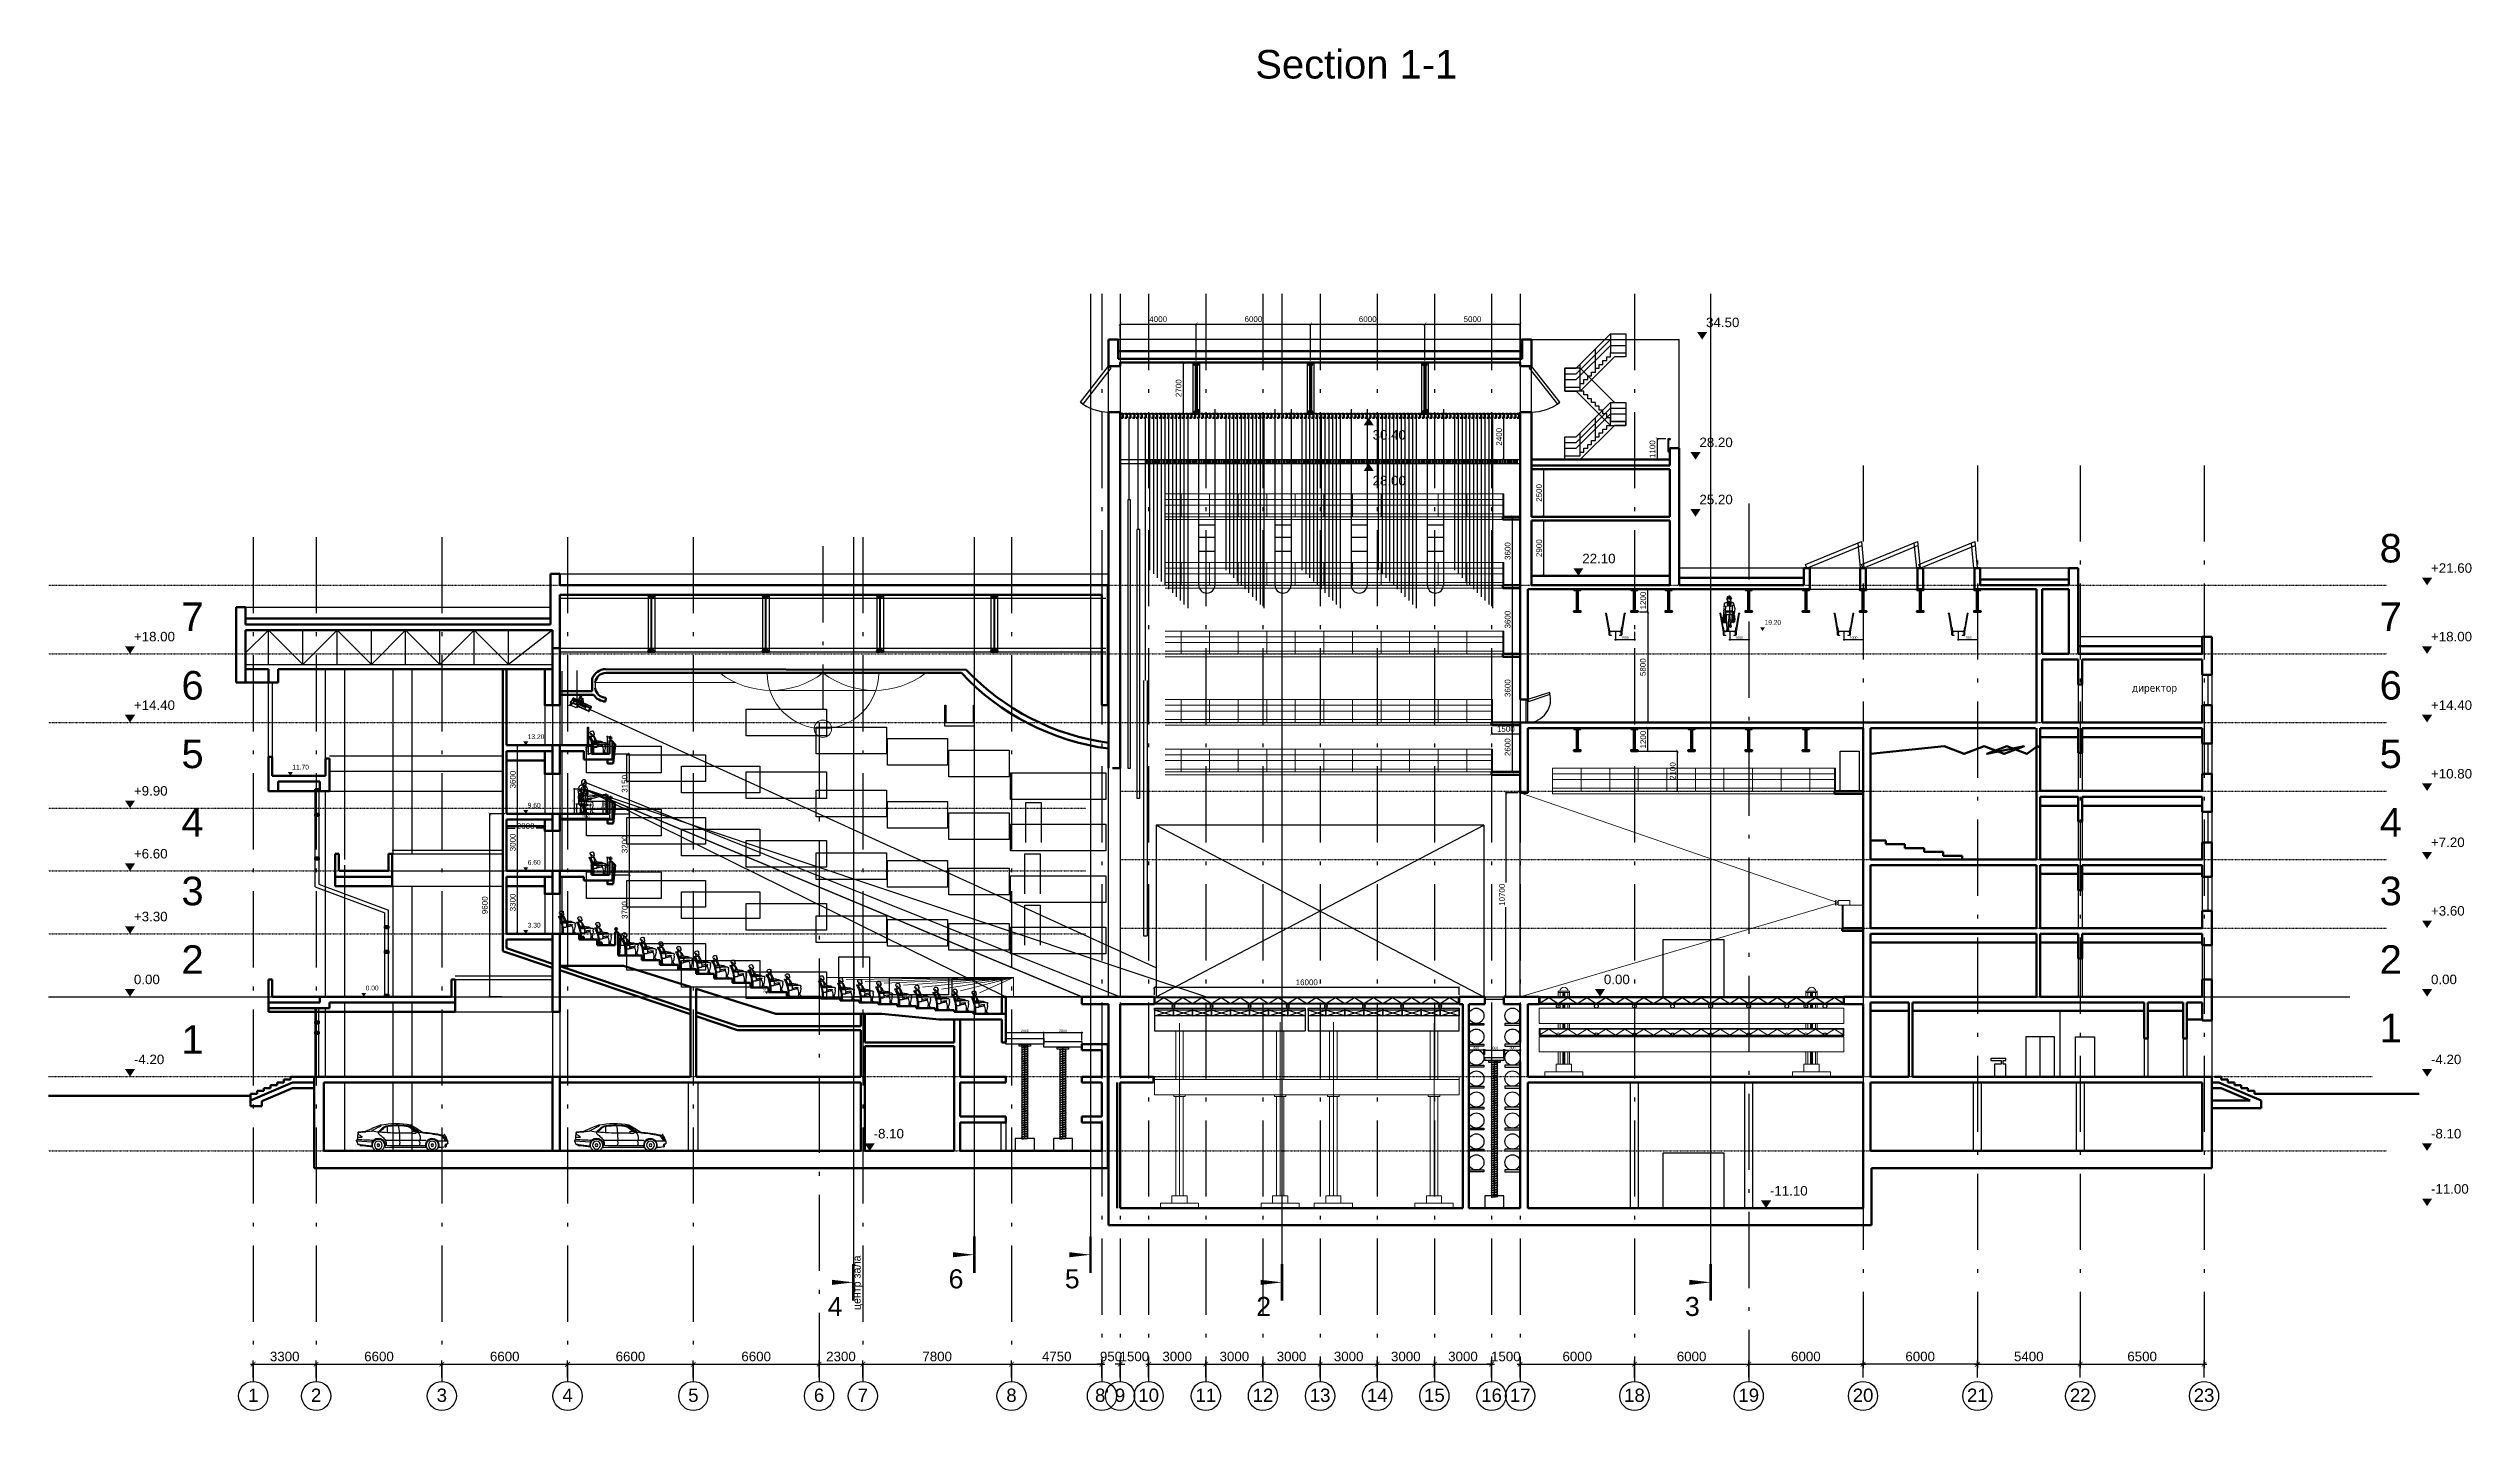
# Model space of a CAD drawing. Header units: millimetres. Extents: x 2558 to 253942, y 1343 to 186042.
# Drawn here: x 126751 to 253942, y 18686 to 90209 of the extents above; entities that cross this region are included whole.
import ezdxf
from ezdxf.enums import TextEntityAlignment as Align

# ---------------------------------------------------------------- set-up
doc = ezdxf.new("R2010")
doc.units = ezdxf.units.MM
for name, pattern in [('DASHED', [0.75, 0.5, -0.25]), ('DOGSL_1', [0]), ('DOT', [0.125, 0, -0.125]), ('HIDDEN', [0.375, 0.25, -0.125]), ('OSY', [6200, 4000, -1000, 200, -1000])]:
    doc.linetypes.add(name, pattern=pattern)
for name, color, linetype in [('AKS-NUM', 3, 'Continuous'), ('axes', 40, 'OSY'), ('DIM', 4, 'Continuous'), ('dim100', 7, 'Continuous'), ('dwgmodels.com', 250, 'Continuous'), ('F', 4, 'Continuous'), ('FFFF', 61, 'Continuous'), ('join', 253, 'HIDDEN'), ('Light tech', 30, 'Continuous'), ('M', 7, 'Continuous'), ('Mech', 7, 'Continuous'), ('P', 3, 'Continuous'), ('R', 7, 'Continuous'), ('SEATS', 7, 'Continuous'), ('Seats_2', 61, 'Continuous'), ('T_expl', 6, 'Continuous'), ('Text', 179, 'Continuous')]:
    doc.layers.add(name, color=color, linetype=linetype)
for name, color, linetype, lineweight in [('FF', 7, 'Continuous', 20), ('Kolumns', 5, 'Continuous', 50), ('ST', 5, 'Continuous', 50), ('Technology 2', 6, 'Continuous', 5), ('Wall', 5, 'Continuous', 50), ('Wall section', 4, 'Continuous', 30)]:
    doc.layers.add(name, color=color, linetype=linetype, lineweight=lineweight)
doc.layers.add('view', color=193, linetype='Continuous', lineweight=20, plot=False)
doc.styles.add('DIM', font='arial.ttf', dxfattribs={"height": 500})
doc.styles.add('DIM100', font='arial.ttf')
doc.styles.add('dim200', font='arial.ttf')
doc.styles.add('DIM_150', font='arial.ttf')
doc.styles.add('STYLE100', font='verdana.ttf', dxfattribs={"width": 0.7})
doc.dimstyles.new('DIM 50', dxfattribs={"dimtxt": 130, "dimasz": 75, "dimexe": 50, "dimexo": 50, "dimgap": 40, "dimtad": 1, "dimdec": 0, "dimzin": 0, "dimdsep": 46, "dimtxsty": 'dim200', "dimblk": 'ARCHTICK', "dimcen": 50, "dimdle": 50, "dimclrd": 256, "dimclre": 256, "dimclrt": 256, "dimaunit": 1, "dimadec": 4, "dimazin": 0, "dimtfac": 1, "dimtdec": 0, "dimtix": 1, "dimtofl": 0, "dimtmove": 0, "dimatfit": 0, "dimldrblk": 'DOT', "dimfxl": 1, "dimtolj": 1, "dimtzin": 0, "dimarcsym": 0})
doc.dimstyles.new('DIM100', dxfattribs={"dimtxt": 300, "dimasz": 150, "dimexe": 0, "dimexo": 100, "dimgap": 100, "dimtad": 1, "dimdec": 0, "dimzin": 0, "dimdsep": 46, "dimtxsty": 'DIM100', "dimblk": 'ARCHTICK', "dimcen": 200, "dimdle": 0.5, "dimclrt": 256, "dimaunit": 1, "dimazin": 0, "dimtfac": 1, "dimtdec": 0, "dimtix": 1, "dimtofl": 0, "dimtmove": 2, "dimatfit": 0, "dimldrblk": 'DOT', "dimfxl": 0, "dimtvp": 1.5, "dimtolj": 1, "dimtzin": 0, "dimarcsym": 0})
doc.dimstyles.new('dim20', dxfattribs={"dimtxt": 72, "dimasz": 60, "dimexe": 28, "dimexo": 20, "dimgap": 20, "dimtad": 1, "dimdec": 0, "dimdsep": 46, "dimtxsty": 'STYLE100', "dimblk": 'ARCHTICK', "dimcen": 0, "dimdle": 50, "dimclrd": 256, "dimclre": 256, "dimclrt": 256, "dimazin": 2, "dimtfac": 1, "dimtdec": 0, "dimtofl": 0, "dimtmove": 0, "dimatfit": 3, "dimldrblk": 'ARCHTICK', "dimfxl": 1, "dimtolj": 1, "dimtzin": 0, "dimarcsym": 0})
doc.dimstyles.new('DIM200', dxfattribs={"dimtxt": 500, "dimasz": 250, "dimexe": 200, "dimexo": 200, "dimgap": 150, "dimtad": 1, "dimdec": 0, "dimzin": 0, "dimdsep": 46, "dimtxsty": 'dim200', "dimblk": 'ARCHTICK', "dimcen": 100, "dimdle": 150, "dimclrd": 256, "dimclre": 256, "dimclrt": 256, "dimaunit": 1, "dimadec": 4, "dimazin": 0, "dimtfac": 1, "dimtdec": 0, "dimtix": 1, "dimtofl": 0, "dimtmove": 0, "dimatfit": 0, "dimldrblk": 'DOT', "dimfxl": 200, "dimtolj": 1, "dimtzin": 0, "dimarcsym": 0})

msp = doc.modelspace()

# ---------------------------------------------------------------- texts
at = {"layer": 'AKS-NUM', "style": 'DIM100'}
for s, p in [('1', (137501.4, 19139.5)), ('2', (140801.4, 19139.5)), ('3', (147401.4, 19139.5)), ('4', (154001.4, 19139.5)), ('5', (160601.4, 19139.5)), ('6', (167201.4, 19139.5)), ('7', (169501.6, 19139.5)), ('8', (177301.4, 19139.5)), ("8'", (182051.4, 19139.5)), ('9', (183001.4, 19139.5)), ('10', (184501.4, 19139.5)), ('11', (187501.4, 19139.5)), ('12', (190501.4, 19139.5)), ('13', (193501.4, 19139.5)), ('14', (196501.4, 19139.5)), ('15', (199501.4, 19139.5)), ('16', (202501.4, 19139.5)), ('17', (204001.4, 19139.5)), ('18', (210001.4, 19139.5)), ('19', (216001.4, 19139.5)), ('20', (222001.4, 19139.5)), ('21', (228001.4, 19139.5)), ('22', (233401.4, 19139.5)), ('23', (239901.4, 19139.5))]:
    msp.add_text(s, height=700, rotation=0, dxfattribs=at).set_placement(p, align=Align.CENTER)
at = {"layer": 'axes', "insert": (169501.4, 25395.3), "char_height": 400, "width": 9678.285, "attachment_point": 8, "rotation": 90, "style": 'DIM_150'}
msp.add_mtext('центр зала', dxfattribs=at)
at = {"layer": 'dim100', "color": 252, "style": 'dim200'}
for s, p in [('8', (249701.4, 63218.1)), ('7', (249701.4, 59618.1)), ('6', (249701.4, 56018.1)), ('5', (249701.4, 52418.1)), ('4', (249701.4, 48818.1)), ('3', (249701.4, 45218.1)), ('2', (249701.4, 41618.1)), ('1', (249701.4, 38018.1))]:
    msp.add_text(s, height=1500, dxfattribs=at).set_placement(p, align=Align.CENTER)
at = {"layer": 'dim100', "style": 'DIM'}
for s, p in [('19.20', (216830.9, 59946.6)), ('13.20', (151907.7, 53946.6)), ('11.70', (139550.5, 52346.6)), ('9.60', (151907.7, 50346.6)), ('6.60', (151907.7, 47346.6)), ('3.30', (151907.7, 44046.6)), ('0.00', (143404.1, 40746.6))]:
    msp.add_text(s, height=250, dxfattribs=at).set_placement(p)
at = {"layer": 'join', "ltscale": 2, "style": 'dim200'}
for s, p in [('7', (134314.7, 59618.1)), ('6', (134314.7, 56018.1)), ('5', (134314.7, 52418.1)), ('4', (134314.7, 48818.1)), ('3', (134314.7, 45218.1)), ('2', (134314.7, 41618.1)), ('1', (134314.7, 37418.1))]:
    msp.add_text(s, height=1500, dxfattribs=at).set_placement(p, align=Align.CENTER)
at = {"layer": 'R', "linetype": 'Continuous', "lineweight": -3, "style": 'dim200'}
for s, p in [('6', (174002.9, 25103.6)), ('5', (180102.9, 25103.6)), ('4', (167652.9, 23653.6)), ('2', (190152.9, 23653.6)), ('3', (212652.9, 23653.6))]:
    msp.add_text(s, height=1000, dxfattribs=at).set_placement(p)
at = {"layer": 'T_expl', "lineweight": 0, "insert": (237301.4, 56317.1), "char_height": 400, "width": 5828.285, "attachment_point": 8, "style": 'DIM_150'}
msp.add_mtext('{\\fTahoma|b0|i0|c204|p34;директор}', dxfattribs=at)
at = {"layer": 'Text'}
for s, height, style, p in [('Section 1-1', 1500, 'dim200', (190101.4, 88628.7)), ('34.50', 500, 'DIM', (213762.4, 75575.2)), ('30.40', 500, 'DIM', (196257.6, 69667.7)), ('28.20', 500, 'DIM', (213414, 69275.2)), ('28.00', 500, 'DIM', (196258, 67267.7)), ('25.20', 500, 'DIM', (213414, 66275.2)), ('22.10', 500, 'DIM', (207264, 63175.2)), ('+21.60', 500, 'DIM', (251814, 62675.2)), ('+18.00', 500, 'DIM', (131237.3, 59075.2)), ('+18.00', 500, 'DIM', (251814, 59075.2)), ('+14.40', 500, 'DIM', (131237.3, 55475.2)), ('+14.40', 500, 'DIM', (251814, 55475.2)), ('+10.80', 500, 'DIM', (251814, 51875.2)), ('+9.90', 500, 'DIM', (131237.3, 50975.2)), ('+7.20', 500, 'DIM', (251814, 48275.2)), ('+6.60', 500, 'DIM', (131237.3, 47675.2)), ('+3.30', 500, 'DIM', (131237.3, 44375.2)), ('+3.60', 500, 'DIM', (251814, 44675.2)), ('0.00', 500, 'DIM', (131237.3, 41075.2)), ('0.00', 500, 'DIM', (208398.4, 41075.2)), ('0.00', 500, 'DIM', (251814, 41075.2)), ('-4.20', 500, 'DIM', (131237.3, 36875.2)), ('-4.20', 500, 'DIM', (251814, 36875.2)), ('-8.10', 500, 'DIM', (170064, 32975.2)), ('-8.10', 500, 'DIM', (251814, 32975.2)), ('-11.00', 500, 'DIM', (251814, 30075.2)), ('-11.10', 500, 'DIM', (217114, 29975.2))]:
    msp.add_text(s, height=height, dxfattribs=dict(at, style=style)).set_placement(p)

# ---------------------------------------------------------------- blocks, each defined once
blk = doc.blocks.new('_ArchTick')
at = {"color": 0, "linetype": 'ByBlock', "const_width": 0.15}
blk.add_lwpolyline([(-0.5, -0.5), (0.5, 0.5)], dxfattribs=at)
blk = doc.blocks.new('*D434')
at = {"layer": 'Defpoints', "color": 0, "transparency": 16777216}
for p in [(203251, 51118), (204001, 51118), (204101, 40418)]:
    blk.add_point(p, dxfattribs=at)
at = {"layer": 'dim100', "color": 0, "lineweight": -2, "transparency": 16777216}
for p, q in [((203251, 51119), (203251, 46418)), ((203901, 51118), (203251, 51118)), ((203251, 40418), (203251, 45118)), ((204001, 40418), (203251, 40418))]:
    blk.add_line(p, q, dxfattribs=at)
at = {"layer": 'dim100', "color": 0, "lineweight": -2, "transparency": 16777216, "xscale": 150, "yscale": 150, "zscale": 150}
for p, rotation in [((203251, 51118), 90), ((203251, 40418), 270)]:
    blk.add_blockref('_ArchTick', p, dxfattribs=dict(at, rotation=rotation))
at = {"layer": 'dim100', "transparency": 16777216, "insert": (203051, 45768), "char_height": 300, "attachment_point": 5, "rotation": 90, "style": 'DIM100'}
blk.add_mtext('\\A1;10700', dxfattribs=at)
blk = doc.blocks.new('_Dot')
at = {"layer": 'P', "color": 0, "lineweight": -2}
blk.add_line((-0.5, 0), (-1, 0), dxfattribs=at)
at = {"layer": 'P', "color": 0, "const_width": 0.5}
blk.add_lwpolyline([(-0.25, 0, 1), (0.25, 0, 1)], format="xyb", close=True, dxfattribs=at)
blk = doc.blocks.new('vint')
blk.add_line((0, 0), (0, 120))
for points in [[(-175, 30), (-160, 40), (-120, 48), (-64, 54), (0, 60), (64, 66), (120, 72), (160, 80), (175, 90)], [(-175, 30), (-160, 19), (-160, -80)], [(-160, 19), (-146, 30), (-106, 40), (-51, 49), (13, 59), (61, 65)], [(175, -30), (160, -19), (160, 80)], [(-175, -90), (-160, -80), (-120, -72), (-64, -66), (0, -60), (64, -54), (120, -48), (160, -40), (175, -30)], [(160, -19), (146, -30), (106, -40), (51, -49), (-13, -59), (-61, -65)]]:
    blk.add_lwpolyline(points)
blk = doc.blocks.new('*D446')
at = {"layer": 'Defpoints', "color": 0, "transparency": 16777216}
for p in [(202151, 37318), (203151, 37618), (203151, 37218)]:
    blk.add_point(p, dxfattribs=at)
at = {"layer": 'Technology 2', "lineweight": -2, "transparency": 16777216}
for p, q in [((202101, 37618), (203201, 37618)), ((202151, 37368), (202151, 37668)), ((203151, 37268), (203151, 37668))]:
    blk.add_line(p, q, dxfattribs=at)
at = {"layer": 'Technology 2', "lineweight": -2, "transparency": 16777216, "xscale": 75, "yscale": 75, "zscale": 75, "rotation": 180}
blk.add_blockref('_ArchTick', (202151, 37618), dxfattribs=at)
at = {"layer": 'Technology 2', "lineweight": -2, "transparency": 16777216, "xscale": 75, "yscale": 75, "zscale": 75}
blk.add_blockref('_ArchTick', (203151, 37618), dxfattribs=at)
at = {"layer": 'Technology 2', "transparency": 16777216, "insert": (202651, 37724), "char_height": 130, "attachment_point": 5, "style": 'dim200'}
blk.add_mtext('\\A1;1000', dxfattribs=at)
blk = doc.blocks.new('man_seats')
at = {"layer": 'SEATS', "linetype": 'DOGSL_1'}
for p, q in [((-745, 439), (-744, 508)), ((-743, 396), (-703, 196)), ((-602, 343), (-623, 204)), ((-623, 204), (-618, 83)), ((-618, 83), (-610, 46)), ((-567, 602), (-609, 600)), ((-588, 477), (-607, 515)), ((-602, 343), (-586, 426)), ((-586, 426), (-588, 477)), ((-570, 401), (-563, 435)), ((-570, 401), (-274, 338)), ((-568, 436), (-564, 454)), ((-563, 435), (-568, 436)), ((-288, 376), (-563, 435)), ((-515, 630), (-501, 633)), ((-513, 477), (-297, 431)), ((-365, 637), (-382, 587)), ((-178, 713), (-377, 684)), ((-377, 684), (-365, 637)), ((-285, 629), (-96, 620)), ((-285, 564), (-274, 564)), ((-264, 700), (-223, 803)), ((-243, 322), (-103, 322)), ((-99, 576), (-235, 576)), ((-223, 803), (-167, 881)), ((-145, 50), (-210, 5)), ((-210, -5), (-210, 5)), ((-167, 881), (-116, 928)), ((-167, 718), (-145, 648)), ((-167, 718), (-127, 666)), ((-124, 870), (-161, 727)), ((-132, 1086), (-152, 1067)), ((-140, 1050), (-152, 1054)), ((-145, 50), (-105, 50)), ((-139, 1042), (-143, 1032)), ((-141, 1017), (-139, 1014)), ((-135, 50), (-135, 322)), ((-114, 1159), (-118, 1168)), ((-106, 977), (-57, 987)), ((-65, 50), (-105, 50)), ((-95, 319), (-82, 318)), ((-79, 321), (-92, 323)), ((-66, 609), (-76, 568)), ((-75, 50), (-75, 300)), ((-71, 591), (-71, 590)), ((-57, 296), (-70, 297)), ((-65, 50), (0, 5)), ((-41, 1013), (-46, 993)), ((-35, 621), (-29, 655)), ((-32, 1014), (-25, 1010)), ((-11, 783), (-2, 804)), ((-2, 805), (24, 860)), ((0, -5), (0, 5)), ((16, 771), (25, 792)), ((25, 792), (51, 848)), ((67, 1077), (33, 1020)), ((79, 806), (123, 906)), ((123, 906), (112, 912)), ((-751, -4), (-856, -4)), ((-667, -4), (-622, -4)), ((-210, -5), (0, -5))]:
    blk.add_line(p, q, dxfattribs=at)
for centre, radius, start, end in [((-854, -1), 3.42, 132.65919, 240.79538), ((-838, -12), 23.1, 90.1435, 144.62986), ((-842, 87), 76.5, 272.75748, 294.28665), ((-737, -183), 214, 105.21863, 110.08637), ((-656, -134), 209, 108.47648, 130.95741), ((-698, 536), 53.5, 113.19905, 210.88722), ((-209, 447), 536, 180.89017, 185.4981), ((-709, -62), 66.4, 65.30549, 113.71703), ((-730, 87), 25, 288.4767, 351.13657), ((-643, 354), 244, 98.48194, 108.25512), ((-1306, 177), 607, 351.13638, 357.06081), ((-868, 156), 170, 356.48181, 13.48857), ((-662, 538), 60, 88.5691, 106.7733), ((-620, 254), 346, 88.19486, 96.74539), ((-695, 33), 85.8, 336.99237, 8.37831), ((-558, 626), 15.2, 165.29163, 189.67166), ((-563, 628), 10, 133.93665, 165.29372), ((-568, 625), 5, 189.67374, 233.12274), ((-566, 627), 8.41, 233.11807, 315.87953), ((-524, 587), 66.5, 103.20092, 133.93375), ((-548, -308), 910, 74.20756, 91.17433), ((-521, 429), 49.5, 77.5948, 149.55337), ((-553, 446), 13.5, 145.74471, 145.81523), ((-518, 559), 75.9, 90.82942, 124.09067), ((-454, 372), 292, 92.00093, 107.00057), ((-1014, -4183), 4843, 83.57883, 84.13792), ((-502, 628), 13.1, 170.60659, 284.39514), ((-483, 583), 35.8, 60.85147, 116.55686), ((-438, 650), 44.7, 232.75372, 302.0829), ((-416, -107), 773, 86.71723, 93.55769), ((-401, 591), 25, 20.66159, 122.08235), ((-285, 596), 32.5, 87.12084, 270.10287), ((20, 453), 317, 164.84339, 199.29919), ((-233, 519), 56.1, 89.98808, 163.04235), ((-243, 361), 39.4, 199.29919, 270), ((-274, 569), 4.92, 270, 309.95815), ((-181, 733), 20, 278.32088, 345.15102), ((-146, 1059), 9.46, 125.47036, 185.44482), ((-147, 1062), 9.32, 203.83701, 235.08096), ((-131, 989), 16, 143.78645, 187.10507), ((-137, 988), 10.7, 185.00324, 229.81216), ((-164, 1021), 30, 311.44656, 322.10414), ((-138, 1030), 5.12, 158.12908, 246.94507), ((-132, 993), 17.7, 227.94113, 267.72595), ((-134, 1021), 7.67, 139.58211, 208.70215), ((-145, 1045), 6.55, 332.65134, 44.02272), ((-149, 1009), 10.8, 320.56218, 23.35519), ((-150, 1103), 25.1, 316.7432, 16.51579), ((-127, 1075), 100, 266.91611, 281.99054), ((-42, 1116), 84.4, 149.40896, 183.84979), ((-47, 839), 81.9, 99.80951, 161.03278), ((-113, 1171), 6.41, 116.02087, 209.50201), ((-29, 1008), 190, 97.5536, 117.1231), ((-129, 955), 30.3, 296.55867, 45.43873), ((-843, 1136), 900, 325.057, 340.60886), ((-103, 327), 4.92, 270, 354.70662), ((-99, 539), 36.4, 346.34401, 90), ((1317, 195), 1421, 166.344, 174.70662), ((-99, 538), 82.2, 68.68147, 87.49999), ((-92, 326), 2.95, 160.50334, 262.99973), ((-45, 349), 58.5, 211.31946, 244.43835), ((22, 408), 137, 220.94223, 234.76559), ((-78, 324), 3.13, 264.31033, 349.88805), ((1317, 195), 1399, 166.29657, 174.72811), ((1318, 198), 1452, 156.25, 163.28529), ((-99, 539), 59.1, 347.46716, 61.26916), ((-71, 610), 4.92, 346.67781, 68.68077), ((-48, 862), 59.4, 31.28875, 102.82681), ((1348, 194), 1408, 154.21533, 175.84474), ((-59, 1001), 15.1, 281.52072, 324.62163), ((-29, 1098), 102, 26.46889, 104.16976), ((1318, 198), 1418, 162.65353, 164.73375), ((-36, 1009), 6.46, 53.98753, 140.10873), ((1318, 198), 1423, 156.25, 161.29496), ((-23, 1012), 2.86, 227.0098, 336.38727), ((-10, 1049), 16.5, 47.71655, 138.5592), ((-117, 1096), 129, 318.77075, 338.01166), ((-8, 1054), 12.2, 329.75513, 40.81291), ((-64, 862), 74.1, 340.98807, 25.07975), ((154, 936), 139, 155.4704, 190.285), ((-420, 810), 449, 7.00786, 13.42239), ((577, 569), 625, 148.98569, 152.18242), ((70, 1000), 42.4, 151.75708, 187.96198), ((68, 874), 32.2, 102.35049, 147.75084), ((633, 536), 660, 146.3126, 151.80891), ((-15, 1103), 86.2, 342.1481, 27.01524), ((71, 866), 39.8, 70.04722, 104.02905), ((108, 882), 31.5, 120.42443, 140.17548), ((105, 881), 31.6, 77.91287, 115.26804), ((-752, 37), 40.8, 270.60706, 292.81995), ((-660, 73), 77.1, 254.05246, 265.45764), ((-621, 1), 5.45, 265.96332, 344.3707)]:
    blk.add_arc(centre, radius, start, end, dxfattribs=at)
blk = doc.blocks.new('A$C24590B9B')
at = {"layer": 'Seats_2'}
blk.add_blockref('man_seats', (0, 5), dxfattribs=at)
blk = doc.blocks.new('*D437')
at = {"layer": 'Defpoints', "color": 0, "transparency": 16777216}
for p in [(200801, 40918), (184801, 40418), (200801, 40418)]:
    blk.add_point(p, dxfattribs=at)
at = {"layer": 'dim100', "color": 0, "lineweight": -2, "transparency": 16777216}
for p, q in [((184801, 40518), (184801, 40918)), ((184801, 40918), (200802, 40918)), ((200801, 40518), (200801, 40918))]:
    blk.add_line(p, q, dxfattribs=at)
at = {"layer": 'dim100', "color": 0, "lineweight": -2, "transparency": 16777216, "xscale": 150, "yscale": 150, "zscale": 150, "rotation": 180}
blk.add_blockref('_ArchTick', (184801, 40918), dxfattribs=at)
at = {"layer": 'dim100', "color": 0, "lineweight": -2, "transparency": 16777216, "xscale": 150, "yscale": 150, "zscale": 150}
blk.add_blockref('_ArchTick', (200801, 40918), dxfattribs=at)
at = {"layer": 'dim100', "transparency": 16777216, "insert": (192801, 41171), "char_height": 300, "attachment_point": 5, "style": 'DIM100'}
blk.add_mtext('\\A1;16000', dxfattribs=at)
blk = doc.blocks.new('*D422')
at = {"layer": 'Defpoints', "color": 0, "transparency": 16777216}
for p in [(155251, 47302), (155251, 46818), (156201, 46818)]:
    blk.add_point(p, dxfattribs=at)
at = {"layer": 'dim100', "lineweight": -2, "transparency": 16777216}
for p, q in [((156251, 47302), (155201, 47302)), ((155251, 46868), (155251, 47352)), ((156201, 46868), (156201, 47352))]:
    blk.add_line(p, q, dxfattribs=at)
at = {"layer": 'dim100', "lineweight": -2, "transparency": 16777216, "xscale": 75, "yscale": 75, "zscale": 75, "rotation": 180}
blk.add_blockref('_ArchTick', (155251, 47302), dxfattribs=at)
at = {"layer": 'dim100', "lineweight": -2, "transparency": 16777216, "xscale": 75, "yscale": 75, "zscale": 75}
blk.add_blockref('_ArchTick', (156201, 47302), dxfattribs=at)
at = {"layer": 'dim100', "transparency": 16777216, "insert": (155726, 47408), "char_height": 130, "attachment_point": 5, "style": 'dim200'}
blk.add_mtext('\\A1;950', dxfattribs=at)
blk = doc.blocks.new('*D423')
at = {"layer": 'Defpoints', "color": 0, "transparency": 16777216}
for p in [(202501, 54668), (204001, 54218), (204001, 54039)]:
    blk.add_point(p, dxfattribs=at)
at = {"layer": 'FF', "color": 0, "lineweight": -2, "transparency": 16777216}
for p, q in [((202501, 54568), (202501, 54218)), ((202501, 54218), (204002, 54218)), ((204001, 54139), (204001, 54218))]:
    blk.add_line(p, q, dxfattribs=at)
at = {"layer": 'FF', "color": 0, "lineweight": -2, "transparency": 16777216, "xscale": 150, "yscale": 150, "zscale": 150, "rotation": 180}
blk.add_blockref('_ArchTick', (202501, 54218), dxfattribs=at)
at = {"layer": 'FF', "color": 0, "lineweight": -2, "transparency": 16777216, "xscale": 150, "yscale": 150, "zscale": 150}
blk.add_blockref('_ArchTick', (204001, 54218), dxfattribs=at)
at = {"layer": 'FF', "transparency": 16777216, "insert": (203251, 54471), "char_height": 300, "attachment_point": 5, "style": 'DIM100'}
blk.add_mtext('\\A1;1500', dxfattribs=at)
blk = doc.blocks.new('*D405')
at = {"layer": 'Defpoints', "color": 0, "transparency": 16777216}
for p in [(222001, 21118), (216001, 20218), (222001, 20218)]:
    blk.add_point(p, dxfattribs=at)
at = {"layer": 'DIM', "lineweight": -2, "transparency": 16777216}
for p, q in [((215851, 21118), (222151, 21118)), ((216001, 20418), (216001, 21318)), ((222001, 20418), (222001, 21318))]:
    blk.add_line(p, q, dxfattribs=at)
at = {"layer": 'DIM', "lineweight": -2, "transparency": 16777216, "xscale": 250, "yscale": 250, "zscale": 250, "rotation": 180}
blk.add_blockref('_ArchTick', (216001, 21118), dxfattribs=at)
at = {"layer": 'DIM', "lineweight": -2, "transparency": 16777216, "xscale": 250, "yscale": 250, "zscale": 250}
blk.add_blockref('_ArchTick', (222001, 21118), dxfattribs=at)
at = {"layer": 'DIM', "transparency": 16777216, "insert": (219001, 21523), "char_height": 500, "attachment_point": 5, "style": 'dim200'}
blk.add_mtext('\\A1;6000', dxfattribs=at)
blk = doc.blocks.new('*D406')
at = {"layer": 'Defpoints', "color": 0, "transparency": 16777216}
for p in [(216001, 21118), (210001, 20218), (216001, 20218)]:
    blk.add_point(p, dxfattribs=at)
at = {"layer": 'DIM', "lineweight": -2, "transparency": 16777216}
for p, q in [((209851, 21118), (216151, 21118)), ((210001, 20418), (210001, 21318)), ((216001, 20418), (216001, 21318))]:
    blk.add_line(p, q, dxfattribs=at)
at = {"layer": 'DIM', "lineweight": -2, "transparency": 16777216, "xscale": 250, "yscale": 250, "zscale": 250, "rotation": 180}
blk.add_blockref('_ArchTick', (210001, 21118), dxfattribs=at)
at = {"layer": 'DIM', "lineweight": -2, "transparency": 16777216, "xscale": 250, "yscale": 250, "zscale": 250}
blk.add_blockref('_ArchTick', (216001, 21118), dxfattribs=at)
at = {"layer": 'DIM', "transparency": 16777216, "insert": (213001, 21523), "char_height": 500, "attachment_point": 5, "style": 'dim200'}
blk.add_mtext('\\A1;6000', dxfattribs=at)
blk = doc.blocks.new('*D407')
at = {"layer": 'Defpoints', "color": 0, "transparency": 16777216}
for p in [(210001, 21118), (204001, 20218), (210001, 20218)]:
    blk.add_point(p, dxfattribs=at)
at = {"layer": 'DIM', "lineweight": -2, "transparency": 16777216}
for p, q in [((203851, 21118), (210151, 21118)), ((204001, 20418), (204001, 21318)), ((210001, 20418), (210001, 21318))]:
    blk.add_line(p, q, dxfattribs=at)
at = {"layer": 'DIM', "lineweight": -2, "transparency": 16777216, "xscale": 250, "yscale": 250, "zscale": 250, "rotation": 180}
blk.add_blockref('_ArchTick', (204001, 21118), dxfattribs=at)
at = {"layer": 'DIM', "lineweight": -2, "transparency": 16777216, "xscale": 250, "yscale": 250, "zscale": 250}
blk.add_blockref('_ArchTick', (210001, 21118), dxfattribs=at)
at = {"layer": 'DIM', "transparency": 16777216, "insert": (207001, 21523), "char_height": 500, "attachment_point": 5, "style": 'dim200'}
blk.add_mtext('\\A1;6000', dxfattribs=at)
blk = doc.blocks.new('*D408')
at = {"layer": 'Defpoints', "color": 0, "transparency": 16777216}
for p in [(187501, 21118), (184501, 20218), (187501, 20218)]:
    blk.add_point(p, dxfattribs=at)
at = {"layer": 'DIM', "lineweight": -2, "transparency": 16777216}
for p, q in [((184351, 21118), (187651, 21118)), ((184501, 20418), (184501, 21318)), ((187501, 20418), (187501, 21318))]:
    blk.add_line(p, q, dxfattribs=at)
at = {"layer": 'DIM', "lineweight": -2, "transparency": 16777216, "xscale": 250, "yscale": 250, "zscale": 250, "rotation": 180}
blk.add_blockref('_ArchTick', (184501, 21118), dxfattribs=at)
at = {"layer": 'DIM', "lineweight": -2, "transparency": 16777216, "xscale": 250, "yscale": 250, "zscale": 250}
blk.add_blockref('_ArchTick', (187501, 21118), dxfattribs=at)
at = {"layer": 'DIM', "transparency": 16777216, "insert": (186001, 21524), "char_height": 500, "attachment_point": 5, "style": 'dim200'}
blk.add_mtext('\\A1;3000', dxfattribs=at)
blk = doc.blocks.new('*D409')
at = {"layer": 'Defpoints', "color": 0, "transparency": 16777216}
for p in [(167201, 21118), (160601, 20218), (167201, 20218)]:
    blk.add_point(p, dxfattribs=at)
at = {"layer": 'DIM', "lineweight": -2, "transparency": 16777216}
for p, q in [((160451, 21118), (167351, 21118)), ((160601, 20418), (160601, 21318)), ((167201, 20418), (167201, 21318))]:
    blk.add_line(p, q, dxfattribs=at)
at = {"layer": 'DIM', "lineweight": -2, "transparency": 16777216, "xscale": 250, "yscale": 250, "zscale": 250, "rotation": 180}
blk.add_blockref('_ArchTick', (160601, 21118), dxfattribs=at)
at = {"layer": 'DIM', "lineweight": -2, "transparency": 16777216, "xscale": 250, "yscale": 250, "zscale": 250}
blk.add_blockref('_ArchTick', (167201, 21118), dxfattribs=at)
at = {"layer": 'DIM', "transparency": 16777216, "insert": (163901, 21523), "char_height": 500, "attachment_point": 5, "style": 'dim200'}
blk.add_mtext('\\A1;6600', dxfattribs=at)
blk = doc.blocks.new('*D410')
at = {"layer": 'Defpoints', "color": 0, "transparency": 16777216}
for p in [(160601, 21118), (154001, 20218), (160601, 20218)]:
    blk.add_point(p, dxfattribs=at)
at = {"layer": 'DIM', "lineweight": -2, "transparency": 16777216}
for p, q in [((153851, 21118), (160751, 21118)), ((154001, 20418), (154001, 21318)), ((160601, 20418), (160601, 21318))]:
    blk.add_line(p, q, dxfattribs=at)
at = {"layer": 'DIM', "lineweight": -2, "transparency": 16777216, "xscale": 250, "yscale": 250, "zscale": 250, "rotation": 180}
blk.add_blockref('_ArchTick', (154001, 21118), dxfattribs=at)
at = {"layer": 'DIM', "lineweight": -2, "transparency": 16777216, "xscale": 250, "yscale": 250, "zscale": 250}
blk.add_blockref('_ArchTick', (160601, 21118), dxfattribs=at)
at = {"layer": 'DIM', "transparency": 16777216, "insert": (157301, 21523), "char_height": 500, "attachment_point": 5, "style": 'dim200'}
blk.add_mtext('\\A1;6600', dxfattribs=at)
blk = doc.blocks.new('*D411')
at = {"layer": 'Defpoints', "color": 0, "transparency": 16777216}
for p in [(154001, 21118), (147401, 20218), (154001, 20218)]:
    blk.add_point(p, dxfattribs=at)
at = {"layer": 'DIM', "lineweight": -2, "transparency": 16777216}
for p, q in [((147251, 21118), (154151, 21118)), ((147401, 20418), (147401, 21318)), ((154001, 20418), (154001, 21318))]:
    blk.add_line(p, q, dxfattribs=at)
at = {"layer": 'DIM', "lineweight": -2, "transparency": 16777216, "xscale": 250, "yscale": 250, "zscale": 250, "rotation": 180}
blk.add_blockref('_ArchTick', (147401, 21118), dxfattribs=at)
at = {"layer": 'DIM', "lineweight": -2, "transparency": 16777216, "xscale": 250, "yscale": 250, "zscale": 250}
blk.add_blockref('_ArchTick', (154001, 21118), dxfattribs=at)
at = {"layer": 'DIM', "transparency": 16777216, "insert": (150701, 21523), "char_height": 500, "attachment_point": 5, "style": 'dim200'}
blk.add_mtext('\\A1;6600', dxfattribs=at)
blk = doc.blocks.new('*D412')
at = {"layer": 'Defpoints', "color": 0, "transparency": 16777216}
for p in [(147401, 21118), (140801, 20218), (147401, 20218)]:
    blk.add_point(p, dxfattribs=at)
at = {"layer": 'DIM', "lineweight": -2, "transparency": 16777216}
for p, q in [((140651, 21118), (147551, 21118)), ((140801, 20418), (140801, 21318)), ((147401, 20418), (147401, 21318))]:
    blk.add_line(p, q, dxfattribs=at)
at = {"layer": 'DIM', "lineweight": -2, "transparency": 16777216, "xscale": 250, "yscale": 250, "zscale": 250, "rotation": 180}
blk.add_blockref('_ArchTick', (140801, 21118), dxfattribs=at)
at = {"layer": 'DIM', "lineweight": -2, "transparency": 16777216, "xscale": 250, "yscale": 250, "zscale": 250}
blk.add_blockref('_ArchTick', (147401, 21118), dxfattribs=at)
at = {"layer": 'DIM', "transparency": 16777216, "insert": (144101, 21523), "char_height": 500, "attachment_point": 5, "style": 'dim200'}
blk.add_mtext('\\A1;6600', dxfattribs=at)
blk = doc.blocks.new('*D413')
at = {"layer": 'Defpoints', "color": 0, "transparency": 16777216}
for p in [(140801, 21118), (137501, 20218), (140801, 20218)]:
    blk.add_point(p, dxfattribs=at)
at = {"layer": 'DIM', "lineweight": -2, "transparency": 16777216}
for p, q in [((137351, 21118), (140951, 21118)), ((137501, 20418), (137501, 21318)), ((140801, 20418), (140801, 21318))]:
    blk.add_line(p, q, dxfattribs=at)
at = {"layer": 'DIM', "lineweight": -2, "transparency": 16777216, "xscale": 250, "yscale": 250, "zscale": 250, "rotation": 180}
blk.add_blockref('_ArchTick', (137501, 21118), dxfattribs=at)
at = {"layer": 'DIM', "lineweight": -2, "transparency": 16777216, "xscale": 250, "yscale": 250, "zscale": 250}
blk.add_blockref('_ArchTick', (140801, 21118), dxfattribs=at)
at = {"layer": 'DIM', "transparency": 16777216, "insert": (139151, 21524), "char_height": 500, "attachment_point": 5, "style": 'dim200'}
blk.add_mtext('\\A1;3300', dxfattribs=at)
blk = doc.blocks.new('*D414')
at = {"layer": 'Defpoints', "color": 0, "transparency": 16777216}
for p in [(196501, 21118), (193501, 20218), (196501, 20218)]:
    blk.add_point(p, dxfattribs=at)
at = {"layer": 'DIM', "lineweight": -2, "transparency": 16777216}
for p, q in [((193351, 21118), (196651, 21118)), ((193501, 20418), (193501, 21318)), ((196501, 20418), (196501, 21318))]:
    blk.add_line(p, q, dxfattribs=at)
at = {"layer": 'DIM', "lineweight": -2, "transparency": 16777216, "xscale": 250, "yscale": 250, "zscale": 250, "rotation": 180}
blk.add_blockref('_ArchTick', (193501, 21118), dxfattribs=at)
at = {"layer": 'DIM', "lineweight": -2, "transparency": 16777216, "xscale": 250, "yscale": 250, "zscale": 250}
blk.add_blockref('_ArchTick', (196501, 21118), dxfattribs=at)
at = {"layer": 'DIM', "transparency": 16777216, "insert": (195001, 21524), "char_height": 500, "attachment_point": 5, "style": 'dim200'}
blk.add_mtext('\\A1;3000', dxfattribs=at)
blk = doc.blocks.new('*D415')
at = {"layer": 'Defpoints', "color": 0, "transparency": 16777216}
for p in [(199501, 21118), (196501, 20218), (199501, 20218)]:
    blk.add_point(p, dxfattribs=at)
at = {"layer": 'DIM', "lineweight": -2, "transparency": 16777216}
for p, q in [((196351, 21118), (199651, 21118)), ((196501, 20418), (196501, 21318)), ((199501, 20418), (199501, 21318))]:
    blk.add_line(p, q, dxfattribs=at)
at = {"layer": 'DIM', "lineweight": -2, "transparency": 16777216, "xscale": 250, "yscale": 250, "zscale": 250, "rotation": 180}
blk.add_blockref('_ArchTick', (196501, 21118), dxfattribs=at)
at = {"layer": 'DIM', "lineweight": -2, "transparency": 16777216, "xscale": 250, "yscale": 250, "zscale": 250}
blk.add_blockref('_ArchTick', (199501, 21118), dxfattribs=at)
at = {"layer": 'DIM', "transparency": 16777216, "insert": (198001, 21524), "char_height": 500, "attachment_point": 5, "style": 'dim200'}
blk.add_mtext('\\A1;3000', dxfattribs=at)
blk = doc.blocks.new('*D416')
at = {"layer": 'Defpoints', "color": 0, "transparency": 16777216}
for p in [(169501, 21118), (167201, 20218), (169501, 20218)]:
    blk.add_point(p, dxfattribs=at)
at = {"layer": 'DIM', "lineweight": -2, "transparency": 16777216}
for p, q in [((167051, 21118), (169651, 21118)), ((167201, 20418), (167201, 21318)), ((169501, 20418), (169501, 21318))]:
    blk.add_line(p, q, dxfattribs=at)
at = {"layer": 'DIM', "lineweight": -2, "transparency": 16777216, "xscale": 250, "yscale": 250, "zscale": 250, "rotation": 180}
blk.add_blockref('_ArchTick', (167201, 21118), dxfattribs=at)
at = {"layer": 'DIM', "lineweight": -2, "transparency": 16777216, "xscale": 250, "yscale": 250, "zscale": 250}
blk.add_blockref('_ArchTick', (169501, 21118), dxfattribs=at)
at = {"layer": 'DIM', "transparency": 16777216, "insert": (168351, 21524), "char_height": 500, "attachment_point": 5, "style": 'dim200'}
blk.add_mtext('\\A1;2300', dxfattribs=at)
blk = doc.blocks.new('*D417')
at = {"layer": 'Defpoints', "color": 0, "transparency": 16777216}
for p in [(204001, 21118), (202501, 20218), (204001, 20218)]:
    blk.add_point(p, dxfattribs=at)
at = {"layer": 'DIM', "lineweight": -2, "transparency": 16777216}
for p, q in [((202501, 21118), (202251, 21118)), ((202501, 20418), (202501, 21318)), ((204001, 20418), (204001, 21318)), ((204001, 21118), (204251, 21118))]:
    blk.add_line(p, q, dxfattribs=at)
at = {"layer": 'DIM', "lineweight": -2, "transparency": 16777216, "xscale": 250, "yscale": 250, "zscale": 250}
blk.add_blockref('_ArchTick', (202501, 21118), dxfattribs=at)
at = {"layer": 'DIM', "lineweight": -2, "transparency": 16777216, "xscale": 250, "yscale": 250, "zscale": 250, "rotation": 180}
blk.add_blockref('_ArchTick', (204001, 21118), dxfattribs=at)
at = {"layer": 'DIM', "transparency": 16777216, "insert": (203251, 21523), "char_height": 500, "attachment_point": 5, "style": 'dim200'}
blk.add_mtext('\\A1;1500', dxfattribs=at)
blk = doc.blocks.new('*D418')
at = {"layer": 'Defpoints', "color": 0, "transparency": 16777216}
for p in [(202501, 21118), (199501, 20218), (202501, 20218)]:
    blk.add_point(p, dxfattribs=at)
at = {"layer": 'DIM', "lineweight": -2, "transparency": 16777216}
for p, q in [((199351, 21118), (202651, 21118)), ((199501, 20418), (199501, 21318)), ((202501, 20418), (202501, 21318))]:
    blk.add_line(p, q, dxfattribs=at)
at = {"layer": 'DIM', "lineweight": -2, "transparency": 16777216, "xscale": 250, "yscale": 250, "zscale": 250, "rotation": 180}
blk.add_blockref('_ArchTick', (199501, 21118), dxfattribs=at)
at = {"layer": 'DIM', "lineweight": -2, "transparency": 16777216, "xscale": 250, "yscale": 250, "zscale": 250}
blk.add_blockref('_ArchTick', (202501, 21118), dxfattribs=at)
at = {"layer": 'DIM', "transparency": 16777216, "insert": (201001, 21524), "char_height": 500, "attachment_point": 5, "style": 'dim200'}
blk.add_mtext('\\A1;3000', dxfattribs=at)
blk = doc.blocks.new('*D419')
at = {"layer": 'Defpoints', "color": 0, "transparency": 16777216}
for p in [(190501, 21118), (187501, 20218), (190501, 20218)]:
    blk.add_point(p, dxfattribs=at)
at = {"layer": 'DIM', "lineweight": -2, "transparency": 16777216}
for p, q in [((187351, 21118), (190651, 21118)), ((187501, 20418), (187501, 21318)), ((190501, 20418), (190501, 21318))]:
    blk.add_line(p, q, dxfattribs=at)
at = {"layer": 'DIM', "lineweight": -2, "transparency": 16777216, "xscale": 250, "yscale": 250, "zscale": 250, "rotation": 180}
blk.add_blockref('_ArchTick', (187501, 21118), dxfattribs=at)
at = {"layer": 'DIM', "lineweight": -2, "transparency": 16777216, "xscale": 250, "yscale": 250, "zscale": 250}
blk.add_blockref('_ArchTick', (190501, 21118), dxfattribs=at)
at = {"layer": 'DIM', "transparency": 16777216, "insert": (189001, 21524), "char_height": 500, "attachment_point": 5, "style": 'dim200'}
blk.add_mtext('\\A1;3000', dxfattribs=at)
blk = doc.blocks.new('*D420')
at = {"layer": 'Defpoints', "color": 0, "transparency": 16777216}
for p in [(193501, 21118), (190501, 20218), (193501, 20218)]:
    blk.add_point(p, dxfattribs=at)
at = {"layer": 'DIM', "lineweight": -2, "transparency": 16777216}
for p, q in [((190351, 21118), (193651, 21118)), ((190501, 20418), (190501, 21318)), ((193501, 20418), (193501, 21318))]:
    blk.add_line(p, q, dxfattribs=at)
at = {"layer": 'DIM', "lineweight": -2, "transparency": 16777216, "xscale": 250, "yscale": 250, "zscale": 250, "rotation": 180}
blk.add_blockref('_ArchTick', (190501, 21118), dxfattribs=at)
at = {"layer": 'DIM', "lineweight": -2, "transparency": 16777216, "xscale": 250, "yscale": 250, "zscale": 250}
blk.add_blockref('_ArchTick', (193501, 21118), dxfattribs=at)
at = {"layer": 'DIM', "transparency": 16777216, "insert": (192001, 21524), "char_height": 500, "attachment_point": 5, "style": 'dim200'}
blk.add_mtext('\\A1;3000', dxfattribs=at)
blk = doc.blocks.new('*D481')
at = {"layer": 'Defpoints', "color": 0, "transparency": 16777216}
for p in [(201301, 37618), (201301, 37318), (202101, 37318)]:
    blk.add_point(p, dxfattribs=at)
at = {"layer": 'Technology 2', "lineweight": -2, "transparency": 16777216}
for p, q in [((202151, 37618), (201251, 37618)), ((201301, 37368), (201301, 37668)), ((202101, 37368), (202101, 37668))]:
    blk.add_line(p, q, dxfattribs=at)
at = {"layer": 'Technology 2', "lineweight": -2, "transparency": 16777216, "xscale": 75, "yscale": 75, "zscale": 75, "rotation": 180}
blk.add_blockref('_ArchTick', (201301, 37618), dxfattribs=at)
at = {"layer": 'Technology 2', "lineweight": -2, "transparency": 16777216, "xscale": 75, "yscale": 75, "zscale": 75}
blk.add_blockref('_ArchTick', (202101, 37618), dxfattribs=at)
at = {"layer": 'Technology 2', "transparency": 16777216, "insert": (201701, 37724), "char_height": 130, "attachment_point": 5, "style": 'dim200'}
blk.add_mtext('\\A1;800', dxfattribs=at)
blk = doc.blocks.new('*D482')
at = {"layer": 'Defpoints', "color": 0, "transparency": 16777216}
for p in [(210176, 54518), (210713, 54518), (210176, 53318)]:
    blk.add_point(p, dxfattribs=at)
at = {"layer": 'dim100', "color": 0, "lineweight": -2, "transparency": 16777216}
for p, q in [((210276, 54518), (210713, 54518)), ((210713, 53318), (210713, 54519)), ((210276, 53318), (210713, 53318))]:
    blk.add_line(p, q, dxfattribs=at)
at = {"layer": 'dim100', "color": 0, "lineweight": -2, "transparency": 16777216, "xscale": 150, "yscale": 150, "zscale": 150}
for p, rotation in [((210713, 54518), 90), ((210713, 53318), 270)]:
    blk.add_blockref('_ArchTick', p, dxfattribs=dict(at, rotation=rotation))
at = {"layer": 'dim100', "transparency": 16777216, "insert": (210460, 53918), "char_height": 300, "attachment_point": 5, "rotation": 90, "style": 'DIM100'}
blk.add_mtext('\\A1;1200', dxfattribs=at)
blk = doc.blocks.new('*D483')
at = {"layer": 'Defpoints', "color": 0, "transparency": 16777216}
for p in [(185801, 73718), (186329, 73718), (185801, 71018)]:
    blk.add_point(p, dxfattribs=at)
at = {"layer": 'dim100', "color": 0, "lineweight": -2, "transparency": 16777216}
for p, q in [((185901, 73718), (186329, 73718)), ((186329, 71018), (186329, 73719)), ((185901, 71018), (186329, 71018))]:
    blk.add_line(p, q, dxfattribs=at)
at = {"layer": 'dim100', "color": 0, "lineweight": -2, "transparency": 16777216, "xscale": 150, "yscale": 150, "zscale": 150}
for p, rotation in [((186329, 73718), 90), ((186329, 71018), 270)]:
    blk.add_blockref('_ArchTick', p, dxfattribs=dict(at, rotation=rotation))
at = {"layer": 'dim100', "transparency": 16777216, "insert": (186076, 72368), "char_height": 300, "attachment_point": 5, "rotation": 90, "style": 'DIM100'}
blk.add_mtext('\\A1;2700', dxfattribs=at)
blk = doc.blocks.new('*D484')
at = {"layer": 'Defpoints', "color": 0, "transparency": 16777216}
for p in [(187001, 75738), (183001, 74947), (187001, 73718)]:
    blk.add_point(p, dxfattribs=at)
at = {"layer": 'dim100', "color": 0, "lineweight": -2, "transparency": 16777216}
for p, q in [((183001, 75047), (183001, 75738)), ((183001, 75738), (187002, 75738)), ((187001, 73818), (187001, 75738))]:
    blk.add_line(p, q, dxfattribs=at)
at = {"layer": 'dim100', "color": 0, "lineweight": -2, "transparency": 16777216, "xscale": 150, "yscale": 150, "zscale": 150, "rotation": 180}
blk.add_blockref('_ArchTick', (183001, 75738), dxfattribs=at)
at = {"layer": 'dim100', "color": 0, "lineweight": -2, "transparency": 16777216, "xscale": 150, "yscale": 150, "zscale": 150}
blk.add_blockref('_ArchTick', (187001, 75738), dxfattribs=at)
at = {"layer": 'dim100', "transparency": 16777216, "insert": (185001, 75991), "char_height": 300, "attachment_point": 5, "style": 'DIM100'}
blk.add_mtext('\\A1;4000', dxfattribs=at)
blk = doc.blocks.new('A$C0FFC30BD')
at = {"layer": 'F'}
for p, q in [((-175, -50), (-175, -2650)), ((175, -50), (175, -2650))]:
    blk.add_line(p, q, dxfattribs=at)
at = {"layer": 'ST'}
for points in [[(-25, 0), (-175, 0), (-175, -50), (-75, -50), (-75, -150), (-75, -150), (-75, -150), (-25, -150), (-25, -150), (-25, -150), (-25, 0), (-25, 0)], [(25, 0), (175, 0), (175, -50), (75, -50), (75, -150), (75, -150), (75, -150), (25, -150), (25, -150), (25, -150), (25, 0), (25, 0)], [(-25, -2700), (-175, -2700), (-175, -2650), (-75, -2650), (-75, -2550), (-75, -2550), (-75, -2550), (-25, -2550), (-25, -2550), (-25, -2550), (-25, -2700), (-25, -2700)], [(25, -2700), (175, -2700), (175, -2650), (75, -2650), (75, -2550), (75, -2550), (75, -2550), (25, -2550), (25, -2550), (25, -2550), (25, -2700), (25, -2700)]]:
    blk.add_lwpolyline(points, close=True, dxfattribs=at)
at = {"layer": 'ST', "linetype": 'Continuous'}
blk.add_lwpolyline([(25, 0), (-25, 0), (-25, -2700), (25, -2700)], close=True, dxfattribs=at)
blk = doc.blocks.new('*D485')
at = {"layer": 'Defpoints', "color": 0, "transparency": 16777216}
for p in [(193001, 75738), (187001, 73718), (193001, 73718)]:
    blk.add_point(p, dxfattribs=at)
at = {"layer": 'dim100', "color": 0, "lineweight": -2, "transparency": 16777216}
for p, q in [((187001, 73818), (187001, 75738)), ((187001, 75738), (193002, 75738)), ((193001, 73818), (193001, 75738))]:
    blk.add_line(p, q, dxfattribs=at)
at = {"layer": 'dim100', "color": 0, "lineweight": -2, "transparency": 16777216, "xscale": 150, "yscale": 150, "zscale": 150, "rotation": 180}
blk.add_blockref('_ArchTick', (187001, 75738), dxfattribs=at)
at = {"layer": 'dim100', "color": 0, "lineweight": -2, "transparency": 16777216, "xscale": 150, "yscale": 150, "zscale": 150}
blk.add_blockref('_ArchTick', (193001, 75738), dxfattribs=at)
at = {"layer": 'dim100', "transparency": 16777216, "insert": (190001, 75991), "char_height": 300, "attachment_point": 5, "style": 'DIM100'}
blk.add_mtext('\\A1;6000', dxfattribs=at)
blk = doc.blocks.new('*D486')
at = {"layer": 'Defpoints', "color": 0, "transparency": 16777216}
for p in [(199001, 75738), (193001, 73718), (199001, 73718)]:
    blk.add_point(p, dxfattribs=at)
at = {"layer": 'dim100', "color": 0, "lineweight": -2, "transparency": 16777216}
for p, q in [((193001, 73818), (193001, 75738)), ((193001, 75738), (199002, 75738)), ((199001, 73818), (199001, 75738))]:
    blk.add_line(p, q, dxfattribs=at)
at = {"layer": 'dim100', "color": 0, "lineweight": -2, "transparency": 16777216, "xscale": 150, "yscale": 150, "zscale": 150, "rotation": 180}
blk.add_blockref('_ArchTick', (193001, 75738), dxfattribs=at)
at = {"layer": 'dim100', "color": 0, "lineweight": -2, "transparency": 16777216, "xscale": 150, "yscale": 150, "zscale": 150}
blk.add_blockref('_ArchTick', (199001, 75738), dxfattribs=at)
at = {"layer": 'dim100', "transparency": 16777216, "insert": (196001, 75991), "char_height": 300, "attachment_point": 5, "style": 'DIM100'}
blk.add_mtext('\\A1;6000', dxfattribs=at)
blk = doc.blocks.new('*D487')
at = {"layer": 'Defpoints', "color": 0, "transparency": 16777216}
for p in [(204001, 75738), (199001, 73718), (204001, 73718)]:
    blk.add_point(p, dxfattribs=at)
at = {"layer": 'dim100', "color": 0, "lineweight": -2, "transparency": 16777216}
for p, q in [((199001, 73818), (199001, 75738)), ((199001, 75738), (204002, 75738)), ((204001, 73818), (204001, 75738))]:
    blk.add_line(p, q, dxfattribs=at)
at = {"layer": 'dim100', "color": 0, "lineweight": -2, "transparency": 16777216, "xscale": 150, "yscale": 150, "zscale": 150, "rotation": 180}
blk.add_blockref('_ArchTick', (199001, 75738), dxfattribs=at)
at = {"layer": 'dim100', "color": 0, "lineweight": -2, "transparency": 16777216, "xscale": 150, "yscale": 150, "zscale": 150}
blk.add_blockref('_ArchTick', (204001, 75738), dxfattribs=at)
at = {"layer": 'dim100', "transparency": 16777216, "insert": (201501, 75991), "char_height": 300, "attachment_point": 5, "style": 'DIM100'}
blk.add_mtext('\\A1;5000', dxfattribs=at)
blk = doc.blocks.new('MB_S-klass')
for p, q in [((-3977, 537), (-3161, 485)), ((-2753, 0), (-2913, 0)), ((-2495, 185), (-2538, 193)), ((-1715, 551), (-2465, 551)), ((-2389, 288), (-1742, 288)), ((-1742, 288), (-680, 288)), ((-665, 551), (-1715, 551)), ((-665, 551), (-818, 551)), ((-680, 288), (-342, 288)), ((-342, 551), (-665, 551)), ((-544, 999), (-389, 975)), ((80, 0), (-80, 0)), ((320, 512), (278, 516)), ((315, 179), (291, 182)), ((816, 516), (320, 512)), ((600, 752), (568, 773)), ((714, 551), (783, 551)), ((724, 260), (761, 377)), ((818, 400), (818, 507))]:
    blk.add_line(p, q)
at = {"extrusion": (0, 0, -1)}
for centre, major_axis, start_param, end_param in [((1887, -10703), (0, 12919), -0.4289129, -0.3665353), ((3020, -10106), (0, 12772), -0.5098873, -0.4653097), ((-1220, -3006), (-64, 4621), -0.3218024, -0.3164843), ((-1918, -3119), (0, 4556), -0.1768665, 0.1737269), ((-2735, 1325), (0, 43.8), 0.3611784, 1.1920149), ((-2729, 1338), (0, 34.6), 1.4800684, 2.5886834), ((-2265, 809), (0, 529), -0.5421839, -0.1120878), ((-2234, 835), (0, 480), -0.6230576, -0.2787668), ((-12522, 1140), (0, 10157), 1.5554018, 1.5890953), ((-2234, 835), (0, 480), -0.2788197, -0.1345972), ((-1837, -2538), (0, 3903), -0.1251817, 0.0120364), ((-1431, -12436), (0, 13773), -0.0630221, -0.0254783), ((-4376, 717), (-3, 2666), 1.3263362, 1.3389378), ((-1837, -2538), (0, 3903), 0.0120309, 0.1200673), ((-1742, -1415), (0, 2748), -0.0145231, 0.1219538), ((-7643, 438), (0, 5929), 1.4192241, 1.5516377), ((-1467, 833), (0, 483), 0.122771, 0.4502776), ((-1432, 860), (0, 482), 0.1306339, 0.5387849), ((-1152, 1174), (0, 196), -0.4470819, 0.108858), ((-1444, 649), (0, 731), 0.2879031, 0.3707537), ((-1938, -219), (0, 1672), 0.4672357, 0.8397664), ((-4129, -3526), (0, 5682), 0.5458628, 0.6572383), ((-4217, -4175), (0, 6345), 0.5080527, 0.6173374), ((-3922, 541), (0, 54.8), 4.6312559, 5.0273713), ((-3922, 541), (0, 54.8), 4.2733338, 4.6314506), ((-3904, 522), (0, 79.3), -1.1019658, -0.5630341), ((-3124, 773), (1, 885), 4.3478913, 4.419884), ((-2824, 979), (0, 1242), 4.2158404, 4.2790436), ((-3906, 522), (0, 78.2), -0.5378393, 0.0528439), ((-3542, 654), (-1, 380), -1.4823965, -1.4459912), ((-3466, 741), (0, 458), 4.4008693, 4.5950792), ((-2688, 662), (0, 1231), -1.5394717, -1.3998213), ((-3836, 5007), (0, 4307), 3.117338, 3.160961), ((-3488, 569), (0, 465), 4.2544857, 4.3129196), ((-3836, 376), (0, 69.5), 3.9275401, 4.5274115), ((-3383, 877), (0, 519), 4.7033965, 4.8754247), ((-4015, 433), (0, 453), 0.2530724, 0.2983949), ((-4806, -30871), (0, 31484), 0.028738, 0.0547506), ((-3851, 960), (0, 43.8), -1.5547952, -0.424296), ((-3849, 274), (0, 64.1), -0.5987, -0.0785873), ((-3842, 878), (0, 42.1), 4.4330953, 4.9062117), ((-3465, 888), (0, 418), 4.7080039, 4.8909284), ((-4015, 433), (0, 453), 0.2980021, 0.7433856), ((-3828, 915), (0, 67.6), -0.7985688, -0.1224366), ((-2515, -13014), (1, 14079), -0.0964079, -0.0730493), ((696, 35419), (-123, 35375), 3.2717734, 3.2740722), ((-1698, -22123), (0, 23204), -0.0922686, -0.0779067), ((139788, -159330), (-26661, 213048), -0.608106, -0.6078745), ((-3859, -80), (0, 377), 0.1293628, 0.3302577), ((958, 36634), (0, 36614), 3.2555805, 3.2711988), ((-3706, 374), (0, 102), 2.7922081, 3.4551654), ((-3731, 738), (0, 36.5), 0.6636089, 3.1546192), ((-6183, -22760), (2, 23175), 0.1085426, 0.1318105), ((-3551, 959), (0, 69.5), 0.1373481, 0.3790605), ((-1238, -2992), (-15, 4622), -0.5144403, -0.5045899), ((-3551, 959), (0, 69.5), 0.3787239, 0.7414567), ((-1537, -23418), (-173, 24507), -0.0733107, -0.071725), ((-3406, 1613), (0, 602), 2.8165327, 3.2403268), ((715, 35415), (-347, 35374), 3.2611619, 3.2624837), ((-2791, 338), (0, 374), 4.6415948, 5.2758898), ((-2833, 306), (0, 316), 3.3975736, 9.1688011), ((-2787, 307), (0, 377), 4.5660378, 4.7242984), ((-2712, 3165), (0, 2179), 3.1722186, 3.3440513), ((-2806, 311), (0, 377), -0.925158, -0.8278494), ((-2806, 311), (0, 377), -0.828506, -0.7771607), ((-2834, 324), (0, 348), -0.742716, 0.7199221), ((-2833, 306), (0, 207), -1.5707835, 4.7124018), ((-2833, 306), (0, 69.8), 4.7123488, 10.9955341), ((-2718, 963), (0, 111), 3.9356679, 5.3063951), ((-994, -780), (0, 2561), -0.7884009, -0.6473455), ((-7281, -4425), (0, 6950), 0.7010713, 0.7377288), ((-1526, 13810), (21, 12883), 3.2326432, 3.2372736), ((-2711, 1005), (0, 25), 3.4797575, 5.5737608), ((-1377, -196), (0, 1820), -0.8360261, -0.6754301), ((-1526, 13810), (1, 12883), 3.2068266, 3.2342314), ((-2995, 246), (0, 612), 0.6900281, 1.0480124), ((-2845, 305), (0, 369), 0.7064884, 1.900906), ((-2457, 79), (0, 113), -0.3478061, -0.0152433), ((-2883, 360), (0, 459), 1.1409672, 1.6300192), ((-10323, -5421), (760, 9632), 0.8722271, 0.8728547), ((-1211, -42437), (0, 42642), -0.0291845, 0.0180026), ((-2389, 324), (0, 35.9), 3.1214551, 4.9539063), ((-1526, 13810), (0, 12883), 3.1058209, 3.2068762), ((-2053, 433), (0, 342), 1.4567803, 2.0077938), ((-1620, 515), (0, 102), 4.2760264, 5.0730421), ((-1753, 144), (0, 1229), 0.4157614, 0.7519705), ((-696, 976), (0, 372), 4.601107, 4.8419601), ((-1050, 935), (0, 15.4), 3.2857266, 4.6797693), ((-1049, 1026), (0, 15.8), 4.6159686, 6.3797124), ((-970, 1228), (0, 319), 2.9062816, 3.4028822), ((-960, -2040), (0, 3082), -0.0285322, 0.0114625), ((-923, 979), (0, 63.4), -0.0208662, 0.1454325), ((-923, 979), (0, 63.4), 0.1454952, 0.442521), ((-940, 970), (0, 79.5), 0.5831774, 1.6261441), ((-901, 949), (0, 32), 2.1064439, 2.9796982), ((-925, 975), (0, 67), 1.8860301, 2.2575214), ((-940, 970), (0, 79.5), 1.6263841, 1.7636949), ((-743, 2499), (0, 1538), 3.1076831, 3.2179382), ((-1073, 692), (0, 431), 1.0754463, 1.903441), ((-427, 226), (1, 782), -0.3452142, -0.3003371), ((-743, 2499), (0, 1538), 3.0153778, 3.1076582), ((-1139, 418), (0, 477), 1.4575667, 1.847037), ((-587, 512), (0, 87.6), 4.243725, 5.1810525), ((-427, 226), (0, 782), -0.2994851, -0.1507291), ((-720, 17), (0, 971), 0.1760179, 0.2666368), ((-351, 677), (0, 299), -0.3853504, -0.2122446), ((-1073, -5959), (0, 6939), 0.0879169, 0.2371713), ((-426, -102), (0, 301), -0.0560406, 0.3597311), ((-353, 751), (0, 227), -0.2711398, -0.1579609), ((-1190, -7841), (0, 8852), 0.0905906, 0.2075977), ((49, 308), (0, 391), 4.3943739, 5.4016802), ((0, 306), (0, 316), 3.397568, 8.2557601), ((-305, 160), (0, 31.2), -0.5868387, 0.3760008), ((49, 308), (-2, 391), 4.3802763, 4.3987286), ((8, 297), (0, 369), -0.7879471, 0.1679105), ((0, 306), (0, 207), -1.5707835, 4.7124018), ((0, 306), (0, 69.8), 4.712343, 10.9955283), ((-13, 319), (0, 351), 0.2393171, 1.2911777), ((0, 306), (0, 316), 1.9725838, 2.8856192), ((15, 310), (0, 327), 1.2397354, 1.9828757), ((669, -1975), (0, 2183), -0.1628002, -0.1414636), ((472, 920), (0, 742), 2.8555956, 3.2916768), ((576, 748), (0, 26.1), 4.3234118, 5.9496142), ((-12345, -7106), (7, 15095), 1.0238285, 1.0367896), ((549, 770), (0, 19), 0.4727834, 1.3874718), ((410, 551), (0, 276), 0.7571414, 1.4906832), ((348, 804), (0, 295), 1.2279843, 1.4799338), ((651, 817), (0, 16.7), -1.3325053, -0.5439632), ((-4543, -26621), (1227, 27899), 0.1425471, 0.1428444), ((631, 814), (0, 21.1), 0.579158, 1.4062619), ((614, 694), (0, 128), 0.2239153, 0.2944048), ((598, 735), (0, 97.7), 0.582785, 1.2133662), ((672, 742), (0, 19.5), -1.5297539, -0.5310605), ((-276460, -94068), (-24115, 291888), 1.3235721, 1.3238586), ((668, 581), (0, 18.7), 1.9739414, 4.1420043), ((687, 735), (0, 34.4), -0.8198696, 0.0673855), ((-228023, -70256), (2656, 239431), 1.2590113, 1.259501), ((1259, 129), (0, 595), -1.3477585, -1.1542318), ((701, 686), (0, 426), 3.0882575, 3.1949308), ((669, -1975), (0, 2183), 0.0055324, 0.0117597), ((587, 693), (0, 128), 0.9271628, 1.2899033), ((767, -1716), (0, 1926), -0.0380302, -0.0282072), ((-1003, -59), (-24, 1885), 1.1528235, 1.1595981), ((590, 261), (0, 134), 1.5726629, 1.9696138), ((-2611, -859), (16, 3680), 1.1242162, 1.132825), ((855, -336), (0, 719), -0.1970537, -0.13224), ((-996, -73), (0, 1885), 1.1552805, 1.2332032), ((855, -336), (0, 719), -0.1321275, -0.0717867), ((407, 654), (0, 390), 1.8376526, 1.8727648), ((818, 620), (0, 90.6), 3.3234516, 3.5843473), ((792, 507), (0, 25.8), 0.3551096, 1.2158082), ((801, 399), (0, 17.5), 1.5180639, 2.9506791), ((792, 507), (0, 25.8), 1.2159356, 1.5737781)]:
    blk.add_ellipse(centre, major_axis=major_axis, ratio=1, start_param=start_param, end_param=end_param, dxfattribs=at)
blk = doc.blocks.new('*D440')
at = {"layer": 'Defpoints', "color": 0, "transparency": 16777216}
for p in [(210176, 61818), (210713, 61818), (210176, 60618)]:
    blk.add_point(p, dxfattribs=at)
at = {"layer": 'dim100', "color": 0, "lineweight": -2, "transparency": 16777216}
for p, q in [((210276, 61818), (210713, 61818)), ((210713, 60618), (210713, 61819)), ((210276, 60618), (210713, 60618))]:
    blk.add_line(p, q, dxfattribs=at)
at = {"layer": 'dim100', "color": 0, "lineweight": -2, "transparency": 16777216, "xscale": 150, "yscale": 150, "zscale": 150}
for p, rotation in [((210713, 61818), 90), ((210713, 60618), 270)]:
    blk.add_blockref('_ArchTick', p, dxfattribs=dict(at, rotation=rotation))
at = {"layer": 'dim100', "transparency": 16777216, "insert": (210460, 61218), "char_height": 300, "attachment_point": 5, "rotation": 90, "style": 'DIM100'}
blk.add_mtext('\\A1;1200', dxfattribs=at)
blk = doc.blocks.new('*D270')
at = {"layer": 'Defpoints', "color": 0, "transparency": 16777216}
for p in [(210176, 60618), (210176, 54818), (210701, 54818)]:
    blk.add_point(p, dxfattribs=at)
at = {"layer": 'dim100', "color": 0, "lineweight": -2, "transparency": 16777216}
for p, q in [((210276, 60618), (210701, 60618)), ((210701, 60619), (210701, 54818)), ((210276, 54818), (210701, 54818))]:
    blk.add_line(p, q, dxfattribs=at)
at = {"layer": 'dim100', "color": 0, "lineweight": -2, "transparency": 16777216, "xscale": 150, "yscale": 150, "zscale": 150}
for p, rotation in [((210701, 60618), 90), ((210701, 54818), 270)]:
    blk.add_blockref('_ArchTick', p, dxfattribs=dict(at, rotation=rotation))
at = {"layer": 'dim100', "transparency": 16777216, "insert": (210448, 57718), "char_height": 300, "attachment_point": 5, "rotation": 90, "style": 'DIM100'}
blk.add_mtext('\\A1;5800', dxfattribs=at)
blk = doc.blocks.new('*D278')
at = {"layer": 'Defpoints', "color": 0, "transparency": 16777216}
for p in [(222001, 21118), (222001, 20218), (228001, 20218)]:
    blk.add_point(p, dxfattribs=at)
at = {"layer": 'DIM', "lineweight": -2, "transparency": 16777216}
for p, q in [((228151, 21118), (221851, 21118)), ((222001, 20418), (222001, 21318)), ((228001, 20418), (228001, 21318))]:
    blk.add_line(p, q, dxfattribs=at)
at = {"layer": 'DIM', "lineweight": -2, "transparency": 16777216, "xscale": 250, "yscale": 250, "zscale": 250, "rotation": 180}
blk.add_blockref('_ArchTick', (222001, 21118), dxfattribs=at)
at = {"layer": 'DIM', "lineweight": -2, "transparency": 16777216, "xscale": 250, "yscale": 250, "zscale": 250}
blk.add_blockref('_ArchTick', (228001, 21118), dxfattribs=at)
at = {"layer": 'DIM', "transparency": 16777216, "insert": (225001, 21523), "char_height": 500, "attachment_point": 5, "style": 'dim200'}
blk.add_mtext('\\A1;6000', dxfattribs=at)
blk = doc.blocks.new('*D279')
at = {"layer": 'Defpoints', "color": 0, "transparency": 16777216}
for p in [(233401, 21118), (228001, 20218), (233401, 20218)]:
    blk.add_point(p, dxfattribs=at)
at = {"layer": 'DIM', "lineweight": -2, "transparency": 16777216}
for p, q in [((227851, 21118), (233551, 21118)), ((228001, 20418), (228001, 21318)), ((233401, 20418), (233401, 21318))]:
    blk.add_line(p, q, dxfattribs=at)
at = {"layer": 'DIM', "lineweight": -2, "transparency": 16777216, "xscale": 250, "yscale": 250, "zscale": 250, "rotation": 180}
blk.add_blockref('_ArchTick', (228001, 21118), dxfattribs=at)
at = {"layer": 'DIM', "lineweight": -2, "transparency": 16777216, "xscale": 250, "yscale": 250, "zscale": 250}
blk.add_blockref('_ArchTick', (233401, 21118), dxfattribs=at)
at = {"layer": 'DIM', "transparency": 16777216, "insert": (230701, 21523), "char_height": 500, "attachment_point": 5, "style": 'dim200'}
blk.add_mtext('\\A1;5400', dxfattribs=at)
blk = doc.blocks.new('*D280')
at = {"layer": 'Defpoints', "color": 0, "transparency": 16777216}
for p in [(239901, 21118), (233401, 20218), (239901, 20218)]:
    blk.add_point(p, dxfattribs=at)
at = {"layer": 'DIM', "lineweight": -2, "transparency": 16777216}
for p, q in [((233251, 21118), (240051, 21118)), ((233401, 20418), (233401, 21318)), ((239901, 20418), (239901, 21318))]:
    blk.add_line(p, q, dxfattribs=at)
at = {"layer": 'DIM', "lineweight": -2, "transparency": 16777216, "xscale": 250, "yscale": 250, "zscale": 250, "rotation": 180}
blk.add_blockref('_ArchTick', (233401, 21118), dxfattribs=at)
at = {"layer": 'DIM', "lineweight": -2, "transparency": 16777216, "xscale": 250, "yscale": 250, "zscale": 250}
blk.add_blockref('_ArchTick', (239901, 21118), dxfattribs=at)
at = {"layer": 'DIM', "transparency": 16777216, "insert": (236651, 21523), "char_height": 500, "attachment_point": 5, "style": 'dim200'}
blk.add_mtext('\\A1;6500', dxfattribs=at)
blk = doc.blocks.new('*D282')
at = {"layer": 'Defpoints', "color": 0, "linetype": 'Continuous', "transparency": 16777216}
for p in [(179001, 38518), (179001, 38068), (181001, 38068)]:
    blk.add_point(p, dxfattribs=at)
at = {"layer": 'dim100', "linetype": 'Continuous', "lineweight": -2, "transparency": 16777216}
for p, q in [((181051, 38518), (178951, 38518)), ((179001, 38118), (179001, 38568)), ((181001, 38118), (181001, 38568))]:
    blk.add_line(p, q, dxfattribs=at)
at = {"layer": 'dim100', "linetype": 'Continuous', "lineweight": -2, "transparency": 16777216, "xscale": 75, "yscale": 75, "zscale": 75, "rotation": 180}
blk.add_blockref('_ArchTick', (179001, 38518), dxfattribs=at)
at = {"layer": 'dim100', "linetype": 'Continuous', "lineweight": -2, "transparency": 16777216, "xscale": 75, "yscale": 75, "zscale": 75}
blk.add_blockref('_ArchTick', (181001, 38518), dxfattribs=at)
at = {"layer": 'dim100', "linetype": 'Continuous', "transparency": 16777216, "insert": (180001, 38624), "char_height": 130, "attachment_point": 5, "style": 'dim200'}
blk.add_mtext('\\A1;2000', dxfattribs=at)
blk = doc.blocks.new('*D283')
at = {"layer": 'Defpoints', "color": 0, "linetype": 'Continuous', "transparency": 16777216}
for p in [(177001, 38518), (177001, 38218), (179001, 38218)]:
    blk.add_point(p, dxfattribs=at)
at = {"layer": 'dim100', "linetype": 'Continuous', "lineweight": -2, "transparency": 16777216}
for p, q in [((179051, 38518), (176951, 38518)), ((177001, 38268), (177001, 38568)), ((179001, 38268), (179001, 38568))]:
    blk.add_line(p, q, dxfattribs=at)
at = {"layer": 'dim100', "linetype": 'Continuous', "lineweight": -2, "transparency": 16777216, "xscale": 75, "yscale": 75, "zscale": 75, "rotation": 180}
blk.add_blockref('_ArchTick', (177001, 38518), dxfattribs=at)
at = {"layer": 'dim100', "linetype": 'Continuous', "lineweight": -2, "transparency": 16777216, "xscale": 75, "yscale": 75, "zscale": 75}
blk.add_blockref('_ArchTick', (179001, 38518), dxfattribs=at)
at = {"layer": 'dim100', "linetype": 'Continuous', "transparency": 16777216, "insert": (178001, 38624), "char_height": 130, "attachment_point": 5, "style": 'dim200'}
blk.add_mtext('\\A1;2000', dxfattribs=at)
blk = doc.blocks.new('*D285')
at = {"layer": 'Defpoints', "color": 0, "transparency": 16777216}
for p in [(203101, 62018), (203600, 62018), (203101, 58418)]:
    blk.add_point(p, dxfattribs=at)
at = {"layer": 'dim100', "color": 0, "lineweight": -2, "transparency": 16777216}
for p, q in [((203201, 62018), (203600, 62018)), ((203600, 58418), (203600, 62019)), ((203201, 58418), (203600, 58418))]:
    blk.add_line(p, q, dxfattribs=at)
at = {"layer": 'dim100', "color": 0, "lineweight": -2, "transparency": 16777216, "xscale": 150, "yscale": 150, "zscale": 150}
for p, rotation in [((203600, 62018), 90), ((203600, 58418), 270)]:
    blk.add_blockref('_ArchTick', p, dxfattribs=dict(at, rotation=rotation))
at = {"layer": 'dim100', "transparency": 16777216, "insert": (203347, 60218), "char_height": 300, "attachment_point": 5, "rotation": 90, "style": 'DIM100'}
blk.add_mtext('\\A1;3600', dxfattribs=at)
blk = doc.blocks.new('*D286')
at = {"layer": 'Defpoints', "color": 0, "transparency": 16777216}
for p in [(203101, 65618), (203600, 65618), (203101, 62018)]:
    blk.add_point(p, dxfattribs=at)
at = {"layer": 'dim100', "color": 0, "lineweight": -2, "transparency": 16777216}
for p, q in [((203201, 65618), (203600, 65618)), ((203600, 62018), (203600, 65619)), ((203201, 62018), (203600, 62018))]:
    blk.add_line(p, q, dxfattribs=at)
at = {"layer": 'dim100', "color": 0, "lineweight": -2, "transparency": 16777216, "xscale": 150, "yscale": 150, "zscale": 150}
for p, rotation in [((203600, 65618), 90), ((203600, 62018), 270)]:
    blk.add_blockref('_ArchTick', p, dxfattribs=dict(at, rotation=rotation))
at = {"layer": 'dim100', "transparency": 16777216, "insert": (203347, 63818), "char_height": 300, "attachment_point": 5, "rotation": 90, "style": 'DIM100'}
blk.add_mtext('\\A1;3600', dxfattribs=at)
blk = doc.blocks.new('*D287')
at = {"layer": 'Defpoints', "color": 0, "transparency": 16777216}
for p in [(203101, 58418), (203600, 58418), (203101, 54818)]:
    blk.add_point(p, dxfattribs=at)
at = {"layer": 'dim100', "color": 0, "lineweight": -2, "transparency": 16777216}
for p, q in [((203201, 58418), (203600, 58418)), ((203600, 54818), (203600, 58419)), ((203201, 54818), (203600, 54818))]:
    blk.add_line(p, q, dxfattribs=at)
at = {"layer": 'dim100', "color": 0, "lineweight": -2, "transparency": 16777216, "xscale": 150, "yscale": 150, "zscale": 150}
for p, rotation in [((203600, 58418), 90), ((203600, 54818), 270)]:
    blk.add_blockref('_ArchTick', p, dxfattribs=dict(at, rotation=rotation))
at = {"layer": 'dim100', "transparency": 16777216, "insert": (203347, 56618), "char_height": 300, "attachment_point": 5, "rotation": 90, "style": 'DIM100'}
blk.add_mtext('\\A1;3600', dxfattribs=at)
blk = doc.blocks.new('*D291')
at = {"layer": 'Defpoints', "color": 0, "transparency": 16777216}
for p in [(204601, 65418), (205251, 65418), (204601, 62518)]:
    blk.add_point(p, dxfattribs=at)
at = {"layer": 'dim100', "color": 0, "lineweight": -2, "transparency": 16777216}
for p, q in [((204701, 65418), (205251, 65418)), ((205251, 62518), (205251, 65419)), ((204701, 62518), (205251, 62518))]:
    blk.add_line(p, q, dxfattribs=at)
at = {"layer": 'dim100', "color": 0, "lineweight": -2, "transparency": 16777216, "xscale": 150, "yscale": 150, "zscale": 150}
for p, rotation in [((205251, 65418), 90), ((205251, 62518), 270)]:
    blk.add_blockref('_ArchTick', p, dxfattribs=dict(at, rotation=rotation))
at = {"layer": 'dim100', "transparency": 16777216, "insert": (204998, 63968), "char_height": 300, "attachment_point": 5, "rotation": 90, "style": 'DIM100'}
blk.add_mtext('\\A1;2900', dxfattribs=at)
blk = doc.blocks.new('*D292')
at = {"layer": 'Defpoints', "color": 0, "transparency": 16777216}
for p in [(204601, 68118), (205251, 68118), (204601, 65618)]:
    blk.add_point(p, dxfattribs=at)
at = {"layer": 'dim100', "color": 0, "lineweight": -2, "transparency": 16777216}
for p, q in [((204701, 68118), (205251, 68118)), ((205251, 65618), (205251, 68119)), ((204701, 65618), (205251, 65618))]:
    blk.add_line(p, q, dxfattribs=at)
at = {"layer": 'dim100', "color": 0, "lineweight": -2, "transparency": 16777216, "xscale": 150, "yscale": 150, "zscale": 150}
for p, rotation in [((205251, 68118), 90), ((205251, 65618), 270)]:
    blk.add_blockref('_ArchTick', p, dxfattribs=dict(at, rotation=rotation))
at = {"layer": 'dim100', "transparency": 16777216, "insert": (204998, 66868), "char_height": 300, "attachment_point": 5, "rotation": 90, "style": 'DIM100'}
blk.add_mtext('\\A1;2500', dxfattribs=at)
blk = doc.blocks.new('*D293')
at = {"layer": 'Defpoints', "color": 0, "transparency": 16777216}
for p in [(211751, 69718), (211201, 68618), (211751, 68618)]:
    blk.add_point(p, dxfattribs=at)
at = {"layer": 'dim100', "color": 0, "lineweight": -2, "transparency": 16777216}
for p, q in [((211201, 69719), (211201, 68618)), ((211651, 69718), (211201, 69718)), ((211651, 68618), (211201, 68618))]:
    blk.add_line(p, q, dxfattribs=at)
at = {"layer": 'dim100', "color": 0, "lineweight": -2, "transparency": 16777216, "xscale": 150, "yscale": 150, "zscale": 150}
for p, rotation in [((211201, 69718), 90), ((211201, 68618), 270)]:
    blk.add_blockref('_ArchTick', p, dxfattribs=dict(at, rotation=rotation))
at = {"layer": 'dim100', "transparency": 16777216, "insert": (210948, 69168), "char_height": 300, "attachment_point": 5, "rotation": 90, "style": 'DIM100'}
blk.add_mtext('\\A1;1100', dxfattribs=at)
blk = doc.blocks.new('*D294')
at = {"layer": 'Defpoints', "color": 0, "transparency": 16777216}
for p in [(203251, 54818), (203600, 54818), (203251, 52218)]:
    blk.add_point(p, dxfattribs=at)
at = {"layer": 'FF', "color": 0, "lineweight": -2, "transparency": 16777216}
for p, q in [((203351, 54818), (203600, 54818)), ((203600, 52218), (203600, 54819)), ((203351, 52218), (203600, 52218))]:
    blk.add_line(p, q, dxfattribs=at)
at = {"layer": 'FF', "color": 0, "lineweight": -2, "transparency": 16777216, "xscale": 150, "yscale": 150, "zscale": 150}
for p, rotation in [((203600, 54818), 90), ((203600, 52218), 270)]:
    blk.add_blockref('_ArchTick', p, dxfattribs=dict(at, rotation=rotation))
at = {"layer": 'FF', "transparency": 16777216, "insert": (203347, 53518), "char_height": 300, "attachment_point": 5, "rotation": 90, "style": 'DIM100'}
blk.add_mtext('\\A1;2600', dxfattribs=at)
blk = doc.blocks.new('*D295')
at = {"layer": 'Defpoints', "color": 0, "transparency": 16777216}
for p in [(209843, 53318), (212266, 53318), (211918, 51218)]:
    blk.add_point(p, dxfattribs=at)
at = {"layer": 'FF', "color": 0, "lineweight": -2, "transparency": 16777216}
for p, q in [((209943, 53318), (212266, 53318)), ((212266, 51218), (212266, 53319)), ((212018, 51218), (212266, 51218))]:
    blk.add_line(p, q, dxfattribs=at)
at = {"layer": 'FF', "color": 0, "lineweight": -2, "transparency": 16777216, "xscale": 150, "yscale": 150, "zscale": 150}
for p, rotation in [((212266, 53318), 90), ((212266, 51218), 270)]:
    blk.add_blockref('_ArchTick', p, dxfattribs=dict(at, rotation=rotation))
at = {"layer": 'FF', "transparency": 16777216, "insert": (212013, 52268), "char_height": 300, "attachment_point": 5, "rotation": 90, "style": 'DIM100'}
blk.add_mtext('\\A1;2100', dxfattribs=at)
blk = doc.blocks.new('*D301')
at = {"layer": 'Defpoints', "color": 0, "transparency": 16777216}
for p in [(202551, 71018), (203151, 71018), (202551, 68618)]:
    blk.add_point(p, dxfattribs=at)
at = {"layer": 'dim100', "color": 0, "lineweight": -2, "transparency": 16777216}
for p, q in [((202651, 71018), (203151, 71018)), ((203151, 68618), (203151, 71019)), ((202651, 68618), (203151, 68618))]:
    blk.add_line(p, q, dxfattribs=at)
at = {"layer": 'dim100', "color": 0, "lineweight": -2, "transparency": 16777216, "xscale": 150, "yscale": 150, "zscale": 150}
for p, rotation in [((203151, 71018), 90), ((203151, 68618), 270)]:
    blk.add_blockref('_ArchTick', p, dxfattribs=dict(at, rotation=rotation))
at = {"layer": 'dim100', "transparency": 16777216, "insert": (202898, 69818), "char_height": 300, "attachment_point": 5, "rotation": 90, "style": 'DIM100'}
blk.add_mtext('\\A1;2400', dxfattribs=at)
blk = doc.blocks.new('A$C47FA4649')
at = {"layer": 'F'}
for p, q in [((-175, 2950), (-175, 50)), ((175, 2950), (175, 50))]:
    blk.add_line(p, q, dxfattribs=at)
blk.add_lwpolyline([(25, 3000), (-25, 3000), (-25, 0), (25, 0)], close=True, dxfattribs=at)
at = {"layer": 'ST'}
for points in [[(-25, 3000), (-175, 3000), (-175, 2950), (-75, 2950), (-75, 2850), (-75, 2850), (-75, 2850), (-25, 2850), (-25, 2850), (-25, 2850), (-25, 3000), (-25, 3000)], [(25, 3000), (175, 3000), (175, 2950), (75, 2950), (75, 2850), (75, 2850), (75, 2850), (25, 2850), (25, 2850), (25, 2850), (25, 3000), (25, 3000)], [(-25, 0), (-175, 0), (-175, 50), (-75, 50), (-75, 150), (-75, 150), (-75, 150), (-25, 150), (-25, 150), (-25, 150), (-25, 0), (-25, 0)], [(25, 0), (175, 0), (175, 50), (75, 50), (75, 150), (75, 150), (75, 150), (25, 150), (25, 150), (25, 150), (25, 0), (25, 0)]]:
    blk.add_lwpolyline(points, close=True, dxfattribs=at)
blk = doc.blocks.new('*D302')
at = {"layer": 'Defpoints', "color": 0, "transparency": 16777216}
for p in [(150801, 47018), (151378, 47018), (150801, 43718)]:
    blk.add_point(p, dxfattribs=at)
at = {"layer": 'dim100', "color": 0, "lineweight": -2, "transparency": 16777216}
for p, q in [((150901, 47018), (151378, 47018)), ((151378, 43718), (151378, 47019)), ((150901, 43718), (151378, 43718))]:
    blk.add_line(p, q, dxfattribs=at)
at = {"layer": 'dim100', "color": 0, "lineweight": -2, "transparency": 16777216, "xscale": 150, "yscale": 150, "zscale": 150}
for p, rotation in [((151378, 47018), 90), ((151378, 43718), 270)]:
    blk.add_blockref('_ArchTick', p, dxfattribs=dict(at, rotation=rotation))
at = {"layer": 'dim100', "transparency": 16777216, "insert": (151125, 45368), "char_height": 300, "attachment_point": 5, "rotation": 90, "style": 'DIM100'}
blk.add_mtext('\\A1;3300', dxfattribs=at)
blk = doc.blocks.new('*D303')
at = {"layer": 'Defpoints', "color": 0, "transparency": 16777216}
for p in [(150801, 50018), (151378, 50018), (150801, 47018)]:
    blk.add_point(p, dxfattribs=at)
at = {"layer": 'dim100', "color": 0, "lineweight": -2, "transparency": 16777216}
for p, q in [((150901, 50018), (151378, 50018)), ((151378, 47018), (151378, 50019)), ((150901, 47018), (151378, 47018))]:
    blk.add_line(p, q, dxfattribs=at)
at = {"layer": 'dim100', "color": 0, "lineweight": -2, "transparency": 16777216, "xscale": 150, "yscale": 150, "zscale": 150}
for p, rotation in [((151378, 50018), 90), ((151378, 47018), 270)]:
    blk.add_blockref('_ArchTick', p, dxfattribs=dict(at, rotation=rotation))
at = {"layer": 'dim100', "transparency": 16777216, "insert": (151125, 48518), "char_height": 300, "attachment_point": 5, "rotation": 90, "style": 'DIM100'}
blk.add_mtext('\\A1;3000', dxfattribs=at)
blk = doc.blocks.new('*D304')
at = {"layer": 'Defpoints', "color": 0, "transparency": 16777216}
for p in [(150801, 53618), (151378, 53618), (150801, 50018)]:
    blk.add_point(p, dxfattribs=at)
at = {"layer": 'dim100', "color": 0, "lineweight": -2, "transparency": 16777216}
for p, q in [((150901, 53618), (151378, 53618)), ((151378, 50018), (151378, 53619)), ((150901, 50018), (151378, 50018))]:
    blk.add_line(p, q, dxfattribs=at)
at = {"layer": 'dim100', "color": 0, "lineweight": -2, "transparency": 16777216, "xscale": 150, "yscale": 150, "zscale": 150}
for p, rotation in [((151378, 53618), 90), ((151378, 50018), 270)]:
    blk.add_blockref('_ArchTick', p, dxfattribs=dict(at, rotation=rotation))
at = {"layer": 'dim100', "transparency": 16777216, "insert": (151125, 51818), "char_height": 300, "attachment_point": 5, "rotation": 90, "style": 'DIM100'}
blk.add_mtext('\\A1;3600', dxfattribs=at)
blk = doc.blocks.new('*D308')
at = {"layer": 'Defpoints', "color": 0, "transparency": 16777216}
for p in [(164445, 40898), (164551, 40898), (164551, 40658)]:
    blk.add_point(p, dxfattribs=at)
at = {"layer": 'dim100', "lineweight": -2, "transparency": 16777216}
for p, q in [((164501, 40898), (164395, 40898)), ((164445, 40898), (164445, 40973)), ((164501, 40658), (164395, 40658)), ((164445, 40658), (164445, 40583))]:
    blk.add_line(p, q, dxfattribs=at)
at = {"layer": 'dim100', "lineweight": -2, "transparency": 16777216, "xscale": 75, "yscale": 75, "zscale": 75}
for p, rotation in [((164445, 40898), 270), ((164445, 40658), 90)]:
    blk.add_blockref('_ArchTick', p, dxfattribs=dict(at, rotation=rotation))
at = {"layer": 'dim100', "transparency": 16777216, "insert": (164338, 40778), "char_height": 130, "attachment_point": 5, "rotation": 90, "style": 'dim200'}
blk.add_mtext('\\A1;240', dxfattribs=at)
blk = doc.blocks.new('*D309')
at = {"layer": 'Defpoints', "color": 0, "transparency": 16777216}
for p in [(150801, 49271), (150801, 49252), (152801, 49252)]:
    blk.add_point(p, dxfattribs=at)
at = {"layer": 'dim100', "color": 0, "lineweight": -2, "transparency": 16777216}
for p, q in [((150801, 49352), (150801, 49271)), ((150801, 49271), (151251, 49271)), ((152802, 49271), (152351, 49271)), ((152801, 49352), (152801, 49271))]:
    blk.add_line(p, q, dxfattribs=at)
at = {"layer": 'dim100', "color": 0, "lineweight": -2, "transparency": 16777216, "xscale": 150, "yscale": 150, "zscale": 150, "rotation": 180}
blk.add_blockref('_ArchTick', (150801, 49271), dxfattribs=at)
at = {"layer": 'dim100', "color": 0, "lineweight": -2, "transparency": 16777216, "xscale": 150, "yscale": 150, "zscale": 150}
blk.add_blockref('_ArchTick', (152801, 49271), dxfattribs=at)
at = {"layer": 'dim100', "transparency": 16777216, "insert": (151801, 49374), "char_height": 300, "attachment_point": 5, "style": 'DIM100'}
blk.add_mtext('\\A1;2000', dxfattribs=at)
blk = doc.blocks.new('*D310')
at = {"layer": 'Defpoints', "color": 0, "transparency": 16777216}
for p in [(156101, 50918), (156201, 50918), (156201, 50018)]:
    blk.add_point(p, dxfattribs=at)
at = {"layer": 'dim100', "lineweight": -2, "transparency": 16777216}
for p, q in [((156151, 50918), (156051, 50918)), ((156101, 49968), (156101, 50968)), ((156151, 50018), (156051, 50018))]:
    blk.add_line(p, q, dxfattribs=at)
at = {"layer": 'dim100', "lineweight": -2, "transparency": 16777216, "xscale": 75, "yscale": 75, "zscale": 75}
for p, rotation in [((156101, 50918), 90), ((156101, 50018), 270)]:
    blk.add_blockref('_ArchTick', p, dxfattribs=dict(at, rotation=rotation))
at = {"layer": 'dim100', "transparency": 16777216, "insert": (155995, 50468), "char_height": 130, "attachment_point": 5, "rotation": 90, "style": 'dim200'}
blk.add_mtext('\\A1;900', dxfattribs=at)
blk = doc.blocks.new('*D311')
at = {"layer": 'Defpoints', "color": 0, "transparency": 16777216}
for p in [(156101, 47718), (156201, 47718), (156201, 46818)]:
    blk.add_point(p, dxfattribs=at)
at = {"layer": 'dim100', "lineweight": -2, "transparency": 16777216}
for p, q in [((156151, 47718), (156051, 47718)), ((156101, 46768), (156101, 47768)), ((156151, 46818), (156051, 46818))]:
    blk.add_line(p, q, dxfattribs=at)
at = {"layer": 'dim100', "lineweight": -2, "transparency": 16777216, "xscale": 75, "yscale": 75, "zscale": 75}
for p, rotation in [((156101, 47718), 90), ((156101, 46818), 270)]:
    blk.add_blockref('_ArchTick', p, dxfattribs=dict(at, rotation=rotation))
at = {"layer": 'dim100', "transparency": 16777216, "insert": (155995, 47268), "char_height": 130, "attachment_point": 5, "rotation": 90, "style": 'dim200'}
blk.add_mtext('\\A1;900', dxfattribs=at)
blk = doc.blocks.new('*D229')
at = {"linetype": 'DOGSL_1', "lineweight": -2, "transparency": 16777216}
for p, q in [((-102664, -11441), (-103100, -11441)), ((-103072, -11391), (-103072, -11991)), ((-102664, -11941), (-103100, -11941))]:
    blk.add_line(p, q, dxfattribs=at)
at = {"layer": 'Defpoints', "color": 0, "linetype": 'DOGSL_1', "transparency": 16777216}
for p in [(-102644, -11441), (-103072, -11941), (-102644, -11941)]:
    blk.add_point(p, dxfattribs=at)
at = {"linetype": 'DOGSL_1', "lineweight": -2, "transparency": 16777216, "xscale": 60, "yscale": 60, "zscale": 60}
for p, rotation in [((-103072, -11441), 90), ((-103072, -11941), 270)]:
    blk.add_blockref('_ArchTick', p, dxfattribs=dict(at, rotation=rotation))
at = {"linetype": 'DOGSL_1', "lineweight": 0, "transparency": 16777216, "insert": (-103130, -11691), "char_height": 72, "attachment_point": 5, "rotation": 90, "style": 'STYLE100'}
blk.add_mtext('\\A1;500', dxfattribs=at)
blk = doc.blocks.new('*D230')
at = {"linetype": 'DOGSL_1', "lineweight": -2, "transparency": 16777216}
for p, q in [((-102646, -10641), (-103223, -10641)), ((-103195, -10591), (-103195, -11991)), ((-102646, -11941), (-103223, -11941))]:
    blk.add_line(p, q, dxfattribs=at)
at = {"layer": 'Defpoints', "color": 0, "linetype": 'DOGSL_1', "transparency": 16777216}
for p in [(-102626, -10641), (-103195, -11941), (-102626, -11941)]:
    blk.add_point(p, dxfattribs=at)
at = {"linetype": 'DOGSL_1', "lineweight": -2, "transparency": 16777216, "xscale": 60, "yscale": 60, "zscale": 60}
for p, rotation in [((-103195, -10641), 90), ((-103195, -11941), 270)]:
    blk.add_blockref('_ArchTick', p, dxfattribs=dict(at, rotation=rotation))
at = {"linetype": 'DOGSL_1', "lineweight": 0, "transparency": 16777216, "insert": (-103253, -11291), "char_height": 72, "attachment_point": 5, "rotation": 90, "style": 'STYLE100'}
blk.add_mtext('\\A1;1300', dxfattribs=at)
blk = doc.blocks.new('*D227')
at = {"linetype": 'DOGSL_1', "lineweight": -2, "transparency": 16777216}
for p, q in [((-101613, -11291), (-101714, -11291)), ((-101686, -11241), (-101686, -11991)), ((-101660, -11941), (-101714, -11941))]:
    blk.add_line(p, q, dxfattribs=at)
at = {"layer": 'Defpoints', "color": 0, "linetype": 'DOGSL_1', "transparency": 16777216}
for p in [(-101593, -11291), (-101686, -11941), (-101640, -11941)]:
    blk.add_point(p, dxfattribs=at)
at = {"linetype": 'DOGSL_1', "lineweight": -2, "transparency": 16777216, "xscale": 60, "yscale": 60, "zscale": 60}
for p, rotation in [((-101686, -11291), 90), ((-101686, -11941), 270)]:
    blk.add_blockref('_ArchTick', p, dxfattribs=dict(at, rotation=rotation))
at = {"linetype": 'DOGSL_1', "lineweight": 0, "transparency": 16777216, "insert": (-101743, -11616), "char_height": 72, "attachment_point": 5, "rotation": 90, "style": 'STYLE100'}
blk.add_mtext('\\A1;650', dxfattribs=at)
blk = doc.blocks.new('*D228')
at = {"linetype": 'DOGSL_1', "lineweight": -2, "transparency": 16777216}
for p, q in [((-101668, -10921), (-101506, -10921)), ((-101534, -10871), (-101534, -11991)), ((-101668, -11941), (-101506, -11941))]:
    blk.add_line(p, q, dxfattribs=at)
at = {"layer": 'Defpoints', "color": 0, "linetype": 'DOGSL_1', "transparency": 16777216}
for p in [(-101688, -10921), (-101688, -11941), (-101534, -11941)]:
    blk.add_point(p, dxfattribs=at)
at = {"linetype": 'DOGSL_1', "lineweight": -2, "transparency": 16777216, "xscale": 60, "yscale": 60, "zscale": 60}
for p, rotation in [((-101534, -10921), 90), ((-101534, -11941), 270)]:
    blk.add_blockref('_ArchTick', p, dxfattribs=dict(at, rotation=rotation))
at = {"linetype": 'DOGSL_1', "lineweight": 0, "transparency": 16777216, "insert": (-101592, -11431), "char_height": 72, "attachment_point": 5, "rotation": 90, "style": 'STYLE100'}
blk.add_mtext('\\A1;1020', dxfattribs=at)
blk = doc.blocks.new('KUDRIAVI')
for points in [[(117, 1487), (104, 1486), (93, 1482), (87, 1480), (76, 1472), (71, 1468), (67, 1454), (55, 1438), (46, 1419), (32, 1395), (21, 1370), (12, 1341), (7, 1301), (9, 1274), (1, 1297), (-2, 1274), (-6, 1247), (-12, 1221), (-13, 1206), (-23, 1171), (-26, 1151), (-30, 1119), (-28, 1103), (-28, 1078), (-23, 1065), (-23, 1053), (-18, 1038), (-19, 1030), (-15, 1014), (-7, 990), (2, 966), (6, 957)], [(25, 1013), (20, 1014), (11, 1021), (10, 1025), (10, 1038), (6, 1026), (-1, 1028), (-7, 1034), (-9, 1037), (-8, 1041), (-8, 1051), (-7, 1057), (-4, 1071), (-5, 1084), (-2, 1095), (4, 1120), (7, 1131), (10, 1140), (13, 1147), (23, 1151), (27, 1152), (20, 1155), (18, 1162), (18, 1186), (22, 1210), (28, 1220), (30, 1231), (32, 1243), (35, 1264), (39, 1282), (39, 1264), (36, 1253)], [(53, 1000), (30, 1011), (27, 1016), (27, 1021), (42, 1019), (56, 1016), (28, 1025), (27, 1035), (30, 1039), (47, 1031), (61, 1028), (79, 1027), (87, 1031), (80, 1033), (63, 1032), (40, 1040), (32, 1049), (33, 1058), (35, 1069), (38, 1080), (41, 1093), (43, 1109), (45, 1124), (50, 1139), (58, 1159), (61, 1170), (72, 1216), (86, 1283), (94, 1327), (101, 1361), (113, 1401), (133, 1437), (129, 1441), (131, 1446), (134, 1449), (149, 1446), (170, 1445), (189, 1447), (203, 1456), (185, 1448), (168, 1448), (149, 1447), (138, 1452), (131, 1454), (129, 1462), (130, 1467), (129, 1473), (124, 1480), (117, 1487), (115, 1493), (117, 1499), (119, 1503), (124, 1505)], [(66, 1634), (61, 1620), (54, 1611), (50, 1604), (48, 1597), (52, 1594), (61, 1591), (71, 1591), (76, 1594)], [(92, 1710), (88, 1707), (86, 1702), (85, 1698), (84, 1693), (83, 1689), (82, 1683), (76, 1669), (73, 1665), (72, 1656), (65, 1655), (65, 1651), (66, 1639), (66, 1631), (68, 1620), (71, 1615), (75, 1615), (80, 1615), (83, 1617), (84, 1621), (84, 1627), (84, 1629), (83, 1640), (82, 1647), (79, 1654), (75, 1657), (72, 1658)], [(70, 1587), (71, 1573), (74, 1565), (80, 1563), (88, 1559), (91, 1557), (84, 1557), (74, 1560), (72, 1557), (73, 1552), (76, 1545), (75, 1537), (74, 1527), (74, 1520), (81, 1518), (85, 1515), (92, 1516), (97, 1514), (107, 1512), (116, 1511), (124, 1508), (128, 1501), (131, 1498), (142, 1497), (153, 1495), (167, 1498), (180, 1500), (191, 1504), (197, 1510), (206, 1510), (221, 1515), (228, 1524), (236, 1527), (241, 1535)], [(277, 1724), (282, 1727), (287, 1720), (285, 1718), (286, 1714), (282, 1706), (288, 1708), (291, 1703), (287, 1699), (293, 1699), (296, 1692), (290, 1680), (291, 1677), (295, 1678), (295, 1670), (300, 1666), (299, 1662), (295, 1661), (297, 1653), (292, 1651), (293, 1643), (297, 1645), (297, 1641), (292, 1635), (300, 1635), (299, 1632), (296, 1629), (298, 1626), (295, 1619), (293, 1623), (293, 1616), (291, 1606), (297, 1607), (297, 1599), (294, 1598), (292, 1589), (290, 1585), (286, 1585), (283, 1582), (282, 1577), (286, 1576), (284, 1568), (279, 1565), (274, 1566), (276, 1559), (273, 1559), (265, 1556), (265, 1567), (262, 1567), (254, 1560), (257, 1558), (255, 1554), (257, 1547), (257, 1541), (248, 1543), (249, 1548), (240, 1536), (233, 1548), (226, 1547), (217, 1556), (219, 1562), (222, 1569), (220, 1574), (213, 1573), (210, 1578), (205, 1579), (208, 1571), (202, 1568), (200, 1569), (197, 1565), (190, 1566), (189, 1564), (186, 1568), (186, 1576), (188, 1584), (185, 1589), (187, 1597), (185, 1602), (188, 1609), (185, 1616), (185, 1620), (177, 1630), (175, 1622), (170, 1623), (161, 1622), (158, 1627), (154, 1626), (150, 1615), (145, 1614), (144, 1609), (135, 1611), (138, 1616), (134, 1615), (131, 1613), (123, 1615), (123, 1621), (121, 1630), (120, 1634), (124, 1639), (118, 1644), (118, 1650), (117, 1658), (116, 1661), (119, 1667), (118, 1673), (118, 1680), (116, 1686), (120, 1690), (124, 1695), (122, 1699), (125, 1703), (126, 1708), (129, 1711), (129, 1716), (122, 1714), (117, 1711), (111, 1709), (103, 1709), (98, 1708), (94, 1710), (89, 1713), (87, 1716), (81, 1713), (80, 1718), (84, 1720), (83, 1722), (80, 1720), (77, 1723), (81, 1726), (76, 1731), (72, 1733), (76, 1742), (83, 1742), (85, 1744), (79, 1747), (81, 1753), (84, 1754), (87, 1755), (88, 1759), (88, 1761), (91, 1763), (93, 1764), (95, 1764), (98, 1763), (96, 1765), (93, 1768), (93, 1770), (96, 1771), (101, 1771), (101, 1776), (106, 1777), (110, 1779), (112, 1780), (112, 1774), (117, 1770), (119, 1771), (120, 1774), (123, 1779), (131, 1777), (131, 1783), (142, 1783), (146, 1777), (159, 1779), (161, 1782), (168, 1783), (172, 1784), (175, 1783), (173, 1780), (180, 1780), (186, 1781), (190, 1781), (192, 1785), (198, 1783), (201, 1785), (203, 1788), (207, 1790), (207, 1786), (212, 1783), (214, 1785), (216, 1786), (216, 1782), (219, 1780), (223, 1777), (227, 1775), (231, 1775), (235, 1778), (241, 1776), (245, 1775), (249, 1776), (252, 1776), (254, 1776), (256, 1776), (257, 1773), (255, 1769), (255, 1765), (249, 1765), (248, 1762), (249, 1759), (252, 1758), (256, 1758), (258, 1753), (257, 1749), (261, 1746), (266, 1746), (270, 1748), (274, 1746), (275, 1740), (273, 1738), (279, 1735), (280, 1730), (277, 1724)], [(118, 1651), (82, 1647)], [(123, 1504), (128, 1500)], [(124, 1420), (130, 1416), (139, 1416), (144, 1415), (133, 1414), (124, 1416)], [(133, 1437), (143, 1436), (158, 1433), (156, 1436)], [(184, 1600), (180, 1593), (175, 1592), (168, 1595), (168, 1598)], [(262, 1547), (267, 1545), (266, 1539), (259, 1531), (250, 1511), (243, 1499), (236, 1481), (226, 1465), (217, 1442), (209, 1423), (195, 1389), (187, 1352), (183, 1324), (180, 1280), (181, 1257), (190, 1240), (198, 1230), (186, 1238), (185, 1224), (187, 1216), (188, 1197), (198, 1184), (202, 1173), (216, 1157), (225, 1135), (237, 1120), (243, 1111), (260, 1107), (268, 1094), (243, 1104), (229, 1123), (220, 1129), (214, 1151), (202, 1163), (195, 1179), (190, 1176), (192, 1158), (194, 1143), (202, 1128), (209, 1121), (210, 1114), (200, 1123), (203, 1108), (211, 1086), (218, 1085), (221, 1080), (232, 1076), (238, 1066), (244, 1058), (234, 1065), (224, 1076), (213, 1077), (217, 1054), (212, 1018), (215, 1013), (201, 1014), (186, 1010), (192, 1006), (208, 1008), (212, 997), (218, 985), (213, 983), (209, 976), (208, 966)], [(230, 1473), (218, 1465), (227, 1466)], [(262, 1552), (272, 1547), (279, 1540), (284, 1536), (288, 1529), (291, 1524), (288, 1514), (285, 1509), (280, 1499), (279, 1491), (292, 1518), (300, 1515), (306, 1511), (316, 1507), (325, 1504), (330, 1504), (326, 1500), (325, 1497), (329, 1497), (333, 1499), (337, 1501), (343, 1496), (352, 1492), (360, 1488), (369, 1484), (380, 1476), (395, 1471), (406, 1462), (412, 1454), (415, 1449), (419, 1445), (428, 1432), (434, 1423), (440, 1411), (449, 1394), (465, 1348), (470, 1331), (476, 1311), (480, 1291), (484, 1273), (489, 1257), (479, 1242), (475, 1235), (485, 1244), (489, 1250), (489, 1233), (487, 1219), (485, 1193), (483, 1174), (481, 1162), (477, 1149), (473, 1138), (472, 1129), (462, 1109), (456, 1098), (443, 1080), (424, 1063), (415, 1063), (402, 1064), (385, 1066), (372, 1070), (369, 1073), (383, 1064), (393, 1062), (400, 1059), (407, 1058), (414, 1055), (399, 1045), (392, 1039), (381, 1048), (381, 1044), (389, 1038), (389, 1034), (377, 1026), (371, 1019), (352, 1003), (312, 971)], [(353, 1239), (341, 1247), (334, 1258), (327, 1278), (324, 1293), (324, 1303), (322, 1312), (322, 1325), (321, 1333), (316, 1317), (315, 1303), (319, 1296), (326, 1279)], [(185, 35), (204, 31), (195, 27), (192, 23), (188, 16), (187, 6), (242, 7), (279, 7), (299, 7), (341, 7), (343, 0), (0, 0), (0, 8), (185, 6), (184, 0)], [(18, 984), (12, 964), (4, 940), (2, 914), (4, 893), (6, 878), (8, 869), (11, 840), (15, 820), (18, 805), (12, 816), (21, 770), (26, 744), (31, 724), (36, 703), (38, 676), (43, 648), (52, 626), (52, 608), (50, 573), (50, 541), (54, 503), (65, 472), (76, 448), (91, 428), (99, 413), (91, 419), (75, 445), (73, 438), (77, 404), (80, 367), (87, 318), (87, 298), (91, 288), (100, 273), (109, 261), (118, 253), (102, 260), (94, 270), (93, 248), (94, 237), (99, 247), (108, 245), (99, 241), (97, 231), (96, 224), (94, 202), (97, 170), (108, 132), (115, 117), (133, 89), (107, 121), (104, 126), (103, 124), (105, 111), (105, 101), (99, 91), (95, 84), (92, 78), (88, 80), (81, 64), (78, 51), (90, 52), (111, 49), (135, 43), (156, 36), (174, 29), (192, 28), (185, 35), (173, 41), (160, 51)], [(95, 51), (90, 43), (85, 40), (79, 37), (75, 35), (65, 33), (51, 32), (41, 31), (29, 31), (22, 30), (15, 29), (12, 25), (7, 22), (4, 17), (2, 12), (2, 8)], [(193, 993), (181, 982), (161, 972), (146, 969), (127, 963), (100, 960), (72, 963), (48, 970), (25, 980), (14, 988), (17, 998), (20, 1001), (22, 1006), (24, 1010), (52, 1000), (76, 997), (104, 994), (117, 995)], [(92, 78), (100, 75), (112, 73)], [(97, 425), (101, 419), (105, 416), (109, 411), (111, 411), (114, 408), (120, 405), (127, 403)], [(97, 425), (99, 413)], [(103, 798), (101, 808), (101, 821), (107, 798), (112, 785), (114, 773), (117, 758), (118, 751), (123, 739), (126, 723), (128, 709), (130, 701), (132, 692), (136, 685), (137, 677), (138, 669), (140, 658), (142, 647), (143, 642), (142, 638), (146, 631), (147, 622), (149, 614), (148, 610), (155, 571), (157, 565), (160, 571), (165, 581), (166, 590), (169, 594), (169, 597), (169, 588), (168, 575), (165, 565), (165, 550), (164, 539), (167, 523), (165, 517), (167, 506), (174, 488), (180, 481), (188, 470), (201, 447), (207, 438), (211, 426), (216, 417), (202, 441), (192, 453), (184, 463), (175, 472), (174, 467), (179, 460), (184, 449), (189, 440), (198, 429), (200, 425), (204, 421), (209, 415), (210, 406), (211, 398), (214, 384), (223, 371), (227, 357), (231, 345), (232, 339), (237, 332), (239, 324), (247, 310)], [(125, 997), (135, 1001)], [(169, 597), (174, 611)], [(238, 325), (229, 336), (228, 342), (224, 349), (221, 356), (218, 364), (213, 370), (211, 377), (210, 381), (208, 389), (208, 395), (203, 404), (196, 419), (189, 425), (187, 432), (185, 440), (179, 446), (175, 451), (171, 452), (170, 447), (172, 430), (171, 420), (171, 415), (173, 399), (173, 390), (172, 378), (172, 362), (173, 349), (172, 339), (176, 330), (174, 327), (174, 320), (176, 310), (174, 300), (176, 293), (177, 281), (177, 274), (179, 266), (182, 259), (180, 252), (178, 249), (181, 244), (184, 240), (191, 238), (195, 236), (197, 233), (201, 231), (191, 232), (186, 231), (182, 234), (180, 237), (179, 234), (177, 221), (178, 215), (181, 209), (184, 201), (184, 197), (187, 189), (190, 179), (193, 158), (192, 150), (195, 140), (193, 132), (192, 127), (196, 121), (196, 117), (198, 111), (203, 109), (210, 108), (224, 107), (229, 106), (237, 105), (245, 110), (247, 110)], [(190, 1176), (188, 1187)], [(297, 942), (288, 936), (281, 931), (276, 925), (273, 941), (272, 948), (258, 942), (242, 940), (232, 941), (227, 944), (220, 946), (212, 955), (203, 962), (196, 969), (194, 977), (191, 986)], [(204, 973), (198, 983), (195, 992), (194, 997), (200, 1003), (208, 1005)], [(210, 108), (204, 103), (201, 102), (197, 103), (196, 105), (195, 100), (194, 89), (194, 78), (194, 74), (198, 76), (204, 78), (206, 83), (208, 83), (205, 77), (198, 70), (195, 67), (195, 62), (198, 59), (205, 59), (217, 59), (227, 59), (237, 59), (256, 60), (271, 61), (284, 60), (292, 60), (311, 60), (316, 58), (325, 57), (329, 56), (333, 54), (338, 51), (340, 48)], [(254, 60), (252, 54), (248, 46), (245, 42), (242, 39), (241, 38), (239, 37), (229, 36), (218, 36), (212, 35), (208, 34), (205, 32)], [(215, 434), (221, 424), (227, 420), (234, 417), (236, 412), (242, 403), (246, 399), (247, 394), (241, 398), (237, 401), (233, 406), (230, 411), (228, 415), (226, 418), (224, 422), (222, 423), (219, 425), (217, 428), (216, 431)], [(224, 1027), (218, 1037), (230, 1038), (230, 1042), (229, 1044), (240, 1052), (250, 1053), (249, 1061), (280, 1088), (303, 1112), (309, 1108), (316, 1108), (305, 1117), (325, 1138), (356, 1168), (357, 1171), (372, 1164), (372, 1166), (359, 1175), (364, 1178), (379, 1173), (387, 1178), (396, 1177), (403, 1182)], [(218, 985), (227, 987), (235, 983), (241, 978), (244, 966), (243, 956), (235, 949)], [(341, 7), (338, 7), (338, 14), (337, 29), (338, 35), (339, 47), (341, 48), (347, 44), (362, 36), (363, 51), (358, 58), (350, 69), (344, 79), (340, 84), (337, 83), (330, 97), (323, 114), (318, 127), (313, 145), (313, 155), (295, 192), (292, 203), (289, 216), (286, 226), (289, 226), (299, 206), (302, 191), (310, 170), (318, 142), (329, 118), (331, 104), (342, 88), (357, 63), (365, 59), (368, 73), (368, 95), (347, 116), (366, 104), (366, 114), (361, 131), (361, 153), (361, 178), (357, 213), (352, 250), (350, 273), (350, 285), (349, 315), (343, 350), (337, 353), (323, 326), (334, 362), (329, 371), (329, 385), (327, 394), (327, 405), (327, 418), (324, 432), (323, 443), (311, 421), (321, 453), (320, 474), (318, 486), (315, 499), (316, 509), (312, 524), (307, 527), (299, 518), (297, 509), (290, 505), (285, 496), (272, 489), (268, 481), (256, 474), (256, 478), (266, 484), (268, 493), (280, 496), (285, 506), (291, 512), (305, 535), (305, 541), (301, 546), (307, 550), (308, 545), (311, 550), (302, 570), (302, 583), (302, 594), (292, 587), (291, 589), (301, 597), (303, 607), (304, 623), (307, 650), (311, 682), (314, 693), (315, 705), (303, 694), (320, 719), (322, 749), (323, 761), (306, 761), (297, 775), (298, 761), (273, 762), (269, 783), (252, 817), (257, 827), (265, 836), (270, 842), (271, 850), (277, 854), (280, 873), (285, 882), (289, 892), (283, 895), (278, 884), (275, 871), (271, 855), (264, 846), (259, 839), (257, 851), (259, 861), (265, 876), (267, 888), (274, 895), (275, 902), (279, 909), (281, 918), (295, 932), (299, 947), (311, 957), (313, 972), (303, 960), (294, 950), (291, 943), (285, 949), (272, 957), (273, 964), (263, 971), (258, 975), (253, 983), (249, 987), (244, 996), (237, 1006), (230, 1017), (224, 1027)], [(232, 39), (232, 45), (232, 53)], [(239, 37), (249, 35), (257, 33), (265, 30), (270, 28)], [(243, 956), (252, 952), (261, 949)], [(275, 912), (274, 918), (267, 903), (258, 895), (255, 885), (251, 884), (265, 910)], [(283, 895), (290, 906), (295, 913), (296, 920), (309, 927), (312, 946)], [(438, 813), (436, 808), (417, 812), (406, 815), (391, 817), (384, 818), (381, 823), (379, 835), (374, 849), (372, 864), (368, 881), (361, 902), (365, 908), (364, 915), (363, 932), (363, 944), (362, 961), (364, 968), (365, 978), (367, 988), (366, 998), (365, 1006), (361, 997), (360, 975), (359, 958), (359, 928), (357, 907), (357, 900), (364, 864), (361, 868), (356, 885), (351, 890), (357, 869), (360, 858), (365, 854), (370, 834), (370, 828), (374, 821), (376, 808), (380, 800), (378, 790), (383, 784), (384, 775), (365, 777), (353, 777), (345, 776), (339, 780), (337, 786), (335, 796), (336, 802), (336, 810), (334, 815), (336, 819), (335, 825), (334, 830), (335, 838), (334, 843), (333, 850), (332, 856), (333, 867), (332, 872), (329, 881), (329, 894), (330, 902), (329, 907), (330, 917), (329, 922), (326, 923), (325, 908), (327, 890), (325, 881), (323, 867), (325, 857), (324, 850)], [(330, 856), (330, 841), (330, 827), (330, 808), (330, 791), (332, 776), (333, 765), (335, 759), (326, 761)], [(364, 1178), (364, 1183), (384, 1195), (398, 1210), (403, 1220), (390, 1211), (370, 1196), (359, 1187), (355, 1200), (352, 1213), (363, 1220), (369, 1224), (348, 1217), (350, 1227), (347, 1235), (353, 1239), (363, 1234), (382, 1235), (405, 1242), (424, 1251), (426, 1255)], [(353, 1239), (374, 1241), (393, 1244), (399, 1242)], [(453, 1093), (456, 1077), (451, 1069), (440, 1053), (435, 1047), (423, 1035), (412, 1026), (407, 1020), (412, 1018), (420, 1027), (426, 1032), (432, 1041), (446, 1048), (450, 1058), (455, 1061), (454, 1048), (456, 1037), (454, 1027), (457, 1015), (459, 1004), (459, 995), (462, 978), (466, 961), (466, 949), (470, 936), (472, 921), (476, 902), (482, 868), (481, 850), (480, 825), (479, 804), (474, 802), (458, 803), (444, 808), (440, 813), (437, 823), (430, 832), (425, 840)]]:
    blk.add_lwpolyline(points)
blk = doc.blocks.new('man009')
blk.add_blockref('KUDRIAVI', (835, 388))
blk = doc.blocks.new('*D312')
at = {"layer": 'Defpoints', "color": 0, "transparency": 16777216}
for p in [(156101, 54068), (156201, 54068), (156201, 53168)]:
    blk.add_point(p, dxfattribs=at)
at = {"layer": 'dim100', "lineweight": -2, "transparency": 16777216}
for p, q in [((156151, 54068), (156051, 54068)), ((156101, 53118), (156101, 54118)), ((156151, 53168), (156051, 53168))]:
    blk.add_line(p, q, dxfattribs=at)
at = {"layer": 'dim100', "lineweight": -2, "transparency": 16777216, "xscale": 75, "yscale": 75, "zscale": 75}
for p, rotation in [((156101, 54068), 90), ((156101, 53168), 270)]:
    blk.add_blockref('_ArchTick', p, dxfattribs=dict(at, rotation=rotation))
at = {"layer": 'dim100', "transparency": 16777216, "insert": (155995, 53618), "char_height": 130, "attachment_point": 5, "rotation": 90, "style": 'dim200'}
blk.add_mtext('\\A1;900', dxfattribs=at)
blk = doc.blocks.new('*D313')
at = {"layer": 'Defpoints', "color": 0, "transparency": 16777216}
for p in [(155251, 53652), (155251, 53168), (156201, 53168)]:
    blk.add_point(p, dxfattribs=at)
at = {"layer": 'dim100', "lineweight": -2, "transparency": 16777216}
for p, q in [((156251, 53652), (155201, 53652)), ((155251, 53218), (155251, 53702)), ((156201, 53218), (156201, 53702))]:
    blk.add_line(p, q, dxfattribs=at)
at = {"layer": 'dim100', "lineweight": -2, "transparency": 16777216, "xscale": 75, "yscale": 75, "zscale": 75, "rotation": 180}
blk.add_blockref('_ArchTick', (155251, 53652), dxfattribs=at)
at = {"layer": 'dim100', "lineweight": -2, "transparency": 16777216, "xscale": 75, "yscale": 75, "zscale": 75}
blk.add_blockref('_ArchTick', (156201, 53652), dxfattribs=at)
at = {"layer": 'dim100', "transparency": 16777216, "insert": (155726, 53758), "char_height": 130, "attachment_point": 5, "style": 'dim200'}
blk.add_mtext('\\A1;950', dxfattribs=at)
blk = doc.blocks.new('*D314')
at = {"layer": 'Defpoints', "color": 0, "transparency": 16777216}
for p in [(155101, 53618), (155251, 53618), (155251, 53168)]:
    blk.add_point(p, dxfattribs=at)
at = {"layer": 'dim100', "lineweight": -2, "transparency": 16777216}
for p, q in [((155201, 53618), (155051, 53618)), ((155101, 53118), (155101, 53668)), ((155201, 53168), (155051, 53168))]:
    blk.add_line(p, q, dxfattribs=at)
at = {"layer": 'dim100', "lineweight": -2, "transparency": 16777216, "xscale": 75, "yscale": 75, "zscale": 75}
for p, rotation in [((155101, 53618), 90), ((155101, 53168), 270)]:
    blk.add_blockref('_ArchTick', p, dxfattribs=dict(at, rotation=rotation))
at = {"layer": 'dim100', "transparency": 16777216, "insert": (154995, 53393), "char_height": 130, "attachment_point": 5, "rotation": 90, "style": 'dim200'}
blk.add_mtext('\\A1;450', dxfattribs=at)
blk = doc.blocks.new('A$C63082800')
for p, q in [((-744, 144), (-744, -111)), ((-723, 144), (-744, 144)), ((-723, 175), (-723, 165)), ((-723, 165), (-723, 144)), ((-722, -100), (-722, 144)), ((-713, 154), (-699, 154)), ((-713, 154), (-713, -100)), ((-699, 154), (-699, -100)), ((-392, 154), (-691, 154)), ((-691, 153), (-691, 81)), ((-691, 81), (-637, 81)), ((-690, 70), (-690, -101)), ((-391, 70), (-690, 70)), ((-637, 81), (-392, 81)), ((-391, 16), (-461, 16)), ((-392, 81), (-392, 154)), ((-391, 70), (-391, 16)), ((-261, 154), (-381, 154)), ((-381, 154), (-381, 80)), ((-229, 80), (-381, 80)), ((-381, 69), (-381, 16)), ((-381, 69), (-224, 69)), ((-115, 16), (-381, 16)), ((-115, 6), (-349, 5)), ((-349, 5), (-349, -5)), ((-260, 175), (-264, 162)), ((-264, 162), (-224, 69)), ((-144, 389), (-260, 175)), ((-224, 69), (-202, 16)), ((-190, 176), (-194, 162)), ((-190, 176), (-194, 162)), ((-194, 162), (-147, 80)), ((-101, 314), (-190, 176)), ((-125, 154), (-189, 154)), ((-147, 80), (-125, 81)), ((-147, 80), (-123, 16)), ((-138, 391), (-144, 389)), ((-94, 366), (-138, 391)), ((-125, 154), (-125, 81)), ((-115, -100), (-115, 154)), ((-103, 16), (-115, 16)), ((-103, 6), (-115, 6)), ((-114, 154), (-103, 154)), ((-103, 154), (-103, -100)), ((-97, 328), (-101, 314)), ((-97, 328), (-94, 366)), ((-93, 176), (-93, 230)), ((-61, 230), (-93, 230)), ((-93, 176), (-93, 133)), ((-93, 175), (-82, 175)), ((-93, 133), (-82, 133)), ((-93, 103), (-93, 112)), ((-93, 112), (-81, 112)), ((-81, 103), (-93, 103)), ((-82, 133), (-82, 175)), ((-81, 112), (-81, 103)), ((-61, 230), (-61, 177)), ((-29, 177), (-61, 177)), ((-38, 154), (-29, 154)), ((-38, 154), (-38, 154)), ((-38, -81), (-38, 154)), ((-38, 80), (-29, 80)), ((-29, 70), (-38, 70)), ((-38, 17), (-19, 17)), ((-29, 6), (-38, 6)), ((-29, 495), (-29, 154)), ((-19, 495), (-29, 495)), ((-29, 80), (-29, 70)), ((-29, -25), (-29, 6)), ((-19, 451), (-19, 495)), ((35, 451), (-19, 451)), ((-19, 17), (-19, 442)), ((25, 442), (-19, 442)), ((13, 21), (13, 21)), ((13, 21), (13, 21)), ((25, -47), (25, 442)), ((35, 177), (35, 451)), ((110, 177), (35, 177)), ((109, 153), (35, 153)), ((35, 153), (35, 80)), ((35, 80), (109, 80)), ((35, 70), (35, 48)), ((109, 70), (35, 70)), ((109, 48), (35, 48)), ((109, 80), (109, 153)), ((109, 70), (109, 48)), ((110, 218), (110, 177)), ((121, 218), (110, 218)), ((186, 71), (120, 71)), ((120, 71), (120, 50)), ((120, 50), (206, 50)), ((121, 176), (121, 218)), ((121, 176), (333, 176)), ((227, 153), (121, 153)), ((121, 81), (121, 153)), ((121, 81), (181, 81)), ((184, 73), (184, 73)), ((186, 71), (184, 58)), ((206, 58), (184, 58)), ((206, 58), (204, 71)), ((206, 50), (206, -47)), ((227, 153), (227, -81)), ((269, 154), (269, 49)), ((269, 154), (313, 154)), ((313, 49), (269, 49)), ((313, 154), (313, 49)), ((333, -47), (333, 176)), ((-744, -111), (-722, -111)), ((-713, -100), (-722, -100)), ((-722, -111), (-722, -122)), ((-713, -113), (-722, -113)), ((-722, -122), (-94, -122)), ((-713, -100), (-713, -113)), ((-699, -100), (-713, -100)), ((-690, -101), (-115, -100)), ((-349, -5), (-462, -5)), ((-103, -100), (-115, -100)), ((-94, -122), (-94, -79)), ((-94, -122), (-81, -122)), ((-94, -165), (-94, -122)), ((-60, -165), (-94, -165)), ((-93, -48), (-81, -48)), ((-93, -57), (-93, -48)), ((-81, -57), (-93, -57)), ((-93, -79), (-81, -79)), ((-81, -48), (-81, -57)), ((-81, -79), (-81, -121)), ((-60, -122), (-50, -122)), ((-60, -165), (-60, -122)), ((-50, -122), (-50, -228)), ((-50, -228), (239, -228)), ((227, -81), (-38, -81)), ((0, -25), (-29, -25)), ((37, -47), (25, -47)), ((206, -47), (37, -47)), ((239, -81), (227, -81)), ((239, -228), (239, -81)), ((270, -122), (239, -122)), ((269, -89), (269, -49)), ((269, -49), (313, -49)), ((313, -89), (269, -89)), ((270, -197), (270, -122)), ((281, -197), (270, -197)), ((279, -127), (279, -112)), ((279, -112), (302, -112)), ((302, -127), (279, -127)), ((279, -191), (279, -149)), ((302, -149), (279, -149)), ((302, -191), (279, -191)), ((281, -219), (281, -197)), ((281, -219), (281, -271)), ((281, -271), (345, -271)), ((301, -197), (313, -197)), ((301, -249), (301, -197)), ((345, -249), (301, -249)), ((302, -112), (302, -127)), ((302, -149), (302, -191)), ((313, -49), (313, -89)), ((313, -122), (334, -122)), ((313, -197), (313, -122)), ((344, -47), (333, -47)), ((334, -69), (365, -69)), ((334, -122), (334, -69)), ((344, -38), (344, -47)), ((365, -38), (344, -38)), ((345, -271), (345, -249)), ((365, -69), (365, -38))]:
    blk.add_line(p, q)
for points in [[(-259, 176), (-723, 176), (-723, 175), (-260, 175)], [(-191, 175), (-93, 175), (-93, 176), (-190, 176)]]:
    blk.add_lwpolyline(points)
for centre, radius in [((-478, 6), 20.3), ((0, 0), 24.8), ((195, 83), 14.7)]:
    blk.add_circle(centre, radius)
blk = doc.blocks.new('*D315')
at = {"layer": 'Defpoints', "color": 0, "transparency": 16777216}
for p in [(153701, 50018), (153701, 49768), (156201, 50018)]:
    blk.add_point(p, dxfattribs=at)
at = {"layer": 'dim100', "lineweight": -2, "transparency": 16777216}
for p, q in [((156251, 49768), (153651, 49768)), ((153701, 49968), (153701, 49718)), ((156201, 49968), (156201, 49718))]:
    blk.add_line(p, q, dxfattribs=at)
at = {"layer": 'dim100', "lineweight": -2, "transparency": 16777216, "xscale": 75, "yscale": 75, "zscale": 75, "rotation": 180}
blk.add_blockref('_ArchTick', (153701, 49768), dxfattribs=at)
at = {"layer": 'dim100', "lineweight": -2, "transparency": 16777216, "xscale": 75, "yscale": 75, "zscale": 75}
blk.add_blockref('_ArchTick', (156201, 49768), dxfattribs=at)
at = {"layer": 'dim100', "transparency": 16777216, "insert": (154951, 49874), "char_height": 130, "attachment_point": 5, "style": 'dim200'}
blk.add_mtext('\\A1;2500', dxfattribs=at)
blk = doc.blocks.new('*D321')
at = {"layer": 'Defpoints', "color": 0, "transparency": 16777216}
for p in [(149911, 50018), (150801, 50018), (150651, 40418)]:
    blk.add_point(p, dxfattribs=at)
at = {"layer": 'F', "color": 0, "lineweight": -2, "transparency": 16777216}
for p, q in [((149911, 40418), (149911, 50019)), ((150701, 50018), (149911, 50018)), ((150551, 40418), (149911, 40418))]:
    blk.add_line(p, q, dxfattribs=at)
at = {"layer": 'F', "color": 0, "lineweight": -2, "transparency": 16777216, "xscale": 150, "yscale": 150, "zscale": 150}
for p, rotation in [((149911, 50018), 90), ((149911, 40418), 270)]:
    blk.add_blockref('_ArchTick', p, dxfattribs=dict(at, rotation=rotation))
at = {"layer": 'F', "transparency": 16777216, "insert": (149657, 45218), "char_height": 300, "attachment_point": 5, "rotation": 90, "style": 'DIM100'}
blk.add_mtext('\\A1;9600', dxfattribs=at)
blk = doc.blocks.new('*D322')
at = {"layer": 'Defpoints', "color": 0, "transparency": 16777216}
for p in [(156201, 50018), (157251, 50018), (156201, 46818)]:
    blk.add_point(p, dxfattribs=at)
at = {"layer": 'dim100', "color": 0, "lineweight": -2, "transparency": 16777216}
for p, q in [((156301, 50018), (157251, 50018)), ((157251, 46818), (157251, 50019)), ((156301, 46818), (157251, 46818))]:
    blk.add_line(p, q, dxfattribs=at)
at = {"layer": 'dim100', "color": 0, "lineweight": -2, "transparency": 16777216, "xscale": 150, "yscale": 150, "zscale": 150}
for p, rotation in [((157251, 50018), 90), ((157251, 46818), 270)]:
    blk.add_blockref('_ArchTick', p, dxfattribs=dict(at, rotation=rotation))
at = {"layer": 'dim100', "transparency": 16777216, "insert": (156998, 48418), "char_height": 300, "attachment_point": 5, "rotation": 90, "style": 'DIM100'}
blk.add_mtext('\\A1;3200', dxfattribs=at)
blk = doc.blocks.new('*D323')
at = {"layer": 'Defpoints', "color": 0, "transparency": 16777216}
for p in [(156201, 53168), (157251, 53168), (156201, 50018)]:
    blk.add_point(p, dxfattribs=at)
at = {"layer": 'dim100', "color": 0, "lineweight": -2, "transparency": 16777216}
for p, q in [((156301, 53168), (157251, 53168)), ((157251, 50018), (157251, 53169)), ((156301, 50018), (157251, 50018))]:
    blk.add_line(p, q, dxfattribs=at)
at = {"layer": 'dim100', "color": 0, "lineweight": -2, "transparency": 16777216, "xscale": 150, "yscale": 150, "zscale": 150}
for p, rotation in [((157251, 53168), 90), ((157251, 50018), 270)]:
    blk.add_blockref('_ArchTick', p, dxfattribs=dict(at, rotation=rotation))
at = {"layer": 'dim100', "transparency": 16777216, "insert": (156998, 51593), "char_height": 300, "attachment_point": 5, "rotation": 90, "style": 'DIM100'}
blk.add_mtext('\\A1;3150', dxfattribs=at)
blk = doc.blocks.new('*D324')
at = {"layer": 'Defpoints', "color": 0, "transparency": 16777216}
for p in [(156201, 46818), (157251, 46818), (156501, 43118)]:
    blk.add_point(p, dxfattribs=at)
at = {"layer": 'dim100', "color": 0, "lineweight": -2, "transparency": 16777216}
for p, q in [((156301, 46818), (157251, 46818)), ((157251, 43118), (157251, 46819)), ((156601, 43118), (157251, 43118))]:
    blk.add_line(p, q, dxfattribs=at)
at = {"layer": 'dim100', "color": 0, "lineweight": -2, "transparency": 16777216, "xscale": 150, "yscale": 150, "zscale": 150}
for p, rotation in [((157251, 46818), 90), ((157251, 43118), 270)]:
    blk.add_blockref('_ArchTick', p, dxfattribs=dict(at, rotation=rotation))
at = {"layer": 'dim100', "transparency": 16777216, "insert": (156998, 44968), "char_height": 300, "attachment_point": 5, "rotation": 90, "style": 'DIM100'}
blk.add_mtext('\\A1;3700', dxfattribs=at)
blk = doc.blocks.new('*D326')
at = {"layer": 'Defpoints', "color": 0, "transparency": 16777216}
for p in [(203201, 37318), (204001, 37618), (204001, 37318)]:
    blk.add_point(p, dxfattribs=at)
at = {"layer": 'Technology 2', "lineweight": -2, "transparency": 16777216}
for p, q in [((203151, 37618), (204051, 37618)), ((203201, 37368), (203201, 37668)), ((204001, 37368), (204001, 37668))]:
    blk.add_line(p, q, dxfattribs=at)
at = {"layer": 'Technology 2', "lineweight": -2, "transparency": 16777216, "xscale": 75, "yscale": 75, "zscale": 75, "rotation": 180}
blk.add_blockref('_ArchTick', (203201, 37618), dxfattribs=at)
at = {"layer": 'Technology 2', "lineweight": -2, "transparency": 16777216, "xscale": 75, "yscale": 75, "zscale": 75}
blk.add_blockref('_ArchTick', (204001, 37618), dxfattribs=at)
at = {"layer": 'Technology 2', "transparency": 16777216, "insert": (203601, 37724), "char_height": 130, "attachment_point": 5, "style": 'dim200'}
blk.add_mtext('\\A1;800', dxfattribs=at)
blk = doc.blocks.new('*D327')
at = {"layer": 'Defpoints', "color": 0, "transparency": 16777216}
for p in [(177301, 21118), (169501, 20218), (177301, 20218)]:
    blk.add_point(p, dxfattribs=at)
at = {"layer": 'DIM', "lineweight": -2, "transparency": 16777216}
for p, q in [((169351, 21118), (177451, 21118)), ((169501, 20418), (169501, 21318)), ((177301, 20418), (177301, 21318))]:
    blk.add_line(p, q, dxfattribs=at)
at = {"layer": 'DIM', "lineweight": -2, "transparency": 16777216, "xscale": 250, "yscale": 250, "zscale": 250, "rotation": 180}
blk.add_blockref('_ArchTick', (169501, 21118), dxfattribs=at)
at = {"layer": 'DIM', "lineweight": -2, "transparency": 16777216, "xscale": 250, "yscale": 250, "zscale": 250}
blk.add_blockref('_ArchTick', (177301, 21118), dxfattribs=at)
at = {"layer": 'DIM', "transparency": 16777216, "insert": (173401, 21523), "char_height": 500, "attachment_point": 5, "style": 'dim200'}
blk.add_mtext('\\A1;7800', dxfattribs=at)
blk = doc.blocks.new('*D331')
at = {"layer": 'Defpoints', "color": 0, "transparency": 16777216}
for p in [(184501, 21118), (183001, 20218), (184501, 20218)]:
    blk.add_point(p, dxfattribs=at)
at = {"layer": 'DIM', "lineweight": -2, "transparency": 16777216}
for p, q in [((183001, 21118), (182751, 21118)), ((183001, 20418), (183001, 21318)), ((184501, 20418), (184501, 21318)), ((184501, 21118), (184751, 21118))]:
    blk.add_line(p, q, dxfattribs=at)
at = {"layer": 'DIM', "lineweight": -2, "transparency": 16777216, "xscale": 250, "yscale": 250, "zscale": 250}
blk.add_blockref('_ArchTick', (183001, 21118), dxfattribs=at)
at = {"layer": 'DIM', "lineweight": -2, "transparency": 16777216, "xscale": 250, "yscale": 250, "zscale": 250, "rotation": 180}
blk.add_blockref('_ArchTick', (184501, 21118), dxfattribs=at)
at = {"layer": 'DIM', "transparency": 16777216, "insert": (183751, 21523), "char_height": 500, "attachment_point": 5, "style": 'dim200'}
blk.add_mtext('\\A1;1500', dxfattribs=at)
blk = doc.blocks.new('*D332')
at = {"layer": 'Defpoints', "color": 0, "transparency": 16777216}
for p in [(182051, 21118), (177301, 20218), (182051, 20218)]:
    blk.add_point(p, dxfattribs=at)
at = {"layer": 'DIM', "lineweight": -2, "transparency": 16777216}
for p, q in [((177151, 21118), (182201, 21118)), ((177301, 20418), (177301, 21318)), ((182051, 20418), (182051, 21318))]:
    blk.add_line(p, q, dxfattribs=at)
at = {"layer": 'DIM', "lineweight": -2, "transparency": 16777216, "xscale": 250, "yscale": 250, "zscale": 250, "rotation": 180}
blk.add_blockref('_ArchTick', (177301, 21118), dxfattribs=at)
at = {"layer": 'DIM', "lineweight": -2, "transparency": 16777216, "xscale": 250, "yscale": 250, "zscale": 250}
blk.add_blockref('_ArchTick', (182051, 21118), dxfattribs=at)
at = {"layer": 'DIM', "transparency": 16777216, "insert": (179676, 21523), "char_height": 500, "attachment_point": 5, "style": 'dim200'}
blk.add_mtext('\\A1;4750', dxfattribs=at)
blk = doc.blocks.new('*D333')
at = {"layer": 'Defpoints', "color": 0, "transparency": 16777216}
for p in [(183001, 21118), (182051, 20218), (183001, 20218)]:
    blk.add_point(p, dxfattribs=at)
at = {"layer": 'DIM', "lineweight": -2, "transparency": 16777216}
for p, q in [((182051, 21118), (181801, 21118)), ((182051, 20418), (182051, 21318)), ((183001, 20418), (183001, 21318)), ((183001, 21118), (183251, 21118))]:
    blk.add_line(p, q, dxfattribs=at)
at = {"layer": 'DIM', "lineweight": -2, "transparency": 16777216, "xscale": 250, "yscale": 250, "zscale": 250}
blk.add_blockref('_ArchTick', (182051, 21118), dxfattribs=at)
at = {"layer": 'DIM', "lineweight": -2, "transparency": 16777216, "xscale": 250, "yscale": 250, "zscale": 250, "rotation": 180}
blk.add_blockref('_ArchTick', (183001, 21118), dxfattribs=at)
at = {"layer": 'DIM', "transparency": 16777216, "insert": (182526, 21523), "char_height": 500, "attachment_point": 5, "style": 'dim200'}
blk.add_mtext('\\A1;950', dxfattribs=at)
blk = doc.blocks.new('*D343')
at = {"layer": 'Defpoints', "color": 0, "transparency": 16777216}
for p in [(209001, 59618), (210001, 59618), (210001, 59168)]:
    blk.add_point(p, dxfattribs=at)
at = {"layer": 'dim100', "lineweight": -2, "transparency": 16777216}
for p, q in [((208951, 59168), (210051, 59168)), ((209001, 59568), (209001, 59118)), ((210001, 59568), (210001, 59118))]:
    blk.add_line(p, q, dxfattribs=at)
at = {"layer": 'dim100', "lineweight": -2, "transparency": 16777216, "xscale": 75, "yscale": 75, "zscale": 75, "rotation": 180}
blk.add_blockref('_ArchTick', (209001, 59168), dxfattribs=at)
at = {"layer": 'dim100', "lineweight": -2, "transparency": 16777216, "xscale": 75, "yscale": 75, "zscale": 75}
blk.add_blockref('_ArchTick', (210001, 59168), dxfattribs=at)
at = {"layer": 'dim100', "transparency": 16777216, "insert": (209501, 59274), "char_height": 130, "attachment_point": 5, "style": 'dim200'}
blk.add_mtext('\\A1;1000', dxfattribs=at)
blk = doc.blocks.new('*D344')
at = {"layer": 'Defpoints', "color": 0, "transparency": 16777216}
for p in [(215001, 59618), (216001, 59618), (216001, 59168)]:
    blk.add_point(p, dxfattribs=at)
at = {"layer": 'dim100', "lineweight": -2, "transparency": 16777216}
for p, q in [((214951, 59168), (216051, 59168)), ((215001, 59568), (215001, 59118)), ((216001, 59568), (216001, 59118))]:
    blk.add_line(p, q, dxfattribs=at)
at = {"layer": 'dim100', "lineweight": -2, "transparency": 16777216, "xscale": 75, "yscale": 75, "zscale": 75, "rotation": 180}
blk.add_blockref('_ArchTick', (215001, 59168), dxfattribs=at)
at = {"layer": 'dim100', "lineweight": -2, "transparency": 16777216, "xscale": 75, "yscale": 75, "zscale": 75}
blk.add_blockref('_ArchTick', (216001, 59168), dxfattribs=at)
at = {"layer": 'dim100', "transparency": 16777216, "insert": (215501, 59274), "char_height": 130, "attachment_point": 5, "style": 'dim200'}
blk.add_mtext('\\A1;1000', dxfattribs=at)
blk = doc.blocks.new('*D345')
at = {"layer": 'Defpoints', "color": 0, "transparency": 16777216}
for p in [(221001, 59618), (222001, 59618), (222001, 59168)]:
    blk.add_point(p, dxfattribs=at)
at = {"layer": 'dim100', "lineweight": -2, "transparency": 16777216}
for p, q in [((220951, 59168), (222051, 59168)), ((221001, 59568), (221001, 59118)), ((222001, 59568), (222001, 59118))]:
    blk.add_line(p, q, dxfattribs=at)
at = {"layer": 'dim100', "lineweight": -2, "transparency": 16777216, "xscale": 75, "yscale": 75, "zscale": 75, "rotation": 180}
blk.add_blockref('_ArchTick', (221001, 59168), dxfattribs=at)
at = {"layer": 'dim100', "lineweight": -2, "transparency": 16777216, "xscale": 75, "yscale": 75, "zscale": 75}
blk.add_blockref('_ArchTick', (222001, 59168), dxfattribs=at)
at = {"layer": 'dim100', "transparency": 16777216, "insert": (221501, 59274), "char_height": 130, "attachment_point": 5, "style": 'dim200'}
blk.add_mtext('\\A1;1000', dxfattribs=at)
blk = doc.blocks.new('*D346')
at = {"layer": 'Defpoints', "color": 0, "transparency": 16777216}
for p in [(227001, 59618), (228001, 59618), (228001, 59168)]:
    blk.add_point(p, dxfattribs=at)
at = {"layer": 'dim100', "lineweight": -2, "transparency": 16777216}
for p, q in [((226951, 59168), (228051, 59168)), ((227001, 59568), (227001, 59118)), ((228001, 59568), (228001, 59118))]:
    blk.add_line(p, q, dxfattribs=at)
at = {"layer": 'dim100', "lineweight": -2, "transparency": 16777216, "xscale": 75, "yscale": 75, "zscale": 75, "rotation": 180}
blk.add_blockref('_ArchTick', (227001, 59168), dxfattribs=at)
at = {"layer": 'dim100', "lineweight": -2, "transparency": 16777216, "xscale": 75, "yscale": 75, "zscale": 75}
blk.add_blockref('_ArchTick', (228001, 59168), dxfattribs=at)
at = {"layer": 'dim100', "transparency": 16777216, "insert": (227501, 59274), "char_height": 130, "attachment_point": 5, "style": 'dim200'}
blk.add_mtext('\\A1;1000', dxfattribs=at)
blk = doc.blocks.new('man008')
at = {"color": 7}
for p, q in [((-287, 1421), (-301, 1247)), ((-277, 1441), (-287, 1421)), ((-268, 1458), (-277, 1441)), ((-253, 1463), (-268, 1458)), ((-232, 1467), (-253, 1463)), ((-211, 1478), (-232, 1467)), ((-212, 1290), (-223, 1320)), ((-212, 1290), (-194, 1324)), ((-207, 1250), (-212, 1290)), ((-182, 1488), (-211, 1478)), ((-161, 1493), (-182, 1488)), ((-141, 1504), (-161, 1493)), ((-138, 1784), (-144, 1716)), ((-96, 1735), (-144, 1722)), ((-144, 1710), (-102, 1716)), ((-144, 1716), (-138, 1679)), ((-134, 1506), (-141, 1504)), ((-120, 1796), (-138, 1784)), ((-138, 1679), (-114, 1685)), ((-132, 1666), (-132, 1679)), ((-132, 1654), (-132, 1666)), ((-126, 1629), (-132, 1654)), ((-131, 1519), (-116, 1535)), ((-126, 1504), (-131, 1519)), ((-131, 1467), (-126, 1478)), ((-121, 1457), (-131, 1467)), ((-114, 1623), (-126, 1629)), ((-126, 1478), (-126, 1504)), ((-126, 1431), (-116, 1441)), ((-111, 1405), (-126, 1431)), ((-111, 1452), (-121, 1457)), ((-78, 1815), (-120, 1796)), ((-116, 1535), (-106, 1540)), ((-116, 1441), (-111, 1452)), ((-114, 1685), (-96, 1697)), ((-102, 1611), (-114, 1623)), ((-77, 1365), (-111, 1405)), ((-106, 1540), (-91, 1550)), ((-102, 1716), (-59, 1728)), ((-102, 1598), (-102, 1611)), ((-96, 1586), (-102, 1598)), ((-29, 1759), (-96, 1735)), ((-96, 1697), (-71, 1704)), ((-96, 1567), (-96, 1586)), ((-90, 1555), (-96, 1567)), ((-91, 1550), (-81, 1550)), ((-84, 1673), (-90, 1666)), ((-81, 1529), (-86, 1519)), ((-86, 1524), (-86, 1514)), ((-86, 1519), (-86, 1514)), ((-86, 1514), (-76, 1514)), ((-86, 1514), (-81, 1493)), ((-78, 1685), (-84, 1673)), ((-76, 1550), (-81, 1540)), ((-81, 1540), (-81, 1529)), ((-81, 1493), (-76, 1478)), ((-23, 1827), (-78, 1815)), ((-71, 1685), (-78, 1685)), ((-49, 1326), (-77, 1365)), ((-71, 1550), (-76, 1550)), ((-76, 1514), (-61, 1504)), ((-76, 1478), (-61, 1452)), ((-71, 1704), (-29, 1716)), ((-65, 1697), (-71, 1685)), ((-61, 1545), (-71, 1550)), ((-53, 1697), (-65, 1697)), ((-65, 1573), (13, 1555)), ((-50, 1540), (-61, 1545)), ((-61, 1504), (-56, 1504)), ((-61, 1452), (-50, 1431)), ((-59, 1728), (1, 1741)), ((-56, 1504), (-45, 1504)), ((-47, 1710), (-53, 1697)), ((-35, 1535), (-50, 1540)), ((-50, 1431), (-35, 1395)), ((-4, 1294), (-49, 1326)), ((-35, 1710), (-47, 1710)), ((-45, 1504), (-40, 1504)), ((-40, 1504), (-30, 1509)), ((-25, 1535), (-35, 1535)), ((-35, 1395), (-30, 1379)), ((-30, 1509), (-15, 1514)), ((-30, 1379), (-20, 1343)), ((25, 1772), (-29, 1759)), ((-29, 1716), (13, 1716)), ((-15, 1529), (-25, 1535)), ((-21, 1501), (-24, 1511)), ((-18, 1461), (-24, 1390)), ((-24, 1390), (-24, 1364)), ((7, 1827), (-23, 1827)), ((-9, 1489), (-21, 1501)), ((-20, 1343), (-15, 1317)), ((-9, 1486), (-18, 1461)), ((-5, 1524), (-15, 1529)), ((-15, 1514), (-10, 1519)), ((-15, 1317), (-5, 1297)), ((-11, 1691), (1, 1697)), ((-10, 1519), (5, 1519)), ((5, 1491), (-9, 1489)), ((6, 1489), (-9, 1486)), ((5, 1524), (-5, 1524)), ((0, 1281), (-5, 1229)), ((65, 1407), (-3, 1255)), ((5, 1333), (0, 1302)), ((0, 1302), (0, 1281)), ((1, 1741), (13, 1747)), ((1, 1697), (19, 1704)), ((10, 1529), (5, 1524)), ((5, 1519), (10, 1519)), ((16, 1514), (5, 1491)), ((10, 1364), (5, 1333)), ((12, 1474), (6, 1489)), ((37, 1821), (7, 1827)), ((7, 1673), (37, 1679)), ((20, 1535), (10, 1529)), ((10, 1519), (20, 1514)), ((15, 1400), (10, 1364)), ((19, 1431), (12, 1474)), ((13, 1716), (31, 1716)), ((37, 1598), (13, 1604)), ((13, 1555), (43, 1555)), ((20, 1431), (15, 1400)), ((19, 1747), (31, 1747)), ((19, 1741), (19, 1747)), ((31, 1741), (19, 1741)), ((19, 1704), (25, 1704)), ((25, 1540), (20, 1535)), ((20, 1514), (30, 1504)), ((30, 1457), (20, 1431)), ((55, 1772), (25, 1772)), ((25, 1704), (37, 1704)), ((30, 1504), (35, 1504)), ((35, 1501), (30, 1483)), ((30, 1483), (30, 1457)), ((31, 1747), (55, 1747)), ((37, 1747), (31, 1741)), ((31, 1716), (55, 1716)), ((35, 1504), (40, 1509)), ((43, 1821), (37, 1821)), ((49, 1747), (37, 1747)), ((55, 1592), (37, 1598)), ((40, 1529), (40, 1540)), ((40, 1519), (40, 1529)), ((40, 1509), (40, 1519)), ((42, 1540), (72, 1528)), ((49, 1803), (43, 1821)), ((43, 1685), (49, 1673)), ((43, 1555), (55, 1573)), ((45, 1540), (45, 1537)), ((55, 1784), (49, 1803)), ((67, 1747), (49, 1747)), ((49, 1697), (61, 1710)), ((61, 1691), (49, 1697)), ((49, 1673), (61, 1660)), ((49, 1629), (78, 1639)), ((61, 1759), (55, 1784)), ((55, 1747), (61, 1753)), ((55, 1716), (67, 1716)), ((55, 1679), (61, 1691)), ((78, 1639), (55, 1679)), ((55, 1573), (61, 1598)), ((61, 1753), (61, 1759)), ((61, 1598), (67, 1629)), ((64, 1469), (62, 1466)), ((62, 1466), (79, 1452)), ((85, 1472), (64, 1469)), ((79, 1452), (65, 1407)), ((73, 1741), (67, 1747)), ((67, 1716), (92, 1716)), ((72, 1528), (85, 1472)), ((92, 1728), (73, 1741)), ((91, 1514), (76, 1519)), ((111, 1504), (91, 1514)), ((104, 1728), (92, 1728)), ((92, 1716), (110, 1716)), ((116, 1716), (104, 1728)), ((110, 1716), (116, 1716)), ((126, 1498), (111, 1504)), ((156, 1488), (126, 1498)), ((141, 1286), (146, 1312)), ((141, 1245), (141, 1286)), ((146, 1312), (161, 1338)), ((176, 1483), (156, 1488)), ((161, 1338), (166, 1359)), ((166, 1359), (181, 1374)), ((191, 1478), (176, 1483)), ((181, 1374), (182, 1378)), ((196, 1467), (191, 1478)), ((195, 1438), (196, 1447)), ((196, 1467), (196, 1452)), ((196, 1447), (196, 1467)), ((196, 1452), (202, 1441)), ((202, 1441), (207, 1421)), ((207, 1421), (222, 1390)), ((217, 1364), (212, 1359)), ((212, 1359), (217, 1359)), ((222, 1369), (217, 1364)), ((217, 1359), (222, 1348)), ((222, 1390), (227, 1379)), ((227, 1379), (222, 1369)), ((222, 1348), (222, 1338)), ((222, 1338), (227, 1317)), ((227, 1317), (232, 1302)), ((232, 1302), (237, 1276)), ((237, 1276), (242, 1260)), ((-352, 458), (-352, 738)), ((-326, 430), (-352, 458)), ((-347, 748), (-265, 753)), ((-347, 738), (-347, 748)), ((-326, 722), (-347, 738)), ((-195, 727), (-326, 722)), ((-326, 722), (-326, 435)), ((-195, 438), (-326, 430)), ((-323, 826), (-313, 846)), ((-323, 805), (-323, 826)), ((-313, 784), (-323, 805)), ((-308, 1121), (-318, 1084)), ((-318, 1084), (-318, 1053)), ((-318, 1053), (-313, 1022)), ((-313, 986), (-318, 971)), ((-318, 971), (-318, 939)), ((-318, 939), (-318, 908)), ((-318, 908), (-318, 898)), ((-318, 898), (-302, 898)), ((-308, 1188), (-313, 1152)), ((-313, 1152), (-308, 1121)), ((-313, 1022), (-313, 986)), ((-313, 893), (-313, 898)), ((-308, 883), (-313, 893)), ((-313, 846), (-308, 867)), ((-302, 774), (-313, 784)), ((-303, 1223), (-308, 1188)), ((-302, 872), (-308, 883)), ((-308, 867), (-302, 872)), ((-302, 898), (-282, 898)), ((-272, 872), (-302, 872)), ((-277, 769), (-302, 774)), ((-282, 898), (-262, 893)), ((-277, 769), (-277, 774)), ((-267, 769), (-277, 769)), ((-267, 748), (-277, 769)), ((-237, 867), (-272, 872)), ((-267, 815), (-267, 810)), ((-257, 815), (-267, 815)), ((-267, 810), (-267, 795)), ((-267, 795), (-267, 779)), ((-267, 779), (-267, 774)), ((-267, 774), (-267, 769)), ((-265, 753), (-255, 753)), ((-262, 893), (-237, 888)), ((-261, 725), (-261, 434)), ((-247, 800), (-257, 815)), ((-255, 753), (-195, 727)), ((-242, 779), (-247, 800)), ((-247, 769), (-247, 753)), ((-242, 862), (-242, 852)), ((-242, 852), (-237, 841)), ((-242, 764), (-242, 779)), ((-232, 758), (-242, 764)), ((-237, 888), (-222, 893)), ((-232, 872), (-237, 867)), ((-237, 841), (-232, 826)), ((-232, 893), (-232, 872)), ((-232, 826), (-222, 805)), ((-222, 779), (-232, 758)), ((-230, 753), (-230, 743)), ((-222, 893), (-212, 898)), ((-222, 805), (-217, 789)), ((-217, 789), (-222, 779)), ((-217, 986), (-207, 1007)), ((-212, 955), (-217, 986)), ((-212, 1141), (-207, 1178)), ((-212, 1110), (-212, 1141)), ((-212, 1084), (-212, 1110)), ((-212, 1033), (-212, 1084)), ((-207, 1007), (-212, 1033)), ((-207, 939), (-212, 955)), ((-212, 898), (-202, 903)), ((-207, 1209), (-207, 1250)), ((-207, 1178), (-207, 1209)), ((-207, 914), (-207, 939)), ((-207, 903), (-207, 914)), ((-202, 888), (-207, 872)), ((-207, 872), (-202, 867)), ((-203, 1005), (-26, 1005)), ((-202, 903), (-202, 888)), ((-202, 867), (-187, 867)), ((-200, 1055), (-26, 1055)), ((-195, 727), (-190, 722)), ((-190, 722), (-195, 438)), ((-182, 867), (-192, 805)), ((-192, 805), (-187, 655)), ((-156, 65), (-192, 34)), ((-192, 34), (-191, 13)), ((-191, 13), (-156, 13)), ((-187, 867), (-161, 872)), ((-187, 655), (-176, 453)), ((-181, 3), (-186, 8)), ((-131, 3), (-181, 3)), ((-176, 453), (-161, 303)), ((-161, 872), (-136, 872)), ((-161, 303), (-151, 179)), ((-146, 86), (-156, 65)), ((-156, 13), (-105, 19)), ((-151, 179), (-141, 137)), ((-136, 106), (-146, 86)), ((-141, 137), (-136, 127)), ((-136, 872), (-106, 872)), ((-136, 127), (-96, 117)), ((-136, 106), (-136, 117)), ((-126, 106), (-136, 106)), ((-100, 8), (-131, 3)), ((-111, 106), (-126, 106)), ((-106, 91), (-121, 96)), ((-106, 91), (-121, 86)), ((-96, 106), (-111, 106)), ((-106, 872), (7, 904)), ((-76, 91), (-106, 91)), ((-86, 75), (-106, 91)), ((-105, 19), (-80, 19)), ((-80, 19), (-100, 8)), ((-96, 117), (-66, 122)), ((-76, 106), (-96, 106)), ((-81, 127), (-86, 241)), ((-80, 19), (-66, 44)), ((-65, 19), (-80, 19)), ((-66, 111), (-76, 106)), ((-56, 111), (-76, 91)), ((-66, 391), (-56, 401)), ((-61, 308), (-66, 391)), ((-66, 122), (-56, 174)), ((-66, 122), (-66, 111)), ((-66, 44), (-45, 65)), ((-56, 39), (-65, 19)), ((-56, 174), (-61, 308)), ((-56, 401), (-50, 562)), ((-50, 96), (-56, 111)), ((-50, 55), (-56, 39)), ((-50, 562), (-31, 719)), ((-45, 65), (-50, 96)), ((-31, 719), (-21, 833)), ((-21, 833), (-14, 837)), ((-14, 837), (-18, 822)), ((-18, 822), (14, 679)), ((-5, 1229), (-5, 1084)), ((-5, 1084), (-5, 1062)), ((-5, 318), (5, 344)), ((-5, 298), (-5, 318)), ((0, 282), (-5, 298)), ((-5, 277), (-5, 293)), ((0, 241), (-5, 277)), ((-3, 999), (7, 904)), ((10, 241), (0, 282)), ((15, 194), (0, 241)), ((9, 670), (5, 665)), ((5, 665), (5, 608)), ((5, 608), (20, 567)), ((10, 474), (5, 355)), ((5, 355), (35, 334)), ((7, 904), (65, 872)), ((20, 567), (10, 515)), ((10, 515), (10, 474)), ((25, 205), (10, 241)), ((40, 189), (15, 194)), ((19, 1056), (153, 1056)), ((19, 1006), (150, 1006)), ((40, 582), (25, 572)), ((30, 298), (25, 293)), ((25, 293), (25, 287)), ((25, 287), (40, 287)), ((40, 189), (25, 205)), ((45, 298), (30, 298)), ((35, 334), (50, 334)), ((55, 598), (40, 582)), ((55, 194), (40, 189)), ((55, 293), (45, 298)), ((50, 334), (76, 427)), ((50, 334), (60, 318)), ((65, 298), (55, 293)), ((65, 199), (55, 194)), ((60, 318), (65, 298)), ((65, 872), (101, 872)), ((65, 298), (70, 277)), ((70, 220), (65, 199)), ((70, 277), (70, 256)), ((70, 256), (70, 220)), ((76, 427), (111, 520)), ((101, 872), (121, 867)), ((111, 520), (131, 598)), ((121, 867), (141, 877)), ((126, 655), (136, 769)), ((131, 598), (126, 655)), ((136, 1183), (146, 1214)), ((141, 1162), (136, 1183)), ((136, 769), (136, 877)), ((146, 1214), (141, 1245)), ((151, 1162), (141, 1162)), ((141, 877), (151, 888)), ((146, 1136), (151, 1162)), ((151, 1074), (146, 1136)), ((146, 955), (151, 965)), ((146, 939), (146, 955)), ((156, 934), (146, 939)), ((151, 965), (161, 981)), ((151, 898), (156, 908)), ((151, 888), (151, 898)), ((156, 996), (156, 1033)), ((161, 991), (156, 996)), ((156, 929), (156, 934)), ((161, 934), (156, 929)), ((156, 919), (166, 929)), ((156, 908), (156, 919)), ((166, 991), (161, 991)), ((161, 981), (166, 986)), ((166, 945), (161, 934)), ((166, 888), (161, 888)), ((171, 991), (166, 991)), ((166, 986), (171, 991)), ((171, 950), (166, 945)), ((166, 929), (171, 950)), ((171, 888), (166, 888)), ((181, 1007), (171, 1002)), ((186, 893), (171, 888)), ((186, 991), (176, 986)), ((207, 1007), (181, 1007)), ((196, 991), (186, 991)), ((191, 893), (186, 893)), ((207, 898), (191, 893)), ((217, 991), (196, 991)), ((227, 1007), (207, 1007)), ((217, 914), (207, 898)), ((232, 981), (217, 991)), ((227, 929), (217, 914)), ((247, 1002), (227, 1007)), ((232, 945), (227, 929)), ((237, 976), (232, 981)), ((232, 976), (232, 960)), ((232, 960), (232, 945)), ((242, 976), (237, 976)), ((242, 1260), (247, 1245)), ((247, 981), (242, 976)), ((247, 1245), (252, 1224)), ((252, 1012), (247, 991)), ((247, 996), (247, 1002)), ((247, 991), (247, 981)), ((252, 1224), (262, 1203)), ((257, 1043), (252, 1012)), ((262, 1131), (257, 1100)), ((257, 1100), (257, 1069)), ((257, 1069), (257, 1043)), ((262, 1203), (262, 1183)), ((262, 1183), (262, 1157)), ((262, 1157), (262, 1131))]:
    blk.add_line(p, q, dxfattribs=at)
for points in [[(-103, 1328), (-98, 1305), (-181, 1290), (-185, 1311)], [(56, 1329), (135, 1319), (132, 1298), (53, 1307)], [(-26, 1062), (19, 1062), (19, 999), (-26, 999)]]:
    blk.add_lwpolyline(points, close=True, dxfattribs=at)
for points in [[(-19, 1046), (-19, 1055), (12, 1055), (12, 1006), (-19, 1006), (-19, 1013)], [(-19, 1018), (-19, 1042)]]:
    blk.add_lwpolyline(points, dxfattribs=at)
for centre in [(-117, 1044), (-117, 1016), (-94, 1044), (-94, 1016), (-69, 1044), (-69, 1016), (-43, 1044), (-43, 1016), (38, 1044), (38, 1016), (64, 1044), (64, 1016), (87, 1044), (87, 1016)]:
    blk.add_circle(centre, 2.41, dxfattribs=at)
for centre, major_axis, ratio, start_param, end_param in [((-141, 1030), (-33.4, 0), 0.7452793, 4.7632349, 7.8031357), ((165, 675), (-4, 234), 0.1218205, 5.5302811, 10.846034), ((182, 675), (-4, 234), 0.1218205, 5.9640365, 10.4426164)]:
    blk.add_ellipse(centre, major_axis=major_axis, ratio=ratio, start_param=start_param, end_param=end_param, dxfattribs=at)
for centre, major_axis, ratio in [((-17, 1044), (-7.65, 0), 0.3112708), ((-17, 1016), (-7.65, 0), 0.3112708), ((205, 675), (-4, 234), 0.1218205), ((217, 693), (-21, 220), 0.1289824), ((230, 727), (-18, 186), 0.1522177)]:
    blk.add_ellipse(centre, major_axis=major_axis, ratio=ratio, dxfattribs=at)
blk = doc.blocks.new('zvukovik')
at = {"linetype": 'DOGSL_1', "lineweight": 0}
for p, q in [((-1383.2, 1330.2), (-1364.4, 1266)), ((-1188.7, 1287.1), (-1174.4, 1263)), ((-1186.3, 1362.1), (-1180.1, 1369.7)), ((-1514.2, 822.4), (-1514.2, 763.7)), ((0, 0), (-1512.6, 0)), ((-1507.1, 517.5), (-1449.8, 414.8)), ((-1489.1, 832.4), (-1504.2, 832.4)), ((-1504.2, 753.7), (-1489.1, 753.7)), ((-1456.7, 629.6), (-1496.1, 629.6)), ((-1487.5, 787.6), (-1487.9, 954.6)), ((-1487.9, 954.6), (-1475.1, 954.6)), ((-1476.6, 517.5), (-1427.6, 429.5)), ((-1469.3, 631.8), (-1461.2, 664.7)), ((-1456.3, 810.2), (-1457.6, 871.7)), ((-1456.7, 629.6), (-1448.5, 662.6)), ((-1443.5, 810.4), (-1444.8, 872)), ((-1441, 409.6), (-1301.2, 409.6)), ((-1429.1, 448), (-1429.1, 466.2)), ((-1424.2, 439), (-1429.1, 448)), ((-1424.2, 448), (-1363, 448)), ((-1424.2, 439), (-1361.7, 439)), ((-1418.8, 424.4), (-1359.7, 424.4)), ((-1413.9, 811.1), (-1415.3, 872.6)), ((-1371.7, 500), (-1383.9, 500)), ((-1361.8, 681), (-1361.1, 678)), ((-1066.7, 500), (-1351.7, 500)), ((-1249.4, 98.5), (-1350.9, 53)), ((-1343.1, 448), (-1026.4, 448)), ((-1341.8, 439), (-1026.4, 439)), ((-1339.9, 424.4), (-1312.3, 424.4)), ((-1144.3, 704.9), (-1333.5, 696.7)), ((-1331.9, 654.9), (-1196.4, 654.9)), ((-1303.2, 1243.8), (-1311.7, 1241.3)), ((-1234.9, 60.5), (-1295.8, 43.2)), ((-1295.1, 1240.4), (-1295.4, 1219.3)), ((-1241.8, 1188.7), (-1287.1, 1210.5)), ((-1243.6, 847.5), (-1284.4, 793.1)), ((-1247.4, 843), (-1271.6, 788.6)), ((-1245.1, 845.2), (-1266.3, 775.7)), ((-1264.9, 98.5), (-1264.9, 299)), ((-1204.9, 98.5), (-1264.9, 98.5)), ((-1253, 1078.2), (-1250.5, 854.8)), ((-1196.4, 1080.4), (-1245.3, 1136.9)), ((-1234.9, 60.5), (-1234.9, 98.5)), ((-1234.9, 60.5), (-1123.3, 38)), ((-1234, 840.2), (-1041.9, 803)), ((-1215.1, 98.5), (-1075.9, 53)), ((-1204.9, 98.5), (-1204.9, 299)), ((-1197.8, 1217.7), (-1200.5, 1215.3)), ((-1163.6, 995.5), (-1196.4, 1080.4)), ((-1192.9, 1242.6), (-1192, 1232)), ((-1189.9, 1249.6), (-1177, 1250.9)), ((-1166.1, 904.5), (-1171.3, 828)), ((-1166.1, 904.5), (-1160.4, 990.5)), ((-1144.4, 640), (-1155.3, 640)), ((-1020, 998.2), (-1060.2, 958)), ((-1041.9, 803), (-1047.9, 762)), ((-1047.9, 762), (-1045.1, 738)), ((-1020, 998.2), (-1040.4, 952.5)), ((-1026.4, 439), (-1021.5, 448)), ((-1026, 470.5), (-947, 462.3)), ((-1021.5, 448), (-1021.5, 466.2)), ((-947, 462.3), (-935.1, 457.2)), ((-935.1, 457.2), (-890.9, 523)), ((-890.9, 523), (-928.7, 453.9)), ((-928.7, 453.9), (-861, 495.3)), ((-845.3, 455), (-926.9, 441)), ((-926.9, 441), (-881.4, 430.5)), ((-925.2, 435.2), (-913.6, 347.1)), ((-881.4, 430.5), (-925.2, 435.2)), ((-861, 495.3), (-924.6, 449.8)), ((-924.6, 449.8), (-845.3, 455)), ((-913.6, 347.1), (-893.1, 208.4)), ((-897.8, 86.9), (-905.6, 50)), ((-893.1, 208.4), (-897.8, 86.9)), ((-772.8, 400), (-812.3, 200)), ((-772.2, 975.4), (-778.2, 934.4)), ((-778.2, 934.4), (-775.4, 910.4)), ((-770.4, 437.4), (-774.3, 516.5)), ((-654.1, 929.6), (-668, 932.3))]:
    blk.add_line(p, q, dxfattribs=at)
for points in [[(-1516, 775.2, 0.2000477), (-1507.1, 517.5, -0.2181682)], [(-1492.8, 753.7, 0.18251293), (-1476.6, 517.5)], [(-1212.3, 1098.8, -0.00661268), (-1020, 998.2, 0.06180036), (-772.2, 975.4), (-775.4, 910.4, -0.08411125), (-1040, 911.7)], [(-1061.2, 915.4, -0.03483603), (-1163, 946.1, -0.03483603)]]:
    blk.add_lwpolyline(points, format="xyb", dxfattribs=at)
for points in [[(-1264.7, 98.5), (-1472.9, 53)], [(-1311.5, 50), (-1423.8, 34.5)], [(-1341, 432.9), (-1297.9, 420.1), (-1170.1, 420.1), (-1106.4, 439)], [(-1204.9, 299), (-1264.9, 299), (-1251, 314), (-1217, 314), (-1204.9, 299)], [(-1251, 420.1), (-1251, 314)], [(-1217, 420.1), (-1217, 314)], [(-994.9, 53), (-1204.9, 98.5)], [(-1047.7, 35.4), (-1081.9, 39.9)], [(-667.9, 932.3), (-679.7, 936.7), (-709, 937.9), (-733.3, 941)]]:
    blk.add_lwpolyline(points, dxfattribs=at)
blk.add_lwpolyline([(0, 995.8), (0, 649.8), (-1044, 649.8), (-1070, 819.8), (-782, 819.8), (-95, 1019.8)], close=True)
for centre, radius in [((-1204.8, 1299.7), 12), ((-1446.9, 25), 25), ((-1312.9, 25), 25), ((-1101.9, 25), 25), ((-1024.9, 25), 25)]:
    blk.add_circle(centre, radius, dxfattribs=at)
for centre, radius, start, end in [((-1504.2, 822.4), 10, 90, 180), ((-1504.2, 763.7), 10, 180, 270), ((-2865.9, 783.7), 1378.5, 353.579827, 0.161552), ((-1487.4, 934.5), 20.1, 44.559827, 90.186246), ((-1481.4, 923.7), 31.6, 41.143507, 78.498678), ((-1501.6, 925.3), 36.9, 10.314523, 39.227548), ((-2103.1, 819), 647.6, 4.602653, 10.098966), ((-2927.4, 787.6), 1471.3, 355.209449, 0.880657), ((-1483.1, 926), 31.5, 16.236066, 35.987119), ((-1456.1, 897), 39.8, 52.382505, 86.364332), ((-1456, 671.6), 39.6, 273.586055, 324.359727), ((-2103.1, 819), 660.4, 4.602638, 10.098951), ((-1441, 419.6), 10, 209.157955, 270), ((-2926.3, 787.5), 1483, 355.168015, 0.886152), ((-1450.7, 902.4), 32.2, 8.660707, 54.061056), ((-1382.1, 450.5), 49.5, 89.594469, 161.553034), ((-1416.6, 461.1), 13.5, 157.744372, 157.814898), ((-1418.8, 434.4), 10, 209.157955, 270), ((-1448.8, 665.1), 30, 326.384384, 355.209064), ((-2900.3, 786.8), 1486.6, 355.209064, 0.937553), ((-2038.3, 826.5), 624.8, 4.229125, 7.425861), ((-1246.8, 1039.9), 168.3, 156.692919, 200.305094), ((-2975.1, 712.1), 1593.5, 358.705225, 9.734903), ((-1330.1, 615.5), 59.1, 116.844589, 192.532837), ((-3238.4, 217), 1890.4, 5.848499, 11.773514), ((-1330.1, 615.5), 39.4, 90.841687, 193.656067), ((-3234.4, 217.5), 1906, 5.78379, 11.766922), ((-1352, 683.3), 10, 107.829016, 193.322134), ((-1331.9, 684.9), 30, 193.322134, 270), ((-1329.9, 614.6), 82.2, 92.500008, 107.829016), ((-1311.2, 769.4), 30, 190.523517, 268.854402), ((-10484.1, -1741415), 1742178.6, 89.6895766, 89.6983462), ((-1196.4, 595.8), 59.1, 50.041859, 90), ((-1155.3, 644.9), 4.92, 230.041855, 270), ((-1144.3, 672.4), 32.5, 269.897125, 92.879158), ((-1091.2, -265), 901.9, 71.023487, 91.705465), ((-1068.5, 450.5), 49.5, 18.446966, 90.405531), ((-1048.8, 923.6), 14.8, 213.466306, 306.708052), ((-1034, 461.1), 13.5, 22.185102, 22.255628), ((-975.7, 766.3), 23.5, 238.933157, 311.132305)]:
    blk.add_arc(centre, radius, start, end, dxfattribs=at)
at = {"lineweight": 0}
blk.add_ellipse((-1297.1, 1334.2), major_axis=(22.5, 83.2), ratio=1, start_param=1.09933784, end_param=1.88241728, dxfattribs=at)
at = {"linetype": 'DOGSL_1', "lineweight": 0}
for centre, major_axis, ratio, start_param, end_param in [((-1284.5, 1325), (26.6, 98.1), 1, -0.24729172, 1.10884437), ((-1316.3, 1287.9), (3.2, 11.8), 1, 0.85844251, 2.09863482), ((-1200.1, 1300), (33.7, 124.4), 1, 1.95455587, 2.29037303), ((-1315.6, 1283.3), (4.3, 16), 1, -0.84755357, 0.7379498), ((-1308, 1238.8), (49.6, 182.9), 1, -0.47337759, -0.13182531), ((-1166.6, 1298.9), (6.6, 24.2), 1, 1.28264059, 2.32586923), ((-1267.7, 1339.6), (22.1, 81.5), 1, 4.64493038, 5.24603623), ((-1184.7, 1374.2), (-4.53, 4.53), 1, 3.1473685, 4.77892218), ((-983.1, 942.7), (117.5, 433.5), 1, 1.33649132, 1.46219838), ((-1312.5, 1085.9), (19.4, 71.5), 1, 1.13300642, 1.90255132), ((-488.2, 1141), (-243.3, 2034.7), 0.4388279, 1.5478547, 1.70450361), ((-1503.5, 1215.8), (19.8, 140.5), 0.97644259, 4.41160278, 5.01317519), ((-1328.1, 1090.7), (15.5, 57.4), 1, -0.22390348, 1.02467133), ((-1405.7, 1256.4), (11.1, 40.9), 1, 4.64641664, 5.20551536), ((-1313.1, 1243.8), (-2.02, 2.02), 1, 0.93280305, 2.84180006), ((-1300.9, 1237.7), (-4.57, 4.57), 1, 4.35850985, 5.86160835), ((-1334.8, 1068.9), (21.5, 79.1), 1, -1.09435721, -0.17105204), ((-1281.2, 1224.4), (-10.7, 10.7), 1, 1.13815221, 1.89040494), ((-1247, 1169.5), (5.1, 18.9), 1, -0.10039716, 0.9625454), ((-1231.1, 860), (0, 20), 1, 1.82993092, 2.9963368), ((-1196.1, 1277.8), (26.2, 96.6), 1, 2.93250133, 3.19559981), ((-1213.1, 1197.2), (-12.5, 12.5), 1, 2.13116908, 2.82554519), ((-1209.6, 1191.1), (-7.58, 7.58), 1, 2.79288951, 3.57495286), ((-1192.2, 1208.4), (-7.6, 7.6), 1, 0.11305809, 1.20900295), ((-1174.4, 1215.7), (21.2, 21.2), 1, 2.75288697, 2.93889678), ((-1214.3, 1193.5), (-11.3, 11.3), 1, 3.53826888, 4.29432141), ((-1203.3, 1223), (5.43, 5.43), 1, 4.73212512, 5.93849734), ((-1197.1, 1231.4), (3.62, 3.62), 1, 4.06466025, 5.61479164), ((-1186.5, 1244), (4.63, 4.63), 1, 1.32313804, 2.56880368), ((-1180.2, 1259.7), (6.59, 6.59), 1, 4.27172795, 4.81703788), ((-1181.8, 1257.1), (6.69, 6.69), 1, 5.138042, 6.18479381), ((-1024, 844.6), (-22.4, 103.4), 0.71137488, 2.5613776, 3.33567904), ((-1022.6, 20), (0, 773), 1, -0.06210097, 0.02696355), ((-984.8, 499.3), (0, 292.5), 1, -0.29668496, -0.03489183), ((-1007.4, 488), (67.2, 285.4), 0.67387238, -0.09695662, 0.15634409), ((-447.7, -4067.4), (5.1, 4843.2), 1, 0.10335837, 0.10706681), ((-993.1, 493.3), (57.2, 288.4), 0.70068373, -0.14357397, 0.10251414), ((-943.5, 674.6), (0, 75.9), 1, -0.59502019, -0.01450181), ((-937.1, 702.9), (0, 66.5), 1, -0.76672753, -0.23033839), ((-820.7, 37.5), (0, 85.8), 1, 1.42454576, 1.97233376), ((-922.8, 708.2), (0, 66.5), 1, -0.76672753, -0.23033839), ((-894.9, 743.3), (5.95, 5.95), 1, 3.12624194, 4.5707019), ((-894.4, 5.4), (3.86, 3.86), 1, 2.62897729, 3.99744421), ((-914.5, 714.2), (0, 66.5), 1, -0.76672753, -0.23033839), ((-897.9, 743.6), (-7.07, 7.07), 1, 4.18366376, 4.7309479), ((-892.8, 740.6), (3.54, 3.54), 1, 4.5706204, 5.3289486), ((-902.9, 742.3), (10.8, 10.8), 1, 5.32898482, 5.75449671), ((-929.2, 679.9), (0, 75.9), 1, -0.59502019, -0.57743216), ((-880.6, 748.6), (5.95, 5.95), 1, 3.12624194, 4.5707019), ((-883.6, 748.9), (-7.07, 7.07), 1, 4.18366376, 4.7309479), ((-878.5, 745.9), (3.54, 3.54), 1, 4.5706204, 5.3289486), ((-888.6, 747.6), (10.8, 10.8), 1, 5.32898482, 5.75449671), ((-872.3, 754.6), (5.95, 5.95), 1, 3.79096535, 4.5707019), ((-875.3, 754.9), (-7.07, 7.07), 1, 4.18366376, 4.7309479), ((-870.3, 751.9), (3.54, 3.54), 1, 4.5706204, 5.3289486), ((-880.3, 753.6), (10.8, 10.8), 1, 5.32898482, 5.75449671), ((-647.3, 160.4), (0, 169.7), 1, 1.33537461, 1.63219856), ((-210.2, 181.1), (606, 46.8), 0.5360106, 3.09339229, 3.24637202), ((-785.5, 104.4), (0, 25), 1, 1.72577344, 2.81939441), ((-817.4, 544.4), (-30.8, 43.9), 0.85584115, 3.54436291, 5.18378519), ((-847.1, -120.5), (90.7, 187.8), 0.96443707, -0.19618314, 0.19618311), ((-767.8, 890.5), (0, 25), 1, -0.5598845, 0.30853405), ((-752.9, 192.4), (0, 773), 1, -0.06209654, 0.02696797), ((-1544.3, 470.1), (0.3, 774.7), 1, 4.62225682, 4.67064379), ((-730.8, 949.5), (0, 44.7), 1, 2.58168936, 3.79171178), ((-778.9, -159.4), (0, 213.5), 1, -0.35046609, -0.26550792), ((-674.1, 110.9), (0, 76.5), 1, 2.71769308, 3.09344807), ((-715.1, 671.6), (0, 292.5), 1, -0.29668496, -0.03489183), ((-686.3, 882.7), (0, 35.8), 1, -0.4635676, 0.50867489), ((-677.8, 11.4), (0, 23.1), 1, -0.95338108, -0.00241465), ((-667.1, 927.4), (0, 13.1), 1, 2.89023623, 4.87622108), ((-155.4, -3883.7), (-3.5, 4843.2), 1, 0.10158179, 0.10529023), ((-682.3, 14.4), (-18, 18), 1, 3.32465924, 4.3424332), ((-651.2, 858.2), (0, 75.9), 1, -0.59502019, -0.01450181), ((-644.8, 886.6), (0, 66.5), 1, -0.76658263, -0.23019349), ((-602.6, 927), (5.95, 5.95), 1, 3.12624194, 4.5707019), ((-605.6, 927.3), (-7.07, 7.07), 1, 4.18366376, 4.7309479), ((-600.5, 924.2), (-3.54, 3.54), 1, 2.99982408, 3.75815227), ((-610.6, 926), (10.8, 10.8), 1, 5.32898482, 5.75449671)]:
    blk.add_ellipse(centre, major_axis=major_axis, ratio=ratio, start_param=start_param, end_param=end_param, dxfattribs=at)
for base, p1, p2, picture, middle in [((-1761, 0), (-1191.6, 1299.7), (-1191.6, 0), '*D230', (-1818.5, 649.9)), ((-1638.1, 0), (-1209.2, 500), (-1209.2, 0), '*D229', (-1695.5, 250)), ((-251.4, 0), (-158.8, 649.8), (-205.6, 0), '*D227', (-308.9, 324.9)), ((-99.7, 0), (-253.8, 1019.8), (-253.8, 0), '*D228', (-157.2, 509.9))]:
    dim = blk.add_linear_dim(base=base, p1=p1, p2=p2, angle=90, dimstyle='dim20', dxfattribs=at)
    dim.commit()
    dim.dimension.update_dxf_attribs({"geometry": picture, "text_midpoint": middle, "insert": (101434.4, 11941)})

# ---------------------------------------------------------------- dimensions: what is measured, and where the dimension line sits
at = {"layer": 'DIM'}
for base, p1, p2, picture, middle in [((140801.4, 21118.1), (137501.4, 20218.1), (140801.4, 20218.1), '*D413', (139151.4, 21523.5)), ((147401.4, 21118.1), (140801.4, 20218.1), (147401.4, 20218.1), '*D412', (144101.4, 21523.3)), ((154001.4, 21118.1), (147401.4, 20218.1), (154001.4, 20218.1), '*D411', (150701.4, 21523.3)), ((160601.4, 21118.1), (154001.4, 20218.1), (160601.4, 20218.1), '*D410', (157301.4, 21523.3)), ((167201.4, 21118.1), (160601.4, 20218.1), (167201.4, 20218.1), '*D409', (163901.4, 21523.3)), ((169501.4, 21118.1), (167201.4, 20218.1), (169501.4, 20218.1), '*D416', (168351.4, 21523.5)), ((177301.4, 21118.1), (169501.4, 20218.1), (177301.4, 20218.1), '*D327', (173401.4, 21523.3)), ((182051.4, 21118.1), (177301.4, 20218.1), (182051.4, 20218.1), '*D332', (179676.4, 21523.3)), ((183001.4, 21118.1), (182051.4, 20218.1), (183001.4, 20218.1), '*D333', (182526.4, 21523.3)), ((184501.4, 21118.1), (183001.4, 20218.1), (184501.4, 20218.1), '*D331', (183751.4, 21523.3)), ((187501.4, 21118.1), (184501.4, 20218.1), (187501.4, 20218.1), '*D408', (186001.4, 21523.5)), ((190501.4, 21118.1), (187501.4, 20218.1), (190501.4, 20218.1), '*D419', (189001.4, 21523.5)), ((193501.4, 21118.1), (190501.4, 20218.1), (193501.4, 20218.1), '*D420', (192001.4, 21523.5)), ((196501.4, 21118.1), (193501.4, 20218.1), (196501.4, 20218.1), '*D414', (195001.4, 21523.5)), ((199501.4, 21118.1), (196501.4, 20218.1), (199501.4, 20218.1), '*D415', (198001.4, 21523.5)), ((202501.4, 21118.1), (199501.4, 20218.1), (202501.4, 20218.1), '*D418', (201001.4, 21523.5)), ((204001.4, 21118.1), (202501.4, 20218.1), (204001.4, 20218.1), '*D417', (203251.4, 21523.3)), ((210001.4, 21118.1), (204001.4, 20218.1), (210001.4, 20218.1), '*D407', (207001.4, 21523.3)), ((216001.4, 21118.1), (210001.4, 20218.1), (216001.4, 20218.1), '*D406', (213001.4, 21523.3)), ((222001.4, 21118.1), (216001.4, 20218.1), (222001.4, 20218.1), '*D405', (219001.4, 21523.3)), ((222001.4, 21118.1), (228001.4, 20218.1), (222001.4, 20218.1), '*D278', (225001.4, 21523.3)), ((233401.4, 21118.1), (228001.4, 20218.1), (233401.4, 20218.1), '*D279', (230701.4, 21523.3)), ((239901.4, 21118.1), (233401.4, 20218.1), (239901.4, 20218.1), '*D280', (236651.4, 21523.3))]:
    dim = msp.add_linear_dim(base=base, p1=p1, p2=p2, dimstyle='DIM200', dxfattribs=at)
    dim.commit()
    dim.dimension.update_dxf_attribs({"geometry": picture, "text_midpoint": middle})
at = {"layer": 'dim100'}
for base, p1, p2, dimstyle, picture, middle in [((187001.4, 75738.3), (183001.4, 74946.6), (187001.4, 73718.1), 'DIM100', '*D484', (185001.4, 75991.5)), ((193001.4, 75738.3), (187001.4, 73718.1), (193001.4, 73718.1), 'DIM100', '*D485', (190001.4, 75991.5)), ((199001.4, 75738.3), (193001.4, 73718.1), (199001.4, 73718.1), 'DIM100', '*D486', (196001.4, 75991.5)), ((204001.4, 75738.3), (199001.4, 73718.1), (204001.4, 73718.1), 'DIM100', '*D487', (201501.4, 75991.5)), ((210001.4, 59168.1), (209001.4, 59618.1), (210001.4, 59618.1), 'DIM 50', '*D343', (209501.4, 59274.4)), ((216001.4, 59168.1), (215001.4, 59618.1), (216001.4, 59618.1), 'DIM 50', '*D344', (215501.4, 59274.4)), ((222001.4, 59168.1), (221001.4, 59618.1), (222001.4, 59618.1), 'DIM 50', '*D345', (221501.4, 59274.4)), ((228001.4, 59168.1), (227001.4, 59618.1), (228001.4, 59618.1), 'DIM 50', '*D346', (227501.4, 59274.4)), ((155251.4, 53651.9), (156201.4, 53168.1), (155251.4, 53168.1), 'DIM 50', '*D313', (155726.4, 53758.3)), ((155251.4, 47301.9), (156201.4, 46818.1), (155251.4, 46818.1), 'DIM 50', '*D422', (155726.4, 47408.3)), ((200801.4, 40918.1), (184801.4, 40418.1), (200801.4, 40418.1), 'DIM100', '*D437', (192801.4, 41171.2))]:
    dim = msp.add_linear_dim(base=base, p1=p1, p2=p2, dimstyle=dimstyle, dxfattribs=at)
    dim.commit()
    dim.dimension.update_dxf_attribs({"geometry": picture, "text_midpoint": middle})
for base, p1, p2, dimstyle, picture, middle in [((186329.2, 73718.1), (185801.4, 71018.1), (185801.4, 73718.1), 'DIM100', '*D483', (186076, 72368.1)), ((203151.4, 71018.1), (202551.4, 68618.1), (202551.4, 71018.1), 'DIM100', '*D301', (202898.2, 69818.1)), ((211201.4, 68618.1), (211751.4, 69718.1), (211751.4, 68618.1), 'DIM100', '*D293', (210948.2, 69168.1)), ((205251.4, 68118.1), (204601.4, 65618.1), (204601.4, 68118.1), 'DIM100', '*D292', (204998.2, 66868.1)), ((203599.8, 65618.1), (203101.4, 62018.1), (203101.4, 65618.1), 'DIM100', '*D286', (203346.5, 63818.1)), ((205251.4, 65418.1), (204601.4, 62518.1), (204601.4, 65418.1), 'DIM100', '*D291', (204998.2, 63968.1)), ((203599.8, 62018.1), (203101.4, 58418.1), (203101.4, 62018.1), 'DIM100', '*D285', (203346.5, 60218.1)), ((210712.9, 61818.1), (210176.4, 60618.1), (210176.4, 61818.1), 'DIM100', '*D440', (210459.7, 61218.1)), ((210701.4, 54818.1), (210176.4, 60618.1), (210176.4, 54818.1), 'DIM100', '*D270', (210448.2, 57718.1)), ((203599.8, 58418.1), (203101.4, 54818.1), (203101.4, 58418.1), 'DIM100', '*D287', (203346.5, 56618.1)), ((155101.4, 53618.1), (155251.4, 53168.1), (155251.4, 53618.1), 'DIM 50', '*D314', (154995, 53393.1)), ((156101.4, 54068.1), (156201.4, 53168.1), (156201.4, 54068.1), 'DIM 50', '*D312', (155995, 53618.1)), ((210712.9, 54518.1), (210176.4, 53318.1), (210176.4, 54518.1), 'DIM100', '*D482', (210459.7, 53918.1)), ((156101.4, 47718.1), (156201.4, 46818.1), (156201.4, 47718.1), 'DIM 50', '*D311', (155995, 47268.1)), ((164444.9, 40898.1), (164551.4, 40658.1), (164551.4, 40898.1), 'DIM 50', '*D308', (164338.5, 40778.1))]:
    dim = msp.add_linear_dim(base=base, p1=p1, p2=p2, angle=90, dimstyle=dimstyle, dxfattribs=at)
    dim.commit()
    dim.dimension.update_dxf_attribs({"geometry": picture, "text_midpoint": middle})
for base, p1, p2, dimstyle, override, picture, middle in [((151378.1, 53618.1), (150801.4, 50018.1), (150801.4, 53618.1), 'DIM100', {"dimfxl": 500}, '*D304', (151124.9, 51818.1)), ((157251.4, 53168.1), (156201.4, 50018.1), (156201.4, 53168.1), 'DIM100', {"dimfxl": 500}, '*D323', (156998.1, 51593.1)), ((156101.4, 50918.1), (156201.4, 50018.1), (156201.4, 50918.1), 'DIM 50', {"dimfxl": 0}, '*D310', (155995, 50468.1)), ((151378.1, 50018.1), (150801.4, 47018.1), (150801.4, 50018.1), 'DIM100', {"dimfxl": 500}, '*D303', (151124.9, 48518.1)), ((157251.4, 50018.1), (156201.4, 46818.1), (156201.4, 50018.1), 'DIM100', {"dimfxl": 500}, '*D322', (156998.1, 48418.1)), ((151378.1, 47018.1), (150801.4, 43718.1), (150801.4, 47018.1), 'DIM100', {"dimfxl": 500}, '*D302', (151124.9, 45368.1)), ((157251.4, 46818.1), (156501.4, 43118.1), (156201.4, 46818.1), 'DIM100', {"dimfxl": 500}, '*D324', (156998.1, 44968.1))]:
    dim = msp.add_linear_dim(base=base, p1=p1, p2=p2, angle=90, dimstyle=dimstyle, override=override, dxfattribs=at)
    dim.commit()
    dim.dimension.update_dxf_attribs({"geometry": picture, "text_midpoint": middle})
dim = msp.add_linear_dim(base=(203251.4, 51118.1), p1=(204101.4, 40418.1), p2=(204001.4, 51118.1), angle=90, dimstyle='DIM100', dxfattribs=at)
dim.commit()
dim.dimension.update_dxf_attribs({"geometry": '*D434', "text_midpoint": (203051.4, 45768.1), "dimtype": 160})
dim = msp.add_linear_dim(base=(153701.4, 49768.1), p1=(156201.4, 50018.1), p2=(153701.4, 50018.1), dimstyle='DIM 50', override={"dimfxl": 0}, dxfattribs=at)
dim.commit()
dim.dimension.update_dxf_attribs({"geometry": '*D315', "text_midpoint": (154951.4, 49874.4)})
dim = msp.add_linear_dim(base=(150801.4, 49271), p1=(152801.4, 49251.9), p2=(150801.4, 49251.9), dimstyle='DIM100', override={"dimfxl": 500}, dxfattribs=at)
dim.commit()
dim.dimension.update_dxf_attribs({"geometry": '*D309', "text_midpoint": (151801.4, 49374.2), "dimtype": 160})
at = {"layer": 'dim100', "linetype": 'Continuous'}
for base, p1, p2, picture, middle in [((177001.4, 38518.1), (179001.4, 38218.1), (177001.4, 38218.1), '*D283', (178001.4, 38624.4)), ((179001.4, 38518.1), (181001.4, 38068.1), (179001.4, 38068.1), '*D282', (180001.4, 38624.4))]:
    dim = msp.add_linear_dim(base=base, p1=p1, p2=p2, dimstyle='DIM 50', dxfattribs=at)
    dim.commit()
    dim.dimension.update_dxf_attribs({"geometry": picture, "text_midpoint": middle})
at = {"layer": 'F'}
dim = msp.add_linear_dim(base=(149910.6, 50018.1), p1=(150651.4, 40418.1), p2=(150801.4, 50018.1), angle=90, dimstyle='DIM100', override={"dimfxl": 200}, dxfattribs=at)
dim.commit()
dim.dimension.update_dxf_attribs({"geometry": '*D321', "text_midpoint": (149657.5, 45218.1)})
at = {"layer": 'FF'}
for base, p1, p2, picture, middle in [((203599.8, 54818.1), (203251.4, 52218.1), (203251.4, 54818.1), '*D294', (203346.6, 53518.1)), ((212266.2, 53318.1), (211917.8, 51218.1), (209842.8, 53318.1), '*D295', (212013, 52268.1))]:
    dim = msp.add_linear_dim(base=base, p1=p1, p2=p2, angle=90, dimstyle='DIM100', override={"dimfxl": 300}, dxfattribs=at)
    dim.commit()
    dim.dimension.update_dxf_attribs({"geometry": picture, "text_midpoint": middle})
dim = msp.add_linear_dim(base=(204001.4, 54218.1), p1=(202501.4, 54668.1), p2=(204001.4, 54038.6), dimstyle='DIM100', override={"dimfxl": 500}, dxfattribs=at)
dim.commit()
dim.dimension.update_dxf_attribs({"geometry": '*D423', "text_midpoint": (203251.4, 54471.2)})
at = {"layer": 'Technology 2'}
for base, p1, p2, picture, middle in [((201301.4, 37618.1), (202101.4, 37318.1), (201301.4, 37318.1), '*D481', (201701.4, 37724.4)), ((203151.4, 37618.1), (202151.4, 37318.1), (203151.4, 37218.1), '*D446', (202651.4, 37724.4))]:
    dim = msp.add_linear_dim(base=base, p1=p1, p2=p2, dimstyle='DIM 50', dxfattribs=at)
    dim.commit()
    dim.dimension.update_dxf_attribs({"geometry": picture, "text_midpoint": middle})
dim = msp.add_linear_dim(base=(204001.4, 37618.1), p1=(203201.4, 37318.1), p2=(204001.4, 37318.1), angle=180, dimstyle='DIM 50', dxfattribs=at)
dim.commit()
dim.dimension.update_dxf_attribs({"geometry": '*D326', "text_midpoint": (203601.4, 37724.4)})

# ---------------------------------------------------------------- linework, layer by layer
at = {"color": 1}
for centre in [(208001.4, 38418.1), (210001.4, 38418.1), (212001.4, 38418.1), (214001.4, 38418.1), (216001.4, 38418.1), (220001.4, 38418.1)]:
    msp.add_circle(centre, 100, dxfattribs=at)
at = {"layer": 'AKS-NUM'}
for centre in [(137501.1, 19452.2), (140801.1, 19452.2), (147401.1, 19452.2), (154001.1, 19452.2), (160601.1, 19452.2), (167201.1, 19452.2), (169501.4, 19452.2), (177301.1, 19452.2), (182051.1, 19452.2), (183001.1, 19452.2), (184501.1, 19452.2), (187501.1, 19452.2), (190501.1, 19452.2), (193501.1, 19452.2), (196501.1, 19452.2), (199501.1, 19452.2), (202501.1, 19452.2), (204001.1, 19452.2), (210001.1, 19452.2), (216001.1, 19452.2), (222001.1, 19452.2), (228001.1, 19452.2), (233401.1, 19452.2), (239901.1, 19452.2)]:
    msp.add_circle(centre, 765.9, dxfattribs=at)
at = {"layer": 'axes'}
for p, q in [((182051.4, 77318.1), (182051.4, 20218.1)), ((183001.4, 77318.1), (183001.4, 20218.1)), ((184501.4, 77318.1), (184501.4, 20218.1)), ((187501.4, 77318.1), (187501.4, 20218.1)), ((190501.4, 77318.1), (190501.4, 20218.1)), ((196501.4, 77318.1), (196501.4, 20218.1)), ((199501.4, 77318.1), (199501.4, 20218.1)), ((202501.4, 77318.1), (202501.4, 20218.1)), ((204001.4, 77318.1), (204001.4, 20218.1)), ((210001.4, 77318.1), (210001.4, 20218.1)), ((222001.4, 68318.1), (222001.4, 20218.1)), ((228001.4, 68318.1), (228001.4, 20218.1)), ((233401.4, 68318.1), (233401.4, 20218.1)), ((239901.4, 68318.1), (239901.4, 20218.1)), ((216001.4, 66318.1), (216001.4, 20218.1)), ((137501.4, 64550.6), (137501.4, 20218.1)), ((140801.4, 64550.6), (140801.4, 20218.1)), ((147401.4, 64550.6), (147401.4, 20218.1)), ((154001.4, 64550.6), (154001.4, 20218.1)), ((160601.4, 64550.6), (160601.4, 20218.1)), ((169501.4, 64550.6), (169501.4, 20218.1)), ((177301.4, 64550.6), (177301.4, 20218.1)), ((167201.4, 54818.1), (167201.4, 20218.1))]:
    msp.add_line(p, q, dxfattribs=at)
at = {"layer": 'axes', "color": 7}
for p, q in [((193501.4, 77318.1), (193501.4, 20218.1)), ((167401.4, 64068.1), (167401.4, 55518.1))]:
    msp.add_line(p, q, dxfattribs=at)
at = {"layer": 'axes', "linetype": 'DOT'}
for p, q in [((126751.4, 62018.1), (249501.4, 62018.1)), ((126751.4, 58418.1), (249501.4, 58418.1)), ((126751.4, 54818.1), (249501.4, 54818.1)), ((183001.4, 51218.1), (249501.4, 51218.1)), ((126751.4, 50318.1), (181201.4, 50318.1)), ((183001.4, 47618.1), (249501.4, 47618.1)), ((126751.4, 47018.1), (181201.4, 47018.1)), ((126751.4, 43718.1), (181201.4, 43718.1)), ((183001.4, 44018.1), (249501.4, 44018.1)), ((248751.4, 36218.1), (126751.4, 36218.1)), ((126751.4, 32318.1), (249501.4, 32318.1))]:
    msp.add_line(p, q, dxfattribs=at)
at = {"layer": 'dim100'}
for points in [[(217529.4, 59818.1, 0, 0, 0), (216728.2, 59818.1, 266.7, 0, 0), (216728.2, 59618.1, 0, 0, 0), (216274.6, 59618.1, 0, 0, 0), (217181.8, 59618.1, 0, 0, 0)], [(152606.2, 53818.1, 0, 0, 0), (151805, 53818.1, 266.7, 0, 0), (151805, 53618.1, 0, 0, 0), (151351.4, 53618.1, 0, 0, 0), (152258.6, 53618.1, 0, 0, 0)], [(140249, 52218.1, 0, 0, 0), (139447.8, 52218.1, 266.7, 0, 0), (139447.8, 52018.1, 0, 0, 0), (138994.2, 52018.1, 0, 0, 0), (139901.4, 52018.1, 0, 0, 0)], [(152606.2, 50218.1, 0, 0, 0), (151805, 50218.1, 266.7, 0, 0), (151805, 50018.1, 0, 0, 0), (151351.4, 50018.1, 0, 0, 0), (152258.6, 50018.1, 0, 0, 0)], [(152606.2, 47218.1, 0, 0, 0), (151805, 47218.1, 266.7, 0, 0), (151805, 47018.1, 0, 0, 0), (151351.4, 47018.1, 0, 0, 0), (152258.6, 47018.1, 0, 0, 0)], [(152606.2, 43918.1, 0, 0, 0), (151805, 43918.1, 266.7, 0, 0), (151805, 43718.1, 0, 0, 0), (151351.4, 43718.1, 0, 0, 0), (152258.6, 43718.1, 0, 0, 0)], [(144102.6, 40618.1, 0, 0, 0), (143301.4, 40618.1, 266.7, 0, 0), (143301.4, 40418.1, 0, 0, 0), (142847.8, 40418.1, 0, 0, 0), (143755, 40418.1, 0, 0, 0)]]:
    msp.add_lwpolyline(points, format="xyseb", dxfattribs=at)
msp.add_lwpolyline([(205539.8, 56397.5), (204401.4, 56018.1), (204433, 55923.2), (205571.4, 56302.7)], close=True, dxfattribs=at)
msp.add_arc((204401.4, 56018.1), 1200, 270, 18.434896, dxfattribs=at)
at = {"layer": 'dwgmodels.com', "color": 5}
msp.add_lwpolyline([(155451.4, 56918.1), (155451.4, 56618.1)], dxfattribs=at)
at = {"layer": 'F'}
for p, q in [((206951.4, 73418.1), (208751.4, 75218.1)), ((208751.4, 75218.1), (208751.4, 74218.1)), ((204101.4, 74918.1), (182901.4, 74918.1)), ((204601.4, 74918.1), (212351.4, 74918.1)), ((206951.4, 73118.1), (208751.4, 74918.1)), ((206951.4, 72818.1), (208751.4, 74618.1)), ((207951.4, 73418.1), (207951.4, 74418.1)), ((208751.4, 74918.1), (209551.4, 74918.1)), ((208751.4, 74618.1), (209551.4, 74618.1)), ((208751.4, 74218.1), (209551.4, 74218.1)), ((212351.4, 69218.1), (212351.4, 74918.1)), ((182401.4, 71118.1), (182401.4, 73518.1)), ((183001.4, 73518.1), (183001.4, 71118.1)), ((204001.4, 73518.1), (204001.4, 71118.1)), ((204601.4, 71118.1), (204601.4, 73518.1)), ((206351.4, 73418.1), (206951.4, 73418.1)), ((206351.4, 73118.1), (206951.4, 73118.1)), ((206351.4, 72818.1), (206951.4, 72818.1)), ((207151.4, 72618.1), (207151.4, 73618.1)), ((206951.4, 69818.1), (208751.4, 71618.1)), ((206951.4, 69518.1), (208751.4, 71318.1)), ((208751.4, 71618.1), (208751.4, 70618.1)), ((208751.4, 71318.1), (209551.4, 71318.1)), ((206951.4, 69218.1), (208751.4, 71018.1)), ((207151.4, 69018.1), (207151.4, 70018.1)), ((207951.4, 69818.1), (207951.4, 70818.1)), ((208751.4, 71018.1), (209551.4, 71018.1)), ((208751.4, 70618.1), (209551.4, 70618.1)), ((206351.4, 69818.1), (206951.4, 69818.1)), ((206351.4, 69518.1), (206951.4, 69518.1)), ((206351.4, 69218.1), (206951.4, 69218.1)), ((153601.4, 62618.1), (182401.4, 62618.1)), ((218901.4, 62918.1), (212351.4, 62918.1)), ((232801.4, 62918.1), (228151.4, 62918.1)), ((137101.4, 60868.1), (153101.4, 60868.1)), ((239801.4, 59318.1), (233401.4, 59318.1)), ((141301.4, 52918.1), (141301.4, 57618.1)), ((142301.4, 47618.1), (142301.4, 57618.1)), ((144851.4, 47918.1), (144851.4, 57618.1)), ((145851.4, 47918.1), (145851.4, 57618.1)), ((239801.4, 57318.1), (239801.4, 55718.1)), ((240101.4, 57318.1), (240101.4, 55718.1)), ((240301.4, 57318.1), (240301.4, 55718.1)), ((138301.4, 53018.1), (138301.4, 56918.1)), ((138501.4, 56918.1), (138501.4, 53018.1)), ((239801.4, 53719), (239801.4, 52119)), ((240101.4, 53719), (240101.4, 52119)), ((240301.4, 53719), (240301.4, 52119)), ((141501.4, 53068.1), (150601.4, 53068.1)), ((141501.4, 52268.1), (144801.4, 52268.1)), ((144801.4, 52268.1), (150601.4, 52268.1)), ((140751.4, 46179.1), (140751.4, 51218.1)), ((140951.4, 51218.1), (140951.4, 46318.1)), ((141301.4, 40418.1), (141301.4, 51218.1)), ((141501.4, 51218.1), (150601.4, 51218.1)), ((239801.4, 50118.1), (239801.4, 48518.1)), ((240101.4, 50118.1), (240101.4, 48518.1)), ((240301.4, 50118.1), (240301.4, 48518.1)), ((142301.4, 40418.1), (142301.4, 47318.1)), ((144801.4, 48118.1), (150601.4, 48118.1)), ((144801.4, 47918.1), (150601.4, 47918.1)), ((140751.4, 46179.1), (144401.4, 44820.9)), ((140951.4, 46318.1), (144601.4, 44959.9)), ((144801.4, 47018.1), (150601.4, 47018.1)), ((144801.4, 46218.1), (150601.4, 46218.1)), ((144851.4, 40418.1), (144851.4, 46218.1)), ((145851.4, 40418.1), (145851.4, 46218.1)), ((239801.4, 46718.1), (239801.4, 44918.1)), ((240101.4, 46718.1), (240101.4, 44918.1)), ((240301.4, 46718.1), (240301.4, 44918.1)), ((144401.4, 40418.1), (144401.4, 44820.9)), ((144601.4, 40418.1), (144601.4, 44959.9)), ((239801.4, 43118.1), (239801.4, 41318.1)), ((240301.4, 43118.1), (240301.4, 41318.1)), ((148101.4, 41518.1), (153201.4, 41518.1)), ((148101.4, 41318.1), (153201.4, 41318.1)), ((140751.4, 36218.1), (140751.4, 39818.1)), ((140951.4, 36218.1), (140951.4, 39818.1)), ((141301.4, 36218.1), (141301.4, 39818.1)), ((142301.4, 36218.1), (142301.4, 40118.1)), ((144851.4, 36218.1), (144851.4, 40118.1)), ((145851.4, 36218.1), (145851.4, 40118.1)), ((148101.4, 40418.1), (153201.4, 40418.1)), ((148101.4, 39618.1), (153201.4, 39618.1)), ((240301.4, 39168.1), (240301.4, 36218.1)), ((142301.4, 32318.1), (142301.4, 35918.1)), ((144851.4, 32318.1), (144851.4, 35918.1)), ((145851.4, 32318.1), (145851.4, 35918.1)), ((160351.4, 32318.1), (160351.4, 35918.1)), ((160851.4, 32318.1), (160851.4, 35918.1)), ((209801.4, 29318.1), (209801.4, 35918.1)), ((210201.4, 35918.1), (210201.4, 29318.1)), ((215801.4, 29318.1), (215801.4, 35918.1)), ((216201.4, 35918.1), (216201.4, 29318.1)), ((227801.4, 32318.1), (227801.4, 35918.1)), ((228201.4, 35918.1), (228201.4, 32318.1)), ((233201.4, 32318.1), (233201.4, 35918.1)), ((233601.4, 35918.1), (233601.4, 32318.1)), ((176751.4, 33818.1), (176751.4, 32318.1)), ((177001.4, 33818.1), (177001.4, 32318.1))]:
    msp.add_line(p, q, dxfattribs=at)
for points in [[(208751.4, 75218.1), (209551.4, 75218.1), (209551.4, 74018.1), (208951.4, 74018.1), (207151.4, 72218.1), (206351.4, 72218.1), (206351.4, 73418.1)], [(206351.4, 72418.1), (207151.4, 72418.1), (207151.4, 72618.1), (207351.4, 72618.1), (207351.4, 72818.1), (207551.4, 72818.1), (207551.4, 73018.1), (207751.4, 73018.1), (207751.4, 73218.1), (207951.4, 73218.1), (207951.4, 73418.1), (208151.4, 73418.1), (208151.4, 73618.1), (208351.4, 73618.1), (208351.4, 73818.1), (208551.4, 73818.1), (208551.4, 74018.1), (208751.4, 74018.1), (208751.4, 74218.1)], [(208951.4, 71618.1), (207151.4, 73418.1), (206351.4, 73418.1), (206351.4, 72218.1), (206951.4, 72218.1), (208751.4, 70418.1), (209551.4, 70418.1), (209551.4, 70618.1), (208751.4, 70618.1), (208751.4, 70818.1), (208551.4, 70818.1), (208551.4, 71018.1), (208351.4, 71018.1), (208351.4, 71218.1), (208151.4, 71218.1), (208151.4, 71418.1), (207951.4, 71418.1), (207951.4, 71618.1), (207751.4, 71618.1), (207751.4, 71818.1), (207551.4, 71818.1), (207551.4, 72018.1), (207351.4, 72018.1), (207351.4, 72218.1), (207151.4, 72218.1), (207151.4, 72418.1)], [(208751.4, 71618.1), (209551.4, 71618.1), (209551.4, 70418.1), (208951.4, 70418.1), (207151.4, 68618.1), (206351.4, 68618.1), (206351.4, 69818.1)], [(206351.4, 68818.1), (207151.4, 68818.1), (207151.4, 69018.1), (207351.4, 69018.1), (207351.4, 69218.1), (207551.4, 69218.1), (207551.4, 69418.1), (207751.4, 69418.1), (207751.4, 69618.1), (207951.4, 69618.1), (207951.4, 69818.1), (208151.4, 69818.1), (208151.4, 70018.1), (208351.4, 70018.1), (208351.4, 70218.1), (208551.4, 70218.1), (208551.4, 70418.1), (208751.4, 70418.1), (208751.4, 70618.1)], [(211851.4, 69068.1), (211801.4, 69118.1), (211801.4, 69668.1), (211901.4, 69668.1), (211901.4, 69718.1), (211751.4, 69718.1), (211751.4, 69068.1), (211851.4, 68968.1)], [(153701.4, 57518.1), (153701.4, 53618.1)], [(153701.4, 53318.1), (153701.4, 50018.1)], [(153701.4, 49718.1), (153701.4, 47018.1)], [(153701.4, 46718.1), (153701.4, 43718.1)]]:
    msp.add_lwpolyline(points, dxfattribs=at)
for points in [[(182401.4, 73518.1), (182519.5, 73425.5), (181039, 71536.5), (180920.9, 71629.1)], [(204601.4, 73518.1), (204483.3, 73425.5), (205963.8, 71536.5), (206081.8, 71629.1)], [(155101.4, 53618.1), (155051.4, 53618.1), (155051.4, 54568.1), (155101.4, 54568.1)]]:
    msp.add_lwpolyline(points, close=True, dxfattribs=at)
for centre, start, end in [((182401.4, 73518.1), 231.913281, 270), ((204601.4, 73518.1), 270, 308.086719)]:
    msp.add_arc(centre, 2400, start, end, dxfattribs=at)
at = {"layer": 'FF', "linetype": 'Continuous', "lineweight": 20}
for p, q in [((185367.1, 66818.1), (203101.4, 66818.1)), ((185367.1, 66518.1), (203101.4, 66518.1)), ((185367.1, 66218.1), (203101.4, 66218.1)), ((186201.4, 66818.1), (186201.4, 65618.1)), ((187701.4, 66818.1), (187701.4, 65618.1)), ((189201.4, 66818.1), (189201.4, 65618.1)), ((190701.4, 66818.1), (190701.4, 65618.1)), ((192201.4, 66818.1), (192201.4, 65618.1)), ((193701.4, 66818.1), (193701.4, 65618.1)), ((195201.4, 66818.1), (195201.4, 65618.1)), ((196701.4, 66818.1), (196701.4, 65618.1)), ((198201.4, 66818.1), (198201.4, 65618.1)), ((199701.4, 66818.1), (199701.4, 65618.1)), ((201201.4, 66818.1), (201201.4, 65618.1)), ((203101.4, 65618.1), (203101.4, 66818.1)), ((203101.4, 66818.1), (203151.4, 66818.1)), ((203151.4, 66818.1), (203151.4, 65618.1)), ((185367.1, 65768.1), (203101.4, 65768.1)), ((185367.1, 65618.1), (203101.4, 65618.1)), ((185367.1, 65468.1), (203101.4, 65468.1)), ((203151.4, 65618.1), (203101.4, 65618.1)), ((203151.4, 65618.1), (203101.4, 65618.1)), ((185367.1, 63218.1), (203101.4, 63218.1)), ((185367.1, 62918.1), (203101.4, 62918.1)), ((185367.1, 62618.1), (203101.4, 62618.1)), ((186201.4, 63218.1), (186201.4, 62018.1)), ((187701.4, 63218.1), (187701.4, 62018.1)), ((189201.4, 63218.1), (189201.4, 62018.1)), ((190701.4, 63218.1), (190701.4, 62018.1)), ((192201.4, 63218.1), (192201.4, 62018.1)), ((193701.4, 63218.1), (193701.4, 62018.1)), ((195201.4, 63218.1), (195201.4, 62018.1)), ((196701.4, 63218.1), (196701.4, 62018.1)), ((198201.4, 63218.1), (198201.4, 62018.1)), ((199701.4, 63218.1), (199701.4, 62018.1)), ((201201.4, 63218.1), (201201.4, 62018.1)), ((203101.4, 62018.1), (203101.4, 63218.1)), ((203101.4, 63218.1), (203151.4, 63218.1)), ((203151.4, 63218.1), (203151.4, 62018.1)), ((185367.1, 62168.1), (203101.4, 62168.1)), ((185367.1, 62018.1), (203101.4, 62018.1)), ((185367.1, 61868.1), (203101.4, 61868.1)), ((203151.4, 62018.1), (203101.4, 62018.1)), ((203151.4, 62018.1), (203101.4, 62018.1)), ((185367.1, 59618.1), (203101.4, 59618.1)), ((185367.1, 59318.1), (203101.4, 59318.1)), ((185367.1, 59018.1), (203101.4, 59018.1)), ((185367.1, 58568.1), (203101.4, 58568.1)), ((186201.4, 59618.1), (186201.4, 58418.1)), ((187701.4, 59618.1), (187701.4, 58418.1)), ((189201.4, 59618.1), (189201.4, 58418.1)), ((190701.4, 59618.1), (190701.4, 58418.1)), ((192201.4, 59618.1), (192201.4, 58418.1)), ((193701.4, 59618.1), (193701.4, 58418.1)), ((195201.4, 59618.1), (195201.4, 58418.1)), ((196701.4, 59618.1), (196701.4, 58418.1)), ((198201.4, 59618.1), (198201.4, 58418.1)), ((199701.4, 59618.1), (199701.4, 58418.1)), ((201201.4, 59618.1), (201201.4, 58418.1)), ((203101.4, 58418.1), (203101.4, 59618.1)), ((203101.4, 59618.1), (203151.4, 59618.1)), ((203151.4, 59618.1), (203151.4, 58418.1)), ((185367.1, 58418.1), (203101.4, 58418.1)), ((185367.1, 58268.1), (203101.4, 58268.1)), ((203151.4, 58418.1), (203101.4, 58418.1)), ((203151.4, 58418.1), (203101.4, 58418.1)), ((185367.1, 56018.1), (202501.4, 56018.1)), ((186201.4, 56018.1), (186201.4, 54818.1)), ((187701.4, 56018.1), (187701.4, 54818.1)), ((189201.4, 56018.1), (189201.4, 54818.1)), ((190701.4, 56018.1), (190701.4, 54818.1)), ((192201.4, 56018.1), (192201.4, 54818.1)), ((193701.4, 56018.1), (193701.4, 54818.1)), ((195201.4, 56018.1), (195201.4, 54818.1)), ((196701.4, 56018.1), (196701.4, 54818.1)), ((198201.4, 56018.1), (198201.4, 54818.1)), ((199701.4, 56018.1), (199701.4, 54818.1)), ((201201.4, 56018.1), (201201.4, 54818.1)), ((202501.4, 54818.1), (202501.4, 56018.1)), ((202501.4, 56018.1), (202551.4, 56018.1)), ((202551.4, 56018.1), (202551.4, 54818.1)), ((185367.1, 55718.1), (202501.4, 55718.1)), ((185367.1, 55418.1), (202501.4, 55418.1)), ((185367.1, 54968.1), (202501.4, 54968.1)), ((185367.1, 54818.1), (202501.4, 54818.1)), ((202551.4, 54818.1), (202501.4, 54818.1)), ((185367.1, 54668.1), (202501.4, 54668.1)), ((185367.1, 53418.1), (202501.4, 53418.1)), ((185367.1, 53118.1), (202501.4, 53118.1)), ((185367.1, 52818.1), (202501.4, 52818.1)), ((185367.1, 52368.1), (202501.4, 52368.1)), ((185367.1, 52218.1), (202501.4, 52218.1)), ((186201.4, 53418.1), (186201.4, 52218.1)), ((187701.4, 53418.1), (187701.4, 52218.1)), ((189201.4, 53418.1), (189201.4, 52218.1)), ((190701.4, 53418.1), (190701.4, 52218.1)), ((192201.4, 53418.1), (192201.4, 52218.1)), ((193701.4, 53418.1), (193701.4, 52218.1)), ((195201.4, 53418.1), (195201.4, 52218.1)), ((196701.4, 53418.1), (196701.4, 52218.1)), ((198201.4, 53418.1), (198201.4, 52218.1)), ((199701.4, 53418.1), (199701.4, 52218.1)), ((201201.4, 53418.1), (201201.4, 52218.1)), ((202501.4, 52218.1), (202501.4, 53418.1)), ((202501.4, 53418.1), (202551.4, 53418.1)), ((202551.4, 52218.1), (202501.4, 52218.1)), ((202551.4, 53418.1), (202551.4, 52218.1)), ((205701.4, 52418.1), (220501.4, 52418.1)), ((205701.4, 52418.1), (205701.4, 51068.1)), ((207201.4, 52418.1), (207201.4, 51218.1)), ((208701.4, 52418.1), (208701.4, 51218.1)), ((210201.4, 52418.1), (210201.4, 51218.1)), ((211701.4, 52418.1), (211701.4, 51218.1)), ((213201.4, 52418.1), (213201.4, 51218.1)), ((214701.4, 52418.1), (214701.4, 51218.1)), ((216201.4, 52418.1), (216201.4, 51218.1)), ((217701.4, 52418.1), (217701.4, 51218.1)), ((219201.4, 52418.1), (219201.4, 51218.1)), ((220501.4, 51218.1), (220501.4, 52418.1)), ((220501.4, 52418.1), (220551.4, 52418.1)), ((220551.4, 52418.1), (220551.4, 51218.1)), ((185367.1, 52068.1), (202501.4, 52068.1)), ((205701.4, 52118.1), (220501.4, 52118.1)), ((205701.4, 51818.1), (220501.4, 51818.1)), ((205701.4, 51368.1), (220501.4, 51368.1)), ((205701.4, 51218.1), (220501.4, 51218.1)), ((205701.4, 51068.1), (220501.4, 51068.1)), ((220551.4, 51218.1), (220501.4, 51218.1)), ((220901.4, 44018.1), (220901.4, 45218.1)), ((220901.4, 45218.1), (222001.4, 45218.1)), ((220951.4, 45218.1), (220951.4, 44018.1)), ((220951.4, 44018.1), (220901.4, 44018.1))]:
    msp.add_line(p, q, dxfattribs=at)
at = {"layer": 'FF'}
for p, q in [((155451.4, 56918.1), (162801.4, 56918.1)), ((170182.8, 56499.7), (164620, 56499.7))]:
    msp.add_line(p, q, dxfattribs=at)
msp.add_circle((167401.4, 54489), 456, dxfattribs=at)
for centre, radius, start, end in [((164694.9, 60944), 4444.9, 232.49026, 307.50974), ((167401.4, 57418.1), 2929.1, 180, 0), ((170107.9, 60944), 4444.9, 232.49026, 307.50974)]:
    msp.add_arc(centre, radius, start, end, dxfattribs=at)
at = {"layer": 'FFFF'}
for p, q in [((187125.6, 71263.8), (187125.6, 62030.6)), ((187977.1, 71263.8), (187977.1, 62030.6)), ((191125.6, 71263.8), (191125.6, 62030.6)), ((191977.1, 71263.8), (191977.1, 62030.6)), ((195125.6, 71263.8), (195125.6, 62030.6)), ((195977.1, 71263.8), (195977.1, 62030.6)), ((199125.6, 71263.8), (199125.6, 62030.6)), ((199977.1, 71263.8), (199977.1, 62030.6)), ((184551.4, 70818.1), (184551.4, 62818.1)), ((184751.4, 70818.1), (184751.4, 62618.1)), ((184951.4, 70818.1), (184951.4, 62418.1)), ((185151.4, 70818.1), (185151.4, 62218.1)), ((185351.4, 70818.1), (185351.4, 62018.1)), ((185551.4, 70818.1), (185551.4, 61818.1)), ((185751.4, 70818.1), (185751.4, 61618.1)), ((185951.4, 70818.1), (185951.4, 61418.1)), ((186151.4, 70818.1), (186151.4, 61218.1)), ((186351.4, 70818.1), (186351.4, 61018.1)), ((186551.4, 70818.1), (186551.4, 60818.1)), ((188551.4, 70818.1), (188551.4, 62818.1)), ((188751.4, 70818.1), (188751.4, 62618.1)), ((188951.4, 70818.1), (188951.4, 62418.1)), ((189151.4, 70818.1), (189151.4, 62218.1)), ((189351.4, 70818.1), (189351.4, 62018.1)), ((189551.4, 70818.1), (189551.4, 61818.1)), ((189751.4, 70818.1), (189751.4, 61618.1)), ((189951.4, 70818.1), (189951.4, 61418.1)), ((190151.4, 70818.1), (190151.4, 61218.1)), ((190351.4, 70818.1), (190351.4, 61018.1)), ((190551.4, 70818.1), (190551.4, 60818.1)), ((192551.4, 70818.1), (192551.4, 62818.1)), ((192751.4, 70818.1), (192751.4, 62618.1)), ((192951.4, 70818.1), (192951.4, 62418.1)), ((193151.4, 70818.1), (193151.4, 62218.1)), ((193351.4, 70818.1), (193351.4, 62018.1)), ((193551.4, 70818.1), (193551.4, 61818.1)), ((193751.4, 70818.1), (193751.4, 61618.1)), ((193951.4, 70818.1), (193951.4, 61418.1)), ((194151.4, 70818.1), (194151.4, 61218.1)), ((194351.4, 70818.1), (194351.4, 61018.1)), ((194551.4, 70818.1), (194551.4, 60818.1)), ((196551.4, 70818.1), (196551.4, 62818.1)), ((196751.4, 70818.1), (196751.4, 62618.1)), ((196951.4, 70818.1), (196951.4, 62418.1)), ((197151.4, 70818.1), (197151.4, 62218.1)), ((197351.4, 70818.1), (197351.4, 62018.1)), ((197551.4, 70818.1), (197551.4, 61818.1)), ((197751.4, 70818.1), (197751.4, 61618.1)), ((197951.4, 70818.1), (197951.4, 61418.1)), ((198151.4, 70818.1), (198151.4, 61218.1)), ((198351.4, 70818.1), (198351.4, 61018.1)), ((198551.4, 70818.1), (198551.4, 60818.1)), ((200551.4, 70818.1), (200551.4, 62818.1)), ((200751.4, 70818.1), (200751.4, 62618.1)), ((200951.4, 70818.1), (200951.4, 62418.1)), ((201151.4, 70818.1), (201151.4, 62218.1)), ((201351.4, 70818.1), (201351.4, 62018.1)), ((201551.4, 70818.1), (201551.4, 61818.1)), ((201751.4, 70818.1), (201751.4, 61618.1)), ((201951.4, 70818.1), (201951.4, 61418.1)), ((202151.4, 70818.1), (202151.4, 61218.1)), ((202351.4, 70818.1), (202351.4, 61018.1)), ((202551.4, 70818.1), (202551.4, 60818.1)), ((187977.1, 65185.4), (187125.6, 65185.4)), ((191977.1, 65185.4), (191125.6, 65185.4)), ((195977.1, 65185.4), (195125.6, 65185.4)), ((199977.1, 65185.4), (199125.6, 65185.4)), ((187977.1, 64521.9), (187125.6, 64521.9)), ((187977.1, 63799.4), (187125.6, 63799.4)), ((191977.1, 64521.9), (191125.6, 64521.9)), ((191977.1, 63799.4), (191125.6, 63799.4)), ((195977.1, 64521.9), (195125.6, 64521.9)), ((195977.1, 63799.4), (195125.6, 63799.4)), ((199977.1, 64521.9), (199125.6, 64521.9)), ((199977.1, 63799.4), (199125.6, 63799.4))]:
    msp.add_line(p, q, dxfattribs=at)
for points in [[(163382.7, 55518.1), (167596.9, 55518.1), (167596.9, 54118.1), (163382.7, 54118.1)], [(154999.8, 53568.1), (158909.9, 53568.1), (158909.9, 52168.1), (154999.8, 52168.1)], [(167042.9, 54568.1), (170735.2, 54568.1), (170735.2, 53168.1), (167042.9, 53168.1)], [(170785.9, 53968.1), (173949.2, 53968.1), (173949.2, 52568.1), (170785.9, 52568.1)], [(157106.9, 53118.1), (161238.8, 53118.1), (161238.8, 51718.1), (157106.9, 51718.1)], [(159978.8, 52518.1), (164095.4, 52518.1), (164095.4, 51118.1), (159978.8, 51118.1)], [(163382.7, 52218.1), (167596.9, 52218.1), (167596.9, 50818.1), (163382.7, 50818.1)], [(174005.2, 53368.1), (177173.3, 53368.1), (177173.3, 51968.1), (174005.2, 51968.1)], [(167042.9, 51268.1), (170735.2, 51268.1), (170735.2, 49868.1), (167042.9, 49868.1)], [(154999.8, 50268.1), (158909.9, 50268.1), (158909.9, 48868.1), (154999.8, 48868.1)], [(157106.9, 49818.1), (161238.8, 49818.1), (161238.8, 48418.1), (157106.9, 48418.1)], [(170785.9, 50668.1), (173949.2, 50668.1), (173949.2, 49268.1), (170785.9, 49268.1)], [(174005.2, 50068.1), (177173.3, 50068.1), (177173.3, 48668.1), (174005.2, 48668.1)], [(159978.8, 49218.1), (164095.4, 49218.1), (164095.4, 47818.1), (159978.8, 47818.1)], [(163382.7, 48618.1), (167596.9, 48618.1), (167596.9, 47218.1), (163382.7, 47218.1)], [(167042.9, 47968.1), (170735.2, 47968.1), (170735.2, 46568.1), (167042.9, 46568.1)], [(170785.9, 47568.1), (173949.2, 47568.1), (173949.2, 46168.1), (170785.9, 46168.1)], [(174005.2, 47168.1), (177173.3, 47168.1), (177173.3, 45768.1), (174005.2, 45768.1)], [(154999.8, 46968.1), (158909.9, 46968.1), (158909.9, 45568.1), (154999.8, 45568.1)], [(157106.9, 46518.1), (161238.8, 46518.1), (161238.8, 45118.1), (157106.9, 45118.1)], [(159978.8, 45918.1), (164095.4, 45918.1), (164095.4, 44518.1), (159978.8, 44518.1)], [(163382.7, 45318.1), (167596.9, 45318.1), (167596.9, 43918.1), (163382.7, 43918.1)], [(167042.9, 44668.1), (170735.2, 44668.1), (170735.2, 43268.1), (167042.9, 43268.1)], [(170785.9, 44468.1), (173949.2, 44468.1), (173949.2, 43068.1), (170785.9, 43068.1)], [(174005.2, 44268.1), (177173.3, 44268.1), (177173.3, 42868.1), (174005.2, 42868.1)], [(157106.9, 43218.1), (161238.8, 43218.1), (161238.8, 41818.1), (157106.9, 41818.1)], [(159978.8, 42318.1), (164095.4, 42318.1), (164095.4, 40918.1), (159978.8, 40918.1)], [(163382.7, 41718.1), (167596.9, 41718.1), (167596.9, 40318.1), (163382.7, 40318.1)], [(170899.4, 41418.1), (173991, 41418.1), (173991, 40518.1), (170899.4, 40518.1)], [(174191, 41318.1), (176775.9, 41318.1), (176775.9, 40418.1), (174191, 40418.1)]]:
    msp.add_lwpolyline(points, close=True, dxfattribs=at)
for centre in [(187551.4, 62037.4), (191551.4, 62037.4), (195551.4, 62037.4), (199551.4, 62037.4)]:
    msp.add_arc(centre, 425.8, 180.920436, 359.079564, dxfattribs=at)
at = {"layer": 'Kolumns'}
for points in [[(153201.4, 55718.1), (153601.4, 55718.1), (153601.4, 58718.1), (153201.4, 58718.1)], [(153201.4, 52118.1), (153601.4, 52118.1), (153601.4, 53618.1), (153201.4, 53618.1)], [(153201.4, 49118.1), (153601.4, 49118.1), (153601.4, 50018.1), (153201.4, 50018.1)], [(153201.4, 45818.1), (153601.4, 45818.1), (153601.4, 47018.1), (153201.4, 47018.1)], [(153201.4, 39618.1), (153601.4, 39618.1), (153601.4, 43718.1), (153201.4, 43718.1)], [(153601.4, 36218.1), (153201.4, 36218.1), (153201.4, 32318.1), (153601.4, 32318.1)]]:
    msp.add_lwpolyline(points, close=True, dxfattribs=at)
at = {"layer": 'Light tech'}
for p, q in [((154510.1, 55807.1), (154510.1, 57538.9)), ((155188.4, 55502), (184915.4, 41931.3))]:
    msp.add_line(p, q, dxfattribs=at)
msp.add_lwpolyline([(187501.4, 40418.1), (154901.5, 51317.8), (181001.4, 40418.1), (154901.5, 51317.8), (177001.4, 40418.1)], dxfattribs=at)
at = {"layer": 'Light tech', "ltscale": 0.5}
msp.add_lwpolyline([(154952.3, 51665.4), (183001.4, 40418.1)], dxfattribs=at)
at = {"layer": 'Light tech', "const_width": 40}
msp.add_lwpolyline([(155059.7, 50818.1), (155327.2, 50818.1), (156011.8, 51017.3), (156086.4, 50998.5), (156086.4, 50688.1), (155079.6, 50688.1)], close=True, dxfattribs=at)
at = {"layer": 'Mech', "color": 1}
for points in [[(177701.4, 37918.1), (178301.4, 37918.1), (178301.4, 37818.1), (177701.4, 37818.1)], [(179701.4, 37768.1), (180301.4, 37768.1), (180301.4, 37668.1), (179701.4, 37668.1)], [(178501.4, 32968.1), (177501.4, 32968.1), (177501.4, 32318.1), (178501.4, 32318.1)], [(180501.4, 32968.1), (179501.4, 32968.1), (179501.4, 32318.1), (180501.4, 32318.1)]]:
    msp.add_lwpolyline(points, close=True, dxfattribs=at)
at = {"layer": 'Mech'}
for points in [[(202351.4, 37068.1), (202951.4, 37068.1), (202951.4, 36968.1), (202351.4, 36968.1)], [(203151.4, 29968.1), (202151.4, 29968.1), (202151.4, 29318.1), (203151.4, 29318.1)]]:
    msp.add_lwpolyline(points, close=True, dxfattribs=at)
for centre in [(201701.4, 39418.1), (203601.4, 39418.1), (201701.4, 38318.1), (203601.4, 38318.1), (201701.4, 37218.1), (203601.4, 37218.1), (201701.4, 36118.1), (203601.4, 36118.1), (201701.4, 35018.1), (203601.4, 35018.1), (201701.4, 33918.1), (201701.4, 32818.1), (203601.4, 33918.1), (203601.4, 32818.1), (201701.4, 31718.1), (203601.4, 31718.1)]:
    msp.add_circle(centre, 400, dxfattribs=at)
at = {"layer": 'P'}
for p, q in [((204001.4, 71018.1), (183001.4, 71018.1)), ((183001.4, 68618.1), (204001.4, 68618.1)), ((183001.4, 68418.1), (204001.4, 68418.1)), ((218975, 63102.8), (221914.9, 64318.1)), ((219051.4, 62918), (221935.3, 64110.1)), ((221721.1, 64237.9), (221851.4, 62918.1)), ((221914.9, 64318.1), (222050.5, 62937.2)), ((221925, 63102.8), (224864.9, 64318.1)), ((222001.4, 62918), (224885.3, 64110.1)), ((224671.1, 64237.9), (224801.4, 62918.1)), ((224864.9, 64318.1), (225000.5, 62937.2)), ((224925, 63102.8), (227864.9, 64318.1)), ((225001.4, 62918), (227885.3, 64110.1)), ((227671.1, 64237.9), (227801.4, 62918.1)), ((227864.9, 64318.1), (228000.5, 62937.2)), ((219051.4, 62918), (218975, 63102.8)), ((221851.4, 62918.1), (219201.4, 62918.1)), ((222001.4, 62918), (221925, 63102.8)), ((224851.4, 62918.1), (222201.4, 62918.1)), ((225001.4, 62918), (224925, 63102.8)), ((227851.4, 62918.1), (225201.4, 62918.1)), ((182251.4, 61318.1), (153601.4, 61318.1)), ((219201.4, 61818.1), (221851.4, 61818.1)), ((222151.4, 61818.1), (227851.4, 61818.1)), ((222201.4, 61818.1), (224851.4, 61818.1)), ((138301.4, 59668.1), (137101.4, 58468.1)), ((138301.4, 59668.1), (140101.4, 57868.1)), ((138301.4, 57868.1), (138301.4, 59668.1)), ((141901.4, 59668.1), (140101.4, 57868.1)), ((140101.4, 57868.1), (140101.4, 59668.1)), ((141901.4, 59668.1), (143701.4, 57868.1)), ((141901.4, 57868.1), (141901.4, 59668.1)), ((145501.4, 59668.1), (143701.4, 57868.1)), ((143701.4, 57868.1), (143701.4, 59668.1)), ((145501.4, 59668.1), (147301.4, 57868.1)), ((145501.4, 57868.1), (145501.4, 59668.1)), ((149101.4, 59668.1), (147301.4, 57868.1)), ((147301.4, 57868.1), (147301.4, 59668.1)), ((149101.4, 57868.1), (149101.4, 59668.1)), ((149101.4, 59668.1), (150901.4, 57868.1)), ((153201.4, 59668.1), (150901.4, 57868.1)), ((150901.4, 57868.1), (150901.4, 59668.1)), ((153601.4, 58718.1), (182251.4, 58718.1)), ((153601.4, 58518.1), (182251.4, 58518.1)), ((137101.4, 57868.1), (153201.4, 57868.1)), ((233301.4, 56818.1), (233301.4, 54818.1)), ((233501.4, 56818.1), (233501.4, 54818.1)), ((153201.4, 55718.1), (153201.4, 54218.1)), ((153201.4, 55718.1), (153201.4, 53618.1)), ((153601.4, 55718.1), (153601.4, 54218.1)), ((153601.4, 55718.1), (153601.4, 53618.1)), ((182401.4, 40418.1), (182401.4, 52418.1)), ((183001.4, 52418.1), (183001.4, 40418.1)), ((233301.4, 53218.1), (233301.4, 51218.1)), ((233503.9, 53218.1), (233503.9, 51218.1)), ((153201.4, 52118.1), (153201.4, 50018.1)), ((153601.4, 52118.1), (153601.4, 50018.1)), ((204001.4, 40418.1), (204001.4, 51118.1)), ((233301.4, 49618.1), (233301.4, 47618.1)), ((233503.9, 49618.1), (233503.9, 47618.1)), ((153201.4, 49118.1), (153201.4, 47018.1)), ((153601.4, 49118.1), (153601.4, 47018.1)), ((184901.4, 49418.1), (184901.4, 40418.1)), ((202101.4, 49418.1), (185201.4, 49418.1)), ((202101.4, 49418.1), (202101.4, 40418.1)), ((153201.4, 45818.1), (153201.4, 43718.1)), ((153601.4, 45818.1), (153601.4, 43718.1)), ((233301.4, 46018.1), (233301.4, 44018.1)), ((233503.9, 46018.1), (233503.9, 44018.1)), ((233301.4, 42418.1), (233301.4, 40418.1)), ((233503.9, 42418.1), (233503.9, 40418.1)), ((126751.4, 40418.1), (247551.4, 40418.1)), ((153201.4, 39618.1), (153201.4, 36218.1)), ((153601.4, 39618.1), (153601.4, 36218.1)), ((181001.4, 40418.1), (177001.4, 40418.1)), ((184801.4, 40418.1), (200801.4, 40418.1)), ((200801.4, 40018.1), (184801.4, 40018.1)), ((184801.4, 39818.1), (184801.4, 39418.1)), ((185902, 39918.1), (185707.5, 39918.1)), ((185801.4, 39418.1), (185801.4, 39818.1)), ((185801.4, 39818.1), (185801.4, 39418.1)), ((186801.4, 39418.1), (186801.4, 39818.1)), ((186801.4, 39818.1), (186801.4, 39418.1)), ((187902, 39918.1), (187707.5, 39918.1)), ((187801.4, 39418.1), (187801.4, 39818.1)), ((187801.4, 39818.1), (187801.4, 39418.1)), ((188801.4, 39418.1), (188801.4, 39818.1)), ((188801.4, 39818.1), (188801.4, 39418.1)), ((189902, 39918.1), (189707.5, 39918.1)), ((189801.4, 39418.1), (189801.4, 39818.1)), ((189801.4, 39818.1), (189801.4, 39418.1)), ((190801.4, 39418.1), (190801.4, 39818.1)), ((190801.4, 39818.1), (190801.4, 39418.1)), ((191902, 39918.1), (191707.5, 39918.1)), ((191801.4, 39418.1), (191801.4, 39818.1)), ((191801.4, 39818.1), (191801.4, 39418.1)), ((192725.9, 39818.1), (192725.9, 38618.1)), ((192876.9, 39818.1), (192876.9, 38618.1)), ((193902, 39918.1), (193707.5, 39918.1)), ((193801.4, 39418.1), (193801.4, 39818.1)), ((193801.4, 39818.1), (193801.4, 39418.1)), ((194801.4, 39418.1), (194801.4, 39818.1)), ((194801.4, 39818.1), (194801.4, 39418.1)), ((195902, 39918.1), (195707.5, 39918.1)), ((195801.4, 39418.1), (195801.4, 39818.1)), ((195801.4, 39818.1), (195801.4, 39418.1)), ((196801.4, 39418.1), (196801.4, 39818.1)), ((196801.4, 39818.1), (196801.4, 39418.1)), ((197903.3, 39918.1), (197708.9, 39918.1)), ((197801.4, 39418.1), (197801.4, 39818.1)), ((197802.7, 39818.1), (197802.7, 39418.1)), ((198802.7, 39418.1), (198802.7, 39818.1)), ((198802.7, 39818.1), (198802.7, 39418.1)), ((199902, 39918.1), (199707.5, 39918.1)), ((199802.7, 39418.1), (199802.7, 39818.1)), ((199802.7, 39818.1), (199802.7, 39418.1)), ((200802.7, 39418.1), (200802.7, 39818.1)), ((205001.4, 40418.1), (205001.4, 40018.1)), ((221001.4, 40418.1), (205001.4, 40418.1)), ((205001.4, 40018.1), (221001.4, 40018.1)), ((232351.4, 36218.1), (232351.4, 39668.1)), ((236751.4, 38218.1), (236751.4, 36218.1)), ((236951.4, 38218.1), (236951.4, 36218.1)), ((238801.4, 38218.1), (238801.4, 36218.1)), ((239001.4, 38218.1), (239001.4, 36218.1))]:
    msp.add_line(p, q, dxfattribs=at)
at = {"layer": 'P', "lineweight": 0}
for p, q in [((208651.4, 59583.9), (208487.1, 60554.7)), ((208701.4, 59588.1), (208536.4, 60563.1)), ((209301.4, 59588.1), (209466.4, 60563.1)), ((209351.4, 59583.9), (209515.7, 60554.7)), ((214651.4, 59583.9), (214487.1, 60554.7)), ((214701.4, 59588.1), (214536.4, 60563.1)), ((215301.4, 59588.1), (215466.4, 60563.1)), ((215351.4, 59583.9), (215515.7, 60554.7)), ((220651.4, 59583.9), (220487.1, 60554.7)), ((220701.4, 59588.1), (220536.4, 60563.1)), ((221301.4, 59588.1), (221466.4, 60563.1)), ((221351.4, 59583.9), (221515.7, 60554.7)), ((226651.4, 59583.9), (226487.1, 60554.7)), ((226701.4, 59588.1), (226536.4, 60563.1)), ((227301.4, 59588.1), (227466.4, 60563.1)), ((227351.4, 59583.9), (227515.7, 60554.7)), ((208651.4, 59428.1), (208651.4, 59583.9)), ((208701.4, 59388.1), (208651.4, 59428.1)), ((209301.4, 59388.1), (209351.4, 59428.1)), ((209351.4, 59428.1), (209351.4, 59583.9)), ((214651.4, 59428.1), (214651.4, 59583.9)), ((214701.4, 59388.1), (214651.4, 59428.1)), ((215301.4, 59388.1), (215351.4, 59428.1)), ((215351.4, 59428.1), (215351.4, 59583.9)), ((220651.4, 59428.1), (220651.4, 59583.9)), ((220701.4, 59388.1), (220651.4, 59428.1)), ((221301.4, 59388.1), (221351.4, 59428.1)), ((221351.4, 59428.1), (221351.4, 59583.9)), ((226651.4, 59428.1), (226651.4, 59583.9)), ((226701.4, 59388.1), (226651.4, 59428.1)), ((227301.4, 59388.1), (227351.4, 59428.1)), ((227351.4, 59428.1), (227351.4, 59583.9))]:
    msp.add_line(p, q, dxfattribs=at)
at = {"layer": 'P', "linetype": 'Continuous'}
for p, q in [((173801.4, 54618.1), (173801.4, 55718.1)), ((173801.4, 55718.1), (173851.4, 55718.1)), ((173851.4, 55718.1), (173851.4, 54818.1)), ((173851.4, 54818.1), (175301.4, 54818.1)), ((175301.4, 54818.1), (175301.4, 55718.1)), ((175301.4, 55718.1), (175351.4, 55718.1)), ((175351.4, 55718.1), (175351.4, 54618.1)), ((175351.4, 54618.1), (173801.4, 54618.1)), ((175351.4, 54618.1), (173801.4, 54618.1))]:
    msp.add_line(p, q, dxfattribs=at)
at = {"layer": 'P'}
for points in [[(184401.4, 68618.1), (184451.4, 68618.1), (184451.4, 68418.1), (184401.4, 68418.1)], [(184551.4, 68618.1), (184601.4, 68618.1), (184601.4, 68418.1), (184551.4, 68418.1)], [(184701.4, 68618.1), (184751.4, 68618.1), (184751.4, 68418.1), (184701.4, 68418.1)], [(184851.4, 68618.1), (184901.4, 68618.1), (184901.4, 68418.1), (184851.4, 68418.1)], [(185001.4, 68618.1), (185051.4, 68618.1), (185051.4, 68418.1), (185001.4, 68418.1)], [(185151.4, 68618.1), (185201.4, 68618.1), (185201.4, 68418.1), (185151.4, 68418.1)], [(185301.4, 68618.1), (185351.4, 68618.1), (185351.4, 68418.1), (185301.4, 68418.1)], [(185451.4, 68618.1), (185501.4, 68618.1), (185501.4, 68418.1), (185451.4, 68418.1)], [(185601.4, 68618.1), (185651.4, 68618.1), (185651.4, 68418.1), (185601.4, 68418.1)], [(185751.4, 68618.1), (185801.4, 68618.1), (185801.4, 68418.1), (185751.4, 68418.1)], [(185901.4, 68618.1), (185951.4, 68618.1), (185951.4, 68418.1), (185901.4, 68418.1)], [(186051.4, 68618.1), (186101.4, 68618.1), (186101.4, 68418.1), (186051.4, 68418.1)], [(186201.4, 68618.1), (186251.4, 68618.1), (186251.4, 68418.1), (186201.4, 68418.1)], [(186351.4, 68618.1), (186401.4, 68618.1), (186401.4, 68418.1), (186351.4, 68418.1)], [(186501.4, 68618.1), (186551.4, 68618.1), (186551.4, 68418.1), (186501.4, 68418.1)], [(186651.4, 68618.1), (186701.4, 68618.1), (186701.4, 68418.1), (186651.4, 68418.1)], [(186801.4, 68618.1), (186851.4, 68618.1), (186851.4, 68418.1), (186801.4, 68418.1)], [(186951.4, 68618.1), (187001.4, 68618.1), (187001.4, 68418.1), (186951.4, 68418.1)], [(187101.4, 68618.1), (187151.4, 68618.1), (187151.4, 68418.1), (187101.4, 68418.1)], [(187251.4, 68618.1), (187301.4, 68618.1), (187301.4, 68418.1), (187251.4, 68418.1)], [(187401.4, 68618.1), (187451.4, 68618.1), (187451.4, 68418.1), (187401.4, 68418.1)], [(187551.4, 68618.1), (187601.4, 68618.1), (187601.4, 68418.1), (187551.4, 68418.1)], [(187701.4, 68618.1), (187751.4, 68618.1), (187751.4, 68418.1), (187701.4, 68418.1)], [(187851.4, 68618.1), (187901.4, 68618.1), (187901.4, 68418.1), (187851.4, 68418.1)], [(188001.4, 68618.1), (188051.4, 68618.1), (188051.4, 68418.1), (188001.4, 68418.1)], [(188151.4, 68618.1), (188201.4, 68618.1), (188201.4, 68418.1), (188151.4, 68418.1)], [(188301.4, 68618.1), (188351.4, 68618.1), (188351.4, 68418.1), (188301.4, 68418.1)], [(188451.4, 68618.1), (188501.4, 68618.1), (188501.4, 68418.1), (188451.4, 68418.1)], [(188601.4, 68618.1), (188651.4, 68618.1), (188651.4, 68418.1), (188601.4, 68418.1)], [(188751.4, 68618.1), (188801.4, 68618.1), (188801.4, 68418.1), (188751.4, 68418.1)], [(188901.4, 68618.1), (188951.4, 68618.1), (188951.4, 68418.1), (188901.4, 68418.1)], [(189051.4, 68618.1), (189101.4, 68618.1), (189101.4, 68418.1), (189051.4, 68418.1)], [(189201.4, 68618.1), (189251.4, 68618.1), (189251.4, 68418.1), (189201.4, 68418.1)], [(189351.4, 68618.1), (189401.4, 68618.1), (189401.4, 68418.1), (189351.4, 68418.1)], [(189501.4, 68618.1), (189551.4, 68618.1), (189551.4, 68418.1), (189501.4, 68418.1)], [(189651.4, 68618.1), (189701.4, 68618.1), (189701.4, 68418.1), (189651.4, 68418.1)], [(189801.4, 68618.1), (189851.4, 68618.1), (189851.4, 68418.1), (189801.4, 68418.1)], [(189951.4, 68618.1), (190001.4, 68618.1), (190001.4, 68418.1), (189951.4, 68418.1)], [(190101.4, 68618.1), (190151.4, 68618.1), (190151.4, 68418.1), (190101.4, 68418.1)], [(190251.4, 68618.1), (190301.4, 68618.1), (190301.4, 68418.1), (190251.4, 68418.1)], [(190401.4, 68618.1), (190451.4, 68618.1), (190451.4, 68418.1), (190401.4, 68418.1)], [(190551.4, 68618.1), (190601.4, 68618.1), (190601.4, 68418.1), (190551.4, 68418.1)], [(190701.4, 68618.1), (190751.4, 68618.1), (190751.4, 68418.1), (190701.4, 68418.1)], [(190851.4, 68618.1), (190901.4, 68618.1), (190901.4, 68418.1), (190851.4, 68418.1)], [(191001.4, 68618.1), (191051.4, 68618.1), (191051.4, 68418.1), (191001.4, 68418.1)], [(191151.4, 68618.1), (191201.4, 68618.1), (191201.4, 68418.1), (191151.4, 68418.1)], [(191301.4, 68618.1), (191351.4, 68618.1), (191351.4, 68418.1), (191301.4, 68418.1)], [(191451.4, 68618.1), (191501.4, 68618.1), (191501.4, 68418.1), (191451.4, 68418.1)], [(191601.4, 68618.1), (191651.4, 68618.1), (191651.4, 68418.1), (191601.4, 68418.1)], [(191751.4, 68618.1), (191801.4, 68618.1), (191801.4, 68418.1), (191751.4, 68418.1)], [(191901.4, 68618.1), (191951.4, 68618.1), (191951.4, 68418.1), (191901.4, 68418.1)], [(192051.4, 68618.1), (192101.4, 68618.1), (192101.4, 68418.1), (192051.4, 68418.1)], [(192201.4, 68618.1), (192251.4, 68618.1), (192251.4, 68418.1), (192201.4, 68418.1)], [(192351.4, 68618.1), (192401.4, 68618.1), (192401.4, 68418.1), (192351.4, 68418.1)], [(192501.4, 68618.1), (192551.4, 68618.1), (192551.4, 68418.1), (192501.4, 68418.1)], [(192651.4, 68618.1), (192701.4, 68618.1), (192701.4, 68418.1), (192651.4, 68418.1)], [(192801.4, 68618.1), (192851.4, 68618.1), (192851.4, 68418.1), (192801.4, 68418.1)], [(192951.4, 68618.1), (193001.4, 68618.1), (193001.4, 68418.1), (192951.4, 68418.1)], [(193101.4, 68618.1), (193151.4, 68618.1), (193151.4, 68418.1), (193101.4, 68418.1)], [(193251.4, 68618.1), (193301.4, 68618.1), (193301.4, 68418.1), (193251.4, 68418.1)], [(193401.4, 68618.1), (193451.4, 68618.1), (193451.4, 68418.1), (193401.4, 68418.1)], [(193551.4, 68618.1), (193601.4, 68618.1), (193601.4, 68418.1), (193551.4, 68418.1)], [(193701.4, 68618.1), (193751.4, 68618.1), (193751.4, 68418.1), (193701.4, 68418.1)], [(193851.4, 68618.1), (193901.4, 68618.1), (193901.4, 68418.1), (193851.4, 68418.1)], [(194001.4, 68618.1), (194051.4, 68618.1), (194051.4, 68418.1), (194001.4, 68418.1)], [(194151.4, 68618.1), (194201.4, 68618.1), (194201.4, 68418.1), (194151.4, 68418.1)], [(194301.4, 68618.1), (194351.4, 68618.1), (194351.4, 68418.1), (194301.4, 68418.1)], [(194451.4, 68618.1), (194501.4, 68618.1), (194501.4, 68418.1), (194451.4, 68418.1)], [(194601.4, 68618.1), (194651.4, 68618.1), (194651.4, 68418.1), (194601.4, 68418.1)], [(194751.4, 68618.1), (194801.4, 68618.1), (194801.4, 68418.1), (194751.4, 68418.1)], [(194901.4, 68618.1), (194951.4, 68618.1), (194951.4, 68418.1), (194901.4, 68418.1)], [(195051.4, 68618.1), (195101.4, 68618.1), (195101.4, 68418.1), (195051.4, 68418.1)], [(195201.4, 68618.1), (195251.4, 68618.1), (195251.4, 68418.1), (195201.4, 68418.1)], [(195351.4, 68618.1), (195401.4, 68618.1), (195401.4, 68418.1), (195351.4, 68418.1)], [(195501.4, 68618.1), (195551.4, 68618.1), (195551.4, 68418.1), (195501.4, 68418.1)], [(195651.4, 68618.1), (195701.4, 68618.1), (195701.4, 68418.1), (195651.4, 68418.1)], [(195801.4, 68618.1), (195851.4, 68618.1), (195851.4, 68418.1), (195801.4, 68418.1)], [(195951.4, 68618.1), (196001.4, 68618.1), (196001.4, 68418.1), (195951.4, 68418.1)], [(196101.4, 68618.1), (196151.4, 68618.1), (196151.4, 68418.1), (196101.4, 68418.1)], [(196251.4, 68618.1), (196301.4, 68618.1), (196301.4, 68418.1), (196251.4, 68418.1)], [(196401.4, 68618.1), (196451.4, 68618.1), (196451.4, 68418.1), (196401.4, 68418.1)], [(196551.4, 68618.1), (196601.4, 68618.1), (196601.4, 68418.1), (196551.4, 68418.1)], [(196701.4, 68618.1), (196751.4, 68618.1), (196751.4, 68418.1), (196701.4, 68418.1)], [(196851.4, 68618.1), (196901.4, 68618.1), (196901.4, 68418.1), (196851.4, 68418.1)], [(197001.4, 68618.1), (197051.4, 68618.1), (197051.4, 68418.1), (197001.4, 68418.1)], [(197151.4, 68618.1), (197201.4, 68618.1), (197201.4, 68418.1), (197151.4, 68418.1)], [(197301.4, 68618.1), (197351.4, 68618.1), (197351.4, 68418.1), (197301.4, 68418.1)], [(197451.4, 68618.1), (197501.4, 68618.1), (197501.4, 68418.1), (197451.4, 68418.1)], [(197601.4, 68618.1), (197651.4, 68618.1), (197651.4, 68418.1), (197601.4, 68418.1)], [(197751.4, 68618.1), (197801.4, 68618.1), (197801.4, 68418.1), (197751.4, 68418.1)], [(197901.4, 68618.1), (197951.4, 68618.1), (197951.4, 68418.1), (197901.4, 68418.1)], [(198051.4, 68618.1), (198101.4, 68618.1), (198101.4, 68418.1), (198051.4, 68418.1)], [(198201.4, 68618.1), (198251.4, 68618.1), (198251.4, 68418.1), (198201.4, 68418.1)], [(198351.4, 68618.1), (198401.4, 68618.1), (198401.4, 68418.1), (198351.4, 68418.1)], [(198501.4, 68618.1), (198551.4, 68618.1), (198551.4, 68418.1), (198501.4, 68418.1)], [(198651.4, 68618.1), (198701.4, 68618.1), (198701.4, 68418.1), (198651.4, 68418.1)], [(198801.4, 68618.1), (198851.4, 68618.1), (198851.4, 68418.1), (198801.4, 68418.1)], [(198951.4, 68618.1), (199001.4, 68618.1), (199001.4, 68418.1), (198951.4, 68418.1)], [(199101.4, 68618.1), (199151.4, 68618.1), (199151.4, 68418.1), (199101.4, 68418.1)], [(199251.4, 68618.1), (199301.4, 68618.1), (199301.4, 68418.1), (199251.4, 68418.1)], [(199401.4, 68618.1), (199451.4, 68618.1), (199451.4, 68418.1), (199401.4, 68418.1)], [(199551.4, 68618.1), (199601.4, 68618.1), (199601.4, 68418.1), (199551.4, 68418.1)], [(199701.4, 68618.1), (199751.4, 68618.1), (199751.4, 68418.1), (199701.4, 68418.1)], [(199851.4, 68618.1), (199901.4, 68618.1), (199901.4, 68418.1), (199851.4, 68418.1)], [(200001.4, 68618.1), (200051.4, 68618.1), (200051.4, 68418.1), (200001.4, 68418.1)], [(200151.4, 68618.1), (200201.4, 68618.1), (200201.4, 68418.1), (200151.4, 68418.1)], [(200301.4, 68618.1), (200351.4, 68618.1), (200351.4, 68418.1), (200301.4, 68418.1)], [(200451.4, 68618.1), (200501.4, 68618.1), (200501.4, 68418.1), (200451.4, 68418.1)], [(200601.4, 68618.1), (200651.4, 68618.1), (200651.4, 68418.1), (200601.4, 68418.1)], [(200751.4, 68618.1), (200801.4, 68618.1), (200801.4, 68418.1), (200751.4, 68418.1)], [(200901.4, 68618.1), (200951.4, 68618.1), (200951.4, 68418.1), (200901.4, 68418.1)], [(201051.4, 68618.1), (201101.4, 68618.1), (201101.4, 68418.1), (201051.4, 68418.1)], [(201201.4, 68618.1), (201251.4, 68618.1), (201251.4, 68418.1), (201201.4, 68418.1)], [(201351.4, 68618.1), (201401.4, 68618.1), (201401.4, 68418.1), (201351.4, 68418.1)], [(201501.4, 68618.1), (201551.4, 68618.1), (201551.4, 68418.1), (201501.4, 68418.1)], [(201651.4, 68618.1), (201701.4, 68618.1), (201701.4, 68418.1), (201651.4, 68418.1)], [(201701.4, 68618.1), (201751.4, 68618.1), (201751.4, 68418.1), (201701.4, 68418.1)], [(201851.4, 68618.1), (201901.4, 68618.1), (201901.4, 68418.1), (201851.4, 68418.1)], [(202001.4, 68618.1), (202051.4, 68618.1), (202051.4, 68418.1), (202001.4, 68418.1)], [(202151.4, 68618.1), (202201.4, 68618.1), (202201.4, 68418.1), (202151.4, 68418.1)], [(202301.4, 68618.1), (202351.4, 68618.1), (202351.4, 68418.1), (202301.4, 68418.1)], [(202451.4, 68618.1), (202501.4, 68618.1), (202501.4, 68418.1), (202451.4, 68418.1)], [(202601.4, 68618.1), (202651.4, 68618.1), (202651.4, 68418.1), (202601.4, 68418.1)], [(202751.4, 68618.1), (202801.4, 68618.1), (202801.4, 68418.1), (202751.4, 68418.1)], [(202901.4, 68618.1), (202951.4, 68618.1), (202951.4, 68418.1), (202901.4, 68418.1)], [(203051.4, 68618.1), (203101.4, 68618.1), (203101.4, 68418.1), (203051.4, 68418.1)], [(203201.4, 68618.1), (203251.4, 68618.1), (203251.4, 68418.1), (203201.4, 68418.1)], [(203351.4, 68618.1), (203401.4, 68618.1), (203401.4, 68418.1), (203351.4, 68418.1)], [(203501.4, 68618.1), (203551.4, 68618.1), (203551.4, 68418.1), (203501.4, 68418.1)], [(203651.4, 68618.1), (203701.4, 68618.1), (203701.4, 68418.1), (203651.4, 68418.1)], [(203801.4, 68618.1), (203851.4, 68618.1), (203851.4, 68418.1), (203801.4, 68418.1)], [(204401.4, 54818.1), (204401.4, 56018.1), (204301.4, 56018.1), (204301.4, 54818.1)], [(184801.4, 40418.1), (200801.4, 40418.1), (200801.4, 40018.1), (184801.4, 40018.1)], [(184851.4, 40368.1), (200751.4, 40368.1), (200751.4, 40068.1), (184851.4, 40068.1)], [(185750.1, 40018.1), (185852.7, 40018.1), (185852.7, 39818.1), (185750.1, 39818.1)], [(187750.1, 40018.1), (187852.7, 40018.1), (187852.7, 39818.1), (187750.1, 39818.1)], [(189750.1, 40018.1), (189852.7, 40018.1), (189852.7, 39818.1), (189750.1, 39818.1)], [(191750.1, 40018.1), (191852.7, 40018.1), (191852.7, 39818.1), (191750.1, 39818.1)], [(193750.1, 40018.1), (193852.7, 40018.1), (193852.7, 39818.1), (193750.1, 39818.1)], [(195750.1, 40018.1), (195852.7, 40018.1), (195852.7, 39818.1), (195750.1, 39818.1)], [(197751.4, 40018.1), (197854, 40018.1), (197854, 39818.1), (197751.4, 39818.1)], [(199750.1, 40018.1), (199852.7, 40018.1), (199852.7, 39818.1), (199750.1, 39818.1)], [(202151.4, 40418.1), (203151.4, 40418.1), (203151.4, 40268.1), (202151.4, 40268.1)], [(205001.4, 40418.1), (221001.4, 40418.1), (221001.4, 40018.1), (205001.4, 40018.1)], [(205051.4, 40368.1), (220951.4, 40368.1), (220951.4, 40068.1), (205051.4, 40068.1)], [(177001.4, 38218.1), (179001.4, 38218.1), (179001.4, 37918.1), (177001.4, 37918.1)], [(201301.4, 39018.1), (202101.4, 39018.1), (202101.4, 38918.1), (201301.4, 38918.1)], [(204001.4, 39018.1), (203201.4, 39018.1), (203201.4, 38918.1), (204001.4, 38918.1)], [(179001.4, 38068.1), (181001.4, 38068.1), (181001.4, 37768.1), (179001.4, 37768.1)], [(201301.4, 37918.1), (202101.4, 37918.1), (202101.4, 37818.1), (201301.4, 37818.1)], [(202151.4, 37218.1), (203151.4, 37218.1), (203151.4, 37068.1), (202151.4, 37068.1)], [(204001.4, 37918.1), (203201.4, 37918.1), (203201.4, 37818.1), (204001.4, 37818.1)], [(201301.4, 36818.1), (202101.4, 36818.1), (202101.4, 36718.1), (201301.4, 36718.1)], [(201301.4, 35718.1), (202101.4, 35718.1), (202101.4, 35618.1), (201301.4, 35618.1)], [(204001.4, 36818.1), (203201.4, 36818.1), (203201.4, 36718.1), (204001.4, 36718.1)], [(204001.4, 35718.1), (203201.4, 35718.1), (203201.4, 35618.1), (204001.4, 35618.1)], [(201301.4, 34618.1), (202101.4, 34618.1), (202101.4, 34518.1), (201301.4, 34518.1)], [(204001.4, 34618.1), (203201.4, 34618.1), (203201.4, 34518.1), (204001.4, 34518.1)], [(201301.4, 33518.1), (202101.4, 33518.1), (202101.4, 33418.1), (201301.4, 33418.1)], [(204001.4, 33518.1), (203201.4, 33518.1), (203201.4, 33418.1), (204001.4, 33418.1)], [(201301.4, 32418.1), (202101.4, 32418.1), (202101.4, 32318.1), (201301.4, 32318.1)], [(204001.4, 32418.1), (203201.4, 32418.1), (203201.4, 32318.1), (204001.4, 32318.1)], [(201301.4, 31318.1), (202101.4, 31318.1), (202101.4, 31218.1), (201301.4, 31218.1)], [(204001.4, 31318.1), (203201.4, 31318.1), (203201.4, 31218.1), (204001.4, 31218.1)]]:
    msp.add_lwpolyline(points, close=True, dxfattribs=at)
for points in [[(152801.4, 55718.1), (152801.4, 53618.1)], [(220801.4, 51218.1), (220801.4, 53318.1), (221801.4, 53318.1), (221801.4, 51218.1)], [(152801.4, 52118.1), (152801.4, 50018.1)], [(152801.4, 49118.1), (152801.4, 47018.1)], [(184901.4, 40418.1), (202101.4, 49418.1), (184901.4, 49418.1), (202101.4, 40418.1)], [(152801.4, 45818.1), (152801.4, 43718.1)], [(211501.4, 40418.1), (211501.4, 43418.1), (214701.4, 43418.1), (214701.4, 40418.1)], [(168244.4, 40418.1), (168244.4, 42518.1), (169844.4, 42518.1), (169844.4, 40418.1), (169044.4, 40418.1), (169044.4, 42518.1)], [(184801.4, 40068.1), (185301.4, 40368.1), (185801.4, 40068.1), (186301.4, 40368.1), (186801.4, 40068.1), (187301.4, 40368.1), (187801.4, 40068.1), (188301.4, 40368.1), (188801.4, 40068.1), (189301.4, 40368.1), (189801.4, 40068.1), (190301.4, 40368.1), (190801.4, 40068.1), (191301.4, 40368.1), (191801.4, 40068.1), (192301.4, 40368.1), (192801.4, 40068.1), (193301.4, 40368.1), (193801.4, 40068.1), (194301.4, 40368.1), (194801.4, 40068.1), (195301.4, 40368.1), (195801.4, 40068.1), (196301.4, 40368.1), (196801.4, 40068.1), (197301.4, 40368.1), (197801.4, 40068.1), (198301.4, 40368.1), (198801.4, 40068.1), (199301.4, 40368.1), (199801.4, 40068.1), (200301.4, 40368.1), (200801.4, 40068.1)], [(184801.4, 39418.1), (185801.4, 39718.1), (184801.4, 39718.1), (184801.4, 39818.1), (185801.4, 39818.1), (185801.4, 39418.1), (184801.4, 39718.1)], [(185801.4, 39418.1), (186801.4, 39718.1), (185801.4, 39718.1), (185801.4, 39818.1), (186801.4, 39818.1), (186801.4, 39418.1), (185801.4, 39718.1)], [(186801.4, 39418.1), (187801.4, 39718.1), (186801.4, 39718.1), (186801.4, 39818.1), (187801.4, 39818.1), (187801.4, 39418.1), (186801.4, 39718.1)], [(187801.4, 39418.1), (188801.4, 39718.1), (187801.4, 39718.1), (187801.4, 39818.1), (188801.4, 39818.1), (188801.4, 39418.1), (187801.4, 39718.1)], [(188801.4, 39418.1), (189801.4, 39718.1), (188801.4, 39718.1), (188801.4, 39818.1), (189801.4, 39818.1), (189801.4, 39418.1), (188801.4, 39718.1)], [(189801.4, 39418.1), (190801.4, 39718.1), (189801.4, 39718.1), (189801.4, 39818.1), (190801.4, 39818.1), (190801.4, 39418.1), (189801.4, 39718.1)], [(190801.4, 39418.1), (191801.4, 39718.1), (190801.4, 39718.1), (190801.4, 39818.1), (191801.4, 39818.1), (191801.4, 39418.1), (190801.4, 39718.1)], [(191801.4, 39418.1), (192725.9, 39718.1), (191801.4, 39718.1), (191801.4, 39818.1), (192725.9, 39818.1), (192725.9, 39418.1), (191801.4, 39718.1)], [(192876.9, 39418.1), (193801.4, 39718.1), (192876.9, 39718.1), (192876.9, 39818.1), (193801.4, 39818.1), (193801.4, 39418.1), (192876.9, 39718.1)], [(193801.4, 39418.1), (194801.4, 39718.1), (193801.4, 39718.1), (193801.4, 39818.1), (194801.4, 39818.1), (194801.4, 39418.1), (193801.4, 39718.1)], [(194801.4, 39418.1), (195801.4, 39718.1), (194801.4, 39718.1), (194801.4, 39818.1), (195801.4, 39818.1), (195801.4, 39418.1), (194801.4, 39718.1)], [(195801.4, 39418.1), (196801.4, 39718.1), (195801.4, 39718.1), (195801.4, 39818.1), (196801.4, 39818.1), (196801.4, 39418.1), (195801.4, 39718.1)], [(196801.4, 39418.1), (197801.4, 39718.1), (196801.4, 39718.1), (196801.4, 39818.1), (197801.4, 39818.1), (197801.4, 39418.1), (196801.4, 39718.1)], [(197802.7, 39418.1), (198802.7, 39718.1), (197802.7, 39718.1), (197802.7, 39818.1), (198802.7, 39818.1), (198802.7, 39418.1), (197802.7, 39718.1)], [(198802.7, 39418.1), (199802.7, 39718.1), (198802.7, 39718.1), (198802.7, 39818.1), (199802.7, 39818.1), (199802.7, 39418.1), (198802.7, 39718.1)], [(199802.7, 39418.1), (200802.7, 39718.1), (199802.7, 39718.1), (199802.7, 39818.1), (200802.7, 39818.1), (200802.7, 39418.1), (199802.7, 39718.1)], [(205001.4, 40068.1), (205501.4, 40368.1), (206001.4, 40068.1), (206501.4, 40368.1), (207001.4, 40068.1), (207501.4, 40368.1), (208001.4, 40068.1), (208501.4, 40368.1), (209001.4, 40068.1), (209501.4, 40368.1), (210001.4, 40068.1), (210501.4, 40368.1), (211001.4, 40068.1), (211501.4, 40368.1), (212001.4, 40068.1), (212501.4, 40368.1), (213001.4, 40068.1), (213501.4, 40368.1), (214001.4, 40068.1), (214501.4, 40368.1), (215001.4, 40068.1), (215501.4, 40368.1), (216001.4, 40068.1), (216501.4, 40368.1), (217001.4, 40068.1), (217501.4, 40368.1), (218001.4, 40068.1), (218501.4, 40368.1), (219001.4, 40068.1), (219501.4, 40368.1), (220001.4, 40068.1), (220501.4, 40368.1), (221001.4, 40068.1)], [(192725.9, 39418.1), (184801.4, 39418.1), (184801.4, 38618.1), (192725.9, 38618.1)], [(192876.9, 38618.1), (200801.4, 38618.1), (200801.4, 39418.1), (192876.9, 39418.1)], [(232051.4, 36218.1), (232051.4, 38318.1), (230551.4, 38318.1), (230551.4, 36218.1), (231301.4, 36218.1), (231301.4, 38318.1)], [(233151.4, 36218.1), (233151.4, 38318.1), (234151.4, 38318.1), (234151.4, 36218.1)], [(229501.4, 36218.1), (229501.4, 36868.1), (229351.4, 36868.1), (229351.4, 37068.1), (229501.4, 37068.1), (229501.4, 37168.1), (228701.4, 37168.1), (228701.4, 37068.1), (229251.4, 37068.1), (229251.4, 36868.1), (228901.4, 36868.1), (228901.4, 36218.1)], [(211501.4, 29318.1), (211501.4, 32218.1), (214701.4, 32218.1), (214701.4, 29318.1)]]:
    msp.add_lwpolyline(points, dxfattribs=at)
at = {"layer": 'P', "linetype": 'Continuous'}
for points in [[(177254, 52168.1), (182251.4, 52168.1), (182251.4, 50768.1), (177254, 50768.1)], [(177254, 49468.1), (182251.4, 49468.1), (182251.4, 48068.1), (177254, 48068.1)], [(177254, 46768.1), (182251.4, 46768.1), (182251.4, 45368.1), (177254, 45368.1)], [(177254, 44068.1), (182251.4, 44068.1), (182251.4, 42668.1), (177254, 42668.1)]]:
    msp.add_lwpolyline(points, close=True, dxfattribs=at)
for points in [[(178062, 48518.1), (178062, 50618.1), (178862, 50618.1), (178862, 48518.1)], [(178001.4, 45818.1), (178001.4, 47918.1), (178801.4, 47918.1), (178801.4, 45818.1)], [(178001.4, 43118.1), (178001.4, 45218.1), (178801.4, 45218.1), (178801.4, 43118.1)]]:
    msp.add_lwpolyline(points, dxfattribs=at)
at = {"layer": 'P'}
for centre in [(206001.4, 39918.1), (208001.4, 39918.1), (210001.4, 39918.1), (212001.4, 39918.1), (214001.4, 39918.1), (216001.4, 39918.1), (218001.4, 39918.1), (219001.4, 39918.1), (220001.4, 39918.1)]:
    msp.add_circle(centre, 100, dxfattribs=at)
at = {"layer": 'R', "color": 7, "linetype": 'DASHED'}
for p, q in [((181451.4, 77318.1), (181451.4, 26868.1)), ((191501.4, 77318.1), (191501.4, 25418.1)), ((214001.4, 77318.1), (214001.4, 25418.1)), ((169001.4, 64550.6), (169001.4, 25418.1)), ((175351.4, 64550.6), (175351.4, 26868.1))]:
    msp.add_line(p, q, dxfattribs=at)
at = {"layer": 'R'}
for points in [[(174235.8, 26868.1, 267.7, 0, 0), (175351.4, 26868.1, 0, 0, 0)], [(180335.8, 26868.1, 267.7, 0, 0), (181451.4, 26868.1, 0, 0, 0)], [(167885.8, 25418.1, 267.7, 0, 0), (169001.4, 25418.1, 0, 0, 0)], [(190385.8, 25418.1, 267.7, 0, 0), (191501.4, 25418.1, 0, 0, 0)], [(212885.8, 25418.1, 267.7, 0, 0), (214001.4, 25418.1, 0, 0, 0)]]:
    msp.add_lwpolyline(points, format="xyseb", dxfattribs=at)
at = {"layer": 'R', "const_width": 133.9}
for points in [[(175351.4, 27827.5), (175351.4, 25908.6)], [(181451.4, 27827.5), (181451.4, 25908.6)], [(169001.4, 26377.5), (169001.4, 24458.6)], [(191501.4, 26377.5), (191501.4, 24458.6)], [(214001.4, 26377.5), (214001.4, 24458.6)]]:
    msp.add_lwpolyline(points, dxfattribs=at)
at = {"layer": 'ST'}
for p, q in [((182401.4, 73518.1), (182401.4, 74918.1)), ((182401.4, 74918.1), (182901.4, 74918.1)), ((182901.4, 74918.1), (182901.4, 73918.1)), ((204101.4, 74318.1), (182901.4, 74318.1)), ((204101.4, 73918.1), (182901.4, 73918.1)), ((204101.4, 73918.1), (204101.4, 74918.1)), ((204601.4, 74918.1), (204101.4, 74918.1)), ((183001.4, 73718.1), (183001.4, 73518.1)), ((204001.4, 73718.1), (183001.4, 73718.1)), ((182401.4, 62018.1), (182401.4, 71118.1)), ((183001.4, 71118.1), (183001.4, 52418.1)), ((204001.4, 71118.1), (204001.4, 56018.1)), ((204601.4, 65618.1), (204601.4, 71118.1)), ((211851.4, 68318.1), (211851.4, 69218.1)), ((212351.4, 62018.1), (212351.4, 69218.1)), ((211851.4, 68618.1), (204601.4, 68618.1)), ((211851.4, 68318.1), (204601.4, 68318.1)), ((211851.4, 68118.1), (204601.4, 68118.1)), ((211851.4, 65618.1), (211851.4, 68118.1)), ((203101.4, 65618.1), (204001.4, 65618.1)), ((203101.4, 65468.1), (203101.4, 65618.1)), ((204001.4, 65468.1), (203101.4, 65468.1)), ((211851.4, 65618.1), (204601.4, 65618.1)), ((204601.4, 62018.1), (204601.4, 65418.1)), ((211851.4, 65418.1), (204601.4, 65418.1)), ((211851.4, 62018.1), (211851.4, 65418.1)), ((153101.4, 59968.1), (153101.4, 62618.1)), ((153101.4, 62618.1), (153601.4, 62618.1)), ((153601.4, 62618.1), (153601.4, 62018.1)), ((211851.4, 62518.1), (204601.4, 62518.1)), ((218901.4, 62418.1), (212351.4, 62418.1)), ((218901.4, 62918.1), (218901.4, 62018.1)), ((219201.4, 62918.1), (218901.4, 62918.1)), ((219201.4, 61818.1), (219201.4, 62918.1)), ((221851.4, 62918.1), (221851.4, 61818.1)), ((222151.4, 62918.1), (221851.4, 62918.1)), ((222151.4, 61818.1), (222151.4, 62918.1)), ((224851.4, 62918.1), (224851.4, 61818.1)), ((225151.4, 62918.1), (224851.4, 62918.1)), ((225151.4, 61818.1), (225151.4, 62918.1)), ((227851.4, 62918.1), (227851.4, 61818.1)), ((228151.4, 62918.1), (227851.4, 62918.1)), ((228151.4, 62018.1), (228151.4, 62918.1)), ((232801.4, 62018.1), (232801.4, 62918.1)), ((233301.4, 62918.1), (232801.4, 62918.1)), ((233301.4, 62918.1), (233301.4, 58418.1)), ((153601.4, 62018.1), (182351.4, 62018.1)), ((182051.4, 61518.1), (153601.4, 61518.1)), ((153601.4, 61518.1), (153601.4, 58718.1)), ((182051.4, 61518.1), (182051.4, 55718.1)), ((182351.4, 55718.1), (182351.4, 62018.1)), ((182401.4, 52418.1), (182401.4, 62018.1)), ((203101.4, 62018.1), (204001.4, 62018.1)), ((203101.4, 61868.1), (203101.4, 62018.1)), ((204001.4, 61868.1), (203101.4, 61868.1)), ((204401.4, 61818.1), (204401.4, 56018.1)), ((211801.4, 61818.1), (204401.4, 61818.1)), ((211851.4, 62018.1), (204601.4, 62018.1)), ((218901.4, 61818.1), (211801.4, 61818.1)), ((218901.4, 62018.1), (212351.4, 62018.1)), ((219201.4, 61818.1), (218901.4, 61818.1)), ((222151.4, 61818.1), (221851.4, 61818.1)), ((225151.4, 61818.1), (224851.4, 61818.1)), ((231101.4, 61818.1), (227851.4, 61818.1)), ((228151.4, 62318.1), (232801.4, 62318.1)), ((228151.4, 62018.1), (232801.4, 62018.1)), ((231101.4, 61818.1), (231101.4, 60168.1)), ((231401.4, 61818.1), (231401.4, 58418.1)), ((231401.4, 61818.1), (232801.4, 61818.1)), ((232801.4, 61818.1), (232801.4, 58418.1)), ((136601.4, 56910.6), (136601.4, 60868.1)), ((136601.4, 60868.1), (137101.4, 60868.1)), ((137101.4, 60868.1), (137101.4, 59968.1)), ((137101.4, 60268.1), (153101.4, 60268.1)), ((137101.4, 59968.1), (153101.4, 59968.1)), ((231101.4, 60168.1), (231101.4, 54818.1)), ((137101.4, 59668.1), (137101.4, 56910.6)), ((153201.4, 59668.1), (137101.4, 59668.1)), ((153201.4, 58718.1), (153201.4, 59668.1)), ((233301.4, 58818.1), (239801.4, 58818.1)), ((239801.4, 58418.1), (239801.4, 59318.1)), ((239801.4, 59318.1), (240301.4, 59318.1)), ((240301.4, 57318.1), (240301.4, 59318.1)), ((138301.4, 57618.1), (137101.4, 57618.1)), ((138301.4, 56918.1), (138301.4, 57618.1)), ((153201.4, 57618.1), (138801.4, 57618.1)), ((138801.4, 57618.1), (138801.4, 56918.1)), ((150601.4, 46718.1), (150601.4, 57618.1)), ((150801.4, 57618.1), (150801.4, 53618.1)), ((156001.4, 57618.1), (174931.3, 57581.4)), ((156001.4, 57418.1), (174673.2, 57418.1)), ((203101.4, 58418.1), (204001.4, 58418.1)), ((203101.4, 58268.1), (203101.4, 58418.1)), ((204001.4, 58268.1), (203101.4, 58268.1)), ((231401.4, 58418.1), (232801.4, 58418.1)), ((233301.4, 58118.1), (231401.4, 58118.1)), ((231401.4, 58118.1), (231401.4, 54818.1)), ((233301.4, 58418.1), (239801.4, 58418.1)), ((233301.4, 58118.1), (233301.4, 56818.1)), ((233501.4, 58118.1), (233501.4, 56818.1)), ((239801.4, 58118.1), (233501.4, 58118.1)), ((239801.4, 57318.1), (239801.4, 58118.1)), ((239801.4, 57318.1), (240301.4, 57318.1)), ((137101.4, 56910.6), (136601.4, 56910.6)), ((138301.4, 56918.1), (137101.4, 56918.1)), ((138801.4, 56918.1), (138301.4, 56918.1)), ((155294.4, 56468.1), (153601.4, 56468.1)), ((155369, 56268.1), (153601.4, 56268.1)), ((204001.4, 56018.1), (204401.4, 56018.1)), ((233501.4, 56818.1), (233301.4, 56818.1)), ((182051.4, 55718.1), (182351.4, 55718.1)), ((202501.4, 54818.1), (204001.4, 54818.1)), ((202501.4, 54668.1), (202501.4, 54818.1)), ((223001.4, 54818.1), (204001.4, 54818.1)), ((204001.4, 54818.1), (204001.4, 51118.1)), ((221101.4, 54818.1), (231101.4, 54818.1)), ((231401.4, 54819), (239801.4, 54819)), ((240301.4, 55718.1), (239801.4, 55718.1)), ((155251.4, 53618.1), (150801.4, 53618.1)), ((155251.4, 53168.1), (155251.4, 53618.1)), ((156301.4, 53868.1), (156201.4, 53868.1)), ((156201.4, 53868.1), (156201.4, 53168.1)), ((156351.4, 53818.1), (156351.4, 52868.1)), ((204001.4, 54668.1), (202501.4, 54668.1)), ((204401.4, 54518.1), (204401.4, 51118.1)), ((222001.4, 54518.1), (204401.4, 54518.1)), ((222001.4, 54518.1), (222001.4, 45018.1)), ((223001.4, 54518.1), (222401.4, 54518.1)), ((222401.4, 54518.1), (222401.4, 47618.1)), ((231051.4, 54518.1), (222401.4, 54518.1)), ((233301.4, 54518.1), (231301.4, 54518.1)), ((233301.4, 54042.7), (231301.4, 54042.7)), ((233301.4, 54518.1), (233301.4, 53218.1)), ((239801.4, 54042.7), (233501.4, 54042.7)), ((239801.4, 54518.1), (233503.9, 54518.1)), ((233503.9, 54518.1), (233503.9, 53218.1)), ((240301.4, 53719), (239801.4, 53719)), ((138501.4, 53018.1), (138301.4, 53018.1)), ((138301.4, 51218.1), (138301.4, 53018.1)), ((138501.4, 53018.1), (138501.4, 52018.1)), ((141301.4, 52018.1), (141301.4, 52918.1)), ((141301.4, 52918.1), (141501.4, 52918.1)), ((141501.4, 52918.1), (141501.4, 51218.1)), ((153201.4, 53318.1), (150801.4, 53318.1)), ((150801.4, 53318.1), (150801.4, 50018.1)), ((150801.4, 52818.1), (152801.4, 52818.1)), ((154851.4, 53318.1), (153601.4, 53318.1)), ((154851.4, 52868.1), (154851.4, 53318.1)), ((156351.4, 52868.1), (154851.4, 52868.1)), ((155251.4, 53168.1), (156201.4, 53168.1)), ((183001.4, 52418.1), (182601.4, 52418.1)), ((202501.4, 52218.1), (204001.4, 52218.1)), ((202501.4, 52068.1), (202501.4, 52218.1)), ((233503.9, 53218.1), (233301.4, 53218.1)), ((141001.4, 51218.1), (138301.4, 51218.1)), ((138501.4, 52018.1), (141301.4, 52018.1)), ((138801.4, 51718.1), (138801.4, 51218.1)), ((141001.4, 51718.1), (138801.4, 51718.1)), ((141001.4, 51218.1), (141001.4, 51718.1)), ((141001.4, 51218.1), (141501.4, 51218.1)), ((204001.4, 52068.1), (202501.4, 52068.1)), ((204401.4, 51118.1), (204001.4, 51118.1)), ((220501.4, 51218.1), (222001.4, 51218.1)), ((220501.4, 51068.1), (220501.4, 51218.1)), ((222001.4, 51068.1), (220501.4, 51068.1)), ((231301.4, 51219), (239801.4, 51219)), ((233301.4, 50918.1), (231301.4, 50918.1)), ((233301.4, 50918.1), (233301.4, 49618.1)), ((239801.4, 50918.1), (233503.9, 50918.1)), ((233503.9, 50918.1), (233503.9, 49618.1)), ((239801.4, 51219), (239801.4, 52119)), ((239801.4, 52119), (240301.4, 52119)), ((239801.4, 50118.1), (239801.4, 50918.1)), ((240301.4, 52119), (240301.4, 50118.1)), ((150801.4, 50018.1), (156201.4, 50018.1)), ((150801.4, 49718.1), (150801.4, 47018.1)), ((153201.4, 49718.1), (150801.4, 49718.1)), ((156351.4, 49718.1), (153601.4, 49718.1)), ((156301.4, 50718.1), (156201.4, 50718.1)), ((156201.4, 50718.1), (156201.4, 50018.1)), ((156351.4, 50668.1), (156351.4, 49718.1)), ((233301.4, 50442.7), (231301.4, 50442.7)), ((233503.9, 49618.1), (233301.4, 49618.1)), ((239801.4, 50442.7), (233501.4, 50442.7)), ((240301.4, 50118.1), (239801.4, 50118.1)), ((150801.4, 49368.1), (152801.4, 49368.1)), ((222401.5, 48618.1), (223201.5, 48618.1)), ((223201.5, 48618.1), (223201.5, 48418.1)), ((223201.5, 48418.1), (224201.5, 48418.1)), ((224201.5, 48418.1), (224201.5, 48218.1)), ((239801.4, 47618.1), (239801.4, 48518.1)), ((239801.4, 48518.1), (240301.4, 48518.1)), ((240301.4, 48518.1), (240301.4, 46718.1)), ((142001.4, 47918.1), (141801.4, 47918.1)), ((141801.4, 47918.1), (141801.4, 46218.1)), ((142001.4, 47018.1), (142001.4, 47918.1)), ((144801.4, 47918.1), (144601.4, 47918.1)), ((144601.4, 47918.1), (144601.4, 47018.1)), ((144801.4, 46218.1), (144801.4, 47918.1)), ((150601.4, 42814.8), (150601.4, 47318.1)), ((156301.4, 47518.1), (156201.4, 47518.1)), ((156201.4, 47518.1), (156201.4, 46818.1)), ((156351.4, 47468.1), (156351.4, 46518.1)), ((222401.4, 47618.1), (231101.4, 47618.1)), ((231101.4, 47318.1), (222401.4, 47318.1)), ((222401.4, 47318.1), (222401.4, 45018.1)), ((224201.5, 48218.1), (225201.5, 48218.1)), ((225201.5, 48218.1), (225201.5, 48018.1)), ((225201.5, 48018.1), (226201.5, 48018.1)), ((226201.5, 48018.1), (226201.5, 47818.1)), ((226201.5, 47818.1), (227201.5, 47818.1)), ((227201.5, 47818.1), (227201.5, 47618.1)), ((231301.4, 47618.1), (239801.4, 47618.1)), ((233301.4, 47318.1), (231301.4, 47318.1)), ((233301.4, 47318.1), (233301.4, 46018.1)), ((239801.4, 47318.1), (233503.9, 47318.1)), ((233503.9, 47318.1), (233503.9, 46018.1)), ((239801.4, 46718.1), (239801.4, 47318.1)), ((240301.4, 47318.1), (240301.4, 47618.1)), ((144801.4, 46718.1), (141801.4, 46718.1)), ((141801.4, 46218.1), (144801.4, 46218.1)), ((144601.4, 47018.1), (142001.4, 47018.1)), ((150801.4, 47018.1), (155251.4, 47018.1)), ((153201.4, 46718.1), (150801.4, 46718.1)), ((150801.4, 43718.1), (150801.4, 46718.1)), ((150801.4, 46218.1), (152801.4, 46218.1)), ((154851.4, 46718.1), (153601.4, 46718.1)), ((154851.4, 46518.1), (154851.4, 46718.1)), ((156351.4, 46518.1), (154851.4, 46518.1)), ((155251.4, 46818.1), (155251.4, 47018.1)), ((156201.4, 46818.1), (155251.4, 46818.1)), ((233301.4, 46868.1), (231301.4, 46868.1)), ((233503.9, 46018.1), (233301.4, 46018.1)), ((239801.4, 46868.1), (233503.9, 46868.1)), ((240301.4, 46718.1), (239801.4, 46718.1)), ((222001.4, 45018.1), (222001.4, 40418.1)), ((222401.4, 45018.1), (222401.4, 44018.1)), ((239801.4, 44018.1), (239801.4, 44918.1)), ((239801.4, 44918.1), (240301.4, 44918.1)), ((240301.4, 44918.1), (240301.4, 43118.1)), ((153401.4, 43718.1), (150801.4, 43718.1)), ((153201.4, 43418.1), (150801.4, 43418.1)), ((150801.4, 42958.5), (150801.4, 43418.1)), ((154601.4, 43718.1), (153401.4, 43718.1)), ((154601.4, 43718.1), (154601.4, 43418.1)), ((154601.4, 43568.1), (154851.4, 43568.1)), ((154601.4, 43418.1), (155551.4, 43418.1)), ((154851.4, 43568.1), (154851.4, 43418.1)), ((155551.4, 43418.1), (155551.4, 43118.1)), ((155551.4, 43268.1), (155801.4, 43268.1)), ((155801.4, 43268.1), (155801.4, 43118.1)), ((156601.4, 43818.1), (156501.4, 43818.1)), ((156501.4, 43818.1), (156501.4, 43118.1)), ((156651.4, 43768.1), (156651.4, 42578.1)), ((220901.4, 44018.1), (222001.4, 44018.1)), ((220901.4, 43868.1), (220901.4, 44018.1)), ((222001.4, 43868.1), (220901.4, 43868.1)), ((222401.4, 44018.1), (231101.4, 44018.1)), ((231101.4, 43718.1), (222401.4, 43718.1)), ((222401.4, 43718.1), (222401.4, 40418.1)), ((231101.4, 43268.1), (222401.4, 43268.1)), ((231301.4, 44018.1), (239801.4, 44018.1)), ((233301.4, 43718.1), (231301.4, 43718.1)), ((233301.4, 43268.1), (231301.4, 43268.1)), ((233301.4, 43718.1), (233301.4, 42418.1)), ((239801.4, 43718.1), (233503.9, 43718.1)), ((233503.9, 43718.1), (233503.9, 42418.1)), ((239801.4, 43268.1), (233503.9, 43268.1)), ((239801.4, 43118.1), (239801.4, 43718.1)), ((240301.4, 43718.1), (240301.4, 44018.1)), ((240301.4, 43718.1), (240301.4, 44018.1)), ((153201.4, 41940), (150601.4, 42814.8)), ((153201.4, 42151), (150801.4, 42958.5)), ((156941, 42039.1), (153601.4, 42039.1)), ((160451.4, 39711.8), (153601.4, 42016.4)), ((156501.4, 43118.1), (155551.4, 43118.1)), ((157901.4, 42578.1), (156651.4, 42578.1)), ((160451.4, 40930.6), (156941, 42039.1)), ((157901.4, 42338.1), (157901.4, 42578.1)), ((158851.4, 42338.1), (157901.4, 42338.1)), ((158851.4, 42098.1), (158851.4, 42338.1)), ((159801.4, 42098.1), (158851.4, 42098.1)), ((159801.4, 41858.1), (159801.4, 42098.1)), ((233503.9, 42418.1), (233301.4, 42418.1)), ((240301.4, 43118.1), (239801.4, 43118.1)), ((138501.4, 41318.1), (138301.4, 41318.1)), ((138301.4, 41318.1), (138301.4, 39618.1)), ((138501.4, 40418.1), (138501.4, 41318.1)), ((147901.4, 40418.1), (147901.4, 41318.1)), ((147901.4, 41318.1), (148101.4, 41318.1)), ((148101.4, 41318.1), (148101.4, 40118.1)), ((160451.4, 39500.8), (153601.4, 41805.4)), ((160751.4, 41858.1), (159801.4, 41858.1)), ((160451.4, 36218.1), (160451.4, 40946.3)), ((160751.4, 41618.1), (160751.4, 41858.1)), ((161701.4, 41618.1), (160751.4, 41618.1)), ((160751.4, 40851.6), (160751.4, 36218.1)), ((164924.3, 39518.1), (160751.4, 40835.8)), ((161701.4, 41378.1), (161701.4, 41618.1)), ((162651.4, 41378.1), (161701.4, 41378.1)), ((162651.4, 41138.1), (162651.4, 41378.1)), ((163601.4, 41138.1), (162651.4, 41138.1)), ((163601.4, 40898.1), (163601.4, 41138.1)), ((164551.4, 40898.1), (163601.4, 40898.1)), ((164551.4, 40658.1), (164551.4, 40898.1)), ((239801.4, 40418.1), (239801.4, 41318.1)), ((239801.4, 41318.1), (240301.4, 41318.1)), ((240301.4, 39168.1), (240301.4, 41318.1)), ((141001.4, 40118.1), (138301.4, 40118.1)), ((141501.4, 39818.1), (138301.4, 39818.1)), ((138301.4, 39618.1), (148101.4, 39618.1)), ((138501.4, 40418.1), (147901.4, 40418.1)), ((141001.4, 40418.1), (141001.4, 40118.1)), ((148101.4, 40118.1), (141501.4, 40118.1)), ((141501.4, 40118.1), (141501.4, 39818.1)), ((148101.4, 40118.1), (148101.4, 39618.1)), ((162959.9, 38867.8), (160751.4, 39610.9)), ((165501.4, 40658.1), (164551.4, 40658.1)), ((164924.3, 39518.1), (170501.4, 39518.1)), ((165501.4, 40418.1), (165501.4, 40658.1)), ((165501.4, 40418.1), (167301.4, 40418.1)), ((167301.4, 40418.1), (167301.4, 40318.1)), ((167301.4, 40318.1), (167301.4, 40318.1)), ((167301.4, 40318.1), (168301.4, 40318.1)), ((168301.4, 40218.1), (168301.4, 40318.1)), ((168301.4, 40218.1), (169301.4, 40218.1)), ((169301.4, 40218.1), (169301.4, 40118.1)), ((169301.4, 40118.1), (170301.4, 40118.1)), ((169401.4, 39518.1), (169401.4, 38867.8)), ((169601.4, 39518.1), (169601.4, 38018.1)), ((170301.4, 40018.1), (170301.4, 40118.1)), ((170301.4, 40018.1), (171301.4, 40018.1)), ((173501.4, 39218.1), (170501.4, 39518.1)), ((171301.4, 40018.1), (171301.4, 39918.1)), ((171301.4, 39918.1), (172301.4, 39918.1)), ((172301.4, 39818.1), (172301.4, 39918.1)), ((172301.4, 39818.1), (173301.4, 39818.1)), ((173301.4, 39718.1), (173301.4, 39818.1)), ((173301.4, 39718.1), (174301.4, 39718.1)), ((174301.4, 39618.1), (174301.4, 39718.1)), ((174301.4, 39618.1), (175301.4, 39618.1)), ((175301.4, 39518.1), (175301.4, 39618.1)), ((175301.4, 39518.1), (177001.4, 39518.1)), ((176801.4, 39518.1), (176801.4, 40418.1)), ((176801.4, 40418.1), (177001.4, 40418.1)), ((181001.4, 40418.1), (184801.4, 40418.1)), ((181001.4, 40018.1), (181001.4, 40418.1)), ((182401.4, 40018.1), (181001.4, 40018.1)), ((182401.4, 32318.1), (182401.4, 40018.1)), ((183001.4, 40018.1), (183001.4, 36218.1)), ((200801.4, 40418.1), (202151.4, 40418.1)), ((200801.4, 40418.1), (200801.4, 40018.1)), ((200801.4, 40018.1), (201001.4, 40018.1)), ((201001.4, 40018.1), (201001.4, 29318.1)), ((201251.4, 40418.1), (202151.4, 40418.1)), ((201301.4, 40018.1), (201301.4, 36385.1)), ((202151.4, 40018.1), (201301.4, 40018.1)), ((202151.4, 40418.1), (202151.4, 40018.1)), ((203151.4, 40418.1), (205001.4, 40418.1)), ((204001.4, 40418.1), (203151.4, 40418.1)), ((203151.4, 40418.1), (203151.4, 40018.1)), ((204001.4, 40018.1), (203151.4, 40018.1)), ((203151.4, 40018.1), (204001.4, 40018.1)), ((204001.4, 40018.1), (204001.4, 38018.1)), ((204401.4, 36218.1), (204401.4, 40018.1)), ((205001.4, 40018.1), (204401.4, 40018.1)), ((205001.4, 40418.1), (205001.4, 40118.1)), ((205001.4, 40018.1), (205001.4, 40118.1)), ((205001.4, 40018.1), (205001.4, 40118.1)), ((222001.4, 40418.1), (221001.4, 40418.1)), ((221001.4, 40418.1), (221001.4, 40018.1)), ((221001.4, 40418.1), (221001.4, 40018.1)), ((221001.4, 40018.1), (221001.4, 40418.1)), ((222001.4, 40018.1), (221001.4, 40018.1)), ((222001.4, 40018.1), (222001.4, 36218.1)), ((222401.4, 40418.1), (231101.4, 40418.1)), ((224401.4, 40118.1), (222401.4, 40118.1)), ((222401.4, 40118.1), (222401.4, 36218.1)), ((224401.4, 39668.1), (222401.4, 39668.1)), ((224401.4, 40117.8), (224401.4, 36218.1)), ((236751.4, 40118.1), (224601.4, 40118.1)), ((224601.4, 40118.1), (224601.4, 36218.1)), ((236751.4, 39668.1), (224601.4, 39668.1)), ((231301.4, 40418.1), (239801.4, 40418.1)), ((236751.4, 40118.1), (236751.4, 38218.1)), ((238801.4, 40118.1), (236951.4, 40118.1)), ((236951.4, 40118.1), (236951.4, 38218.1)), ((238801.4, 39668.1), (236951.4, 39668.1)), ((238801.4, 40118.1), (238801.4, 38218.1)), ((239801.4, 40118.1), (239001.4, 40118.1)), ((239001.4, 40118.1), (239001.4, 38218.1)), ((239801.4, 40118.1), (239801.4, 39168.1)), ((240301.4, 40118.1), (240301.4, 40118.1)), ((162927.2, 38667.8), (160751.4, 39399.9)), ((169401.4, 38667.8), (162927.2, 38667.8)), ((169401.4, 38867.8), (162959.9, 38867.8)), ((169401.4, 38667.8), (169401.4, 36218.1)), ((176801.4, 39218.1), (173501.4, 39218.1)), ((174301.4, 38018.1), (174301.4, 39218.1)), ((174601.4, 36218.1), (174601.4, 39218.1)), ((236951.4, 38218.1), (236751.4, 38218.1)), ((239001.4, 38218.1), (238801.4, 38218.1)), ((239801.4, 39218.1), (239001.4, 39218.1)), ((240301.4, 39168.1), (239801.4, 39168.1)), ((240301.4, 39168.1), (240301.4, 39168.1)), ((174301.4, 38018.1), (169601.4, 38018.1)), ((169601.4, 37818.1), (169601.4, 32318.1)), ((174301.4, 37818.1), (169601.4, 37818.1)), ((174301.4, 32318.1), (174301.4, 37818.1)), ((177001.4, 38018.1), (176801.4, 38018.1)), ((182351.4, 37918.1), (181001.4, 37918.1)), ((181001.4, 37918.1), (181001.4, 37618.1)), ((181001.4, 37618.1), (182051.4, 37618.1)), ((182051.4, 37618.1), (182051.4, 36218.1)), ((182351.4, 37918.1), (182351.4, 31418.1)), ((204001.4, 29318.1), (204001.4, 37018.1)), ((139568.1, 35918.1), (137351.4, 34968.1)), ((139568.1, 35618.1), (137951.4, 34925.2)), ((138401.4, 35618.1), (138051.4, 35618.1)), ((138051.4, 35618.1), (138051.4, 35468.1)), ((138751.4, 35768.1), (138401.4, 35768.1)), ((138401.4, 35768.1), (138401.4, 35618.1)), ((139101.4, 35918.1), (138751.4, 35918.1)), ((138751.4, 35918.1), (138751.4, 35768.1)), ((139451.4, 36068.1), (139101.4, 36068.1)), ((139101.4, 36068.1), (139101.4, 35918.1)), ((142051.4, 36218.1), (139451.4, 36218.1)), ((139451.4, 36218.1), (139451.4, 36068.1)), ((139568.1, 35918.1), (140701.4, 35918.1)), ((140701.4, 35618.1), (139568.1, 35618.1)), ((140351.4, 36218.1), (140551.4, 36218.1)), ((140551.4, 36218.1), (160451.4, 36218.1)), ((140701.4, 31418.1), (140701.4, 36218.1)), ((153201.4, 35918.1), (141201.4, 35918.1)), ((141201.4, 32318.1), (141201.4, 35918.1)), ((169401.4, 35918.1), (153601.4, 35918.1)), ((160751.4, 36218.1), (169401.4, 36218.1)), ((169401.4, 35918.1), (169401.4, 32318.1)), ((174601.4, 36218.1), (177001.4, 36218.1)), ((177001.4, 35918.1), (174601.4, 35918.1)), ((174601.4, 34118.1), (174601.4, 35918.1)), ((177001.4, 36218.1), (177001.4, 35918.1)), ((181001.4, 36218.1), (181001.4, 35918.1)), ((182051.4, 36218.1), (181001.4, 36218.1)), ((181001.4, 35918.1), (182051.4, 35918.1)), ((182051.4, 35918.1), (182051.4, 34118.1)), ((182851.4, 35918.1), (182851.4, 29318.1)), ((183001.4, 35918.1), (183001.4, 29318.1)), ((201301.4, 36385.1), (201301.4, 29318.1)), ((204401.4, 36218.1), (222001.4, 36218.1)), ((204401.4, 35918.1), (204401.4, 29318.1)), ((222001.4, 35918.1), (204401.4, 35918.1)), ((222001.4, 35918.1), (222001.4, 29318.1)), ((222401.4, 36218.1), (224401.4, 36218.1)), ((239801.4, 35918.1), (222401.4, 35918.1)), ((222401.4, 35918.1), (222401.4, 32318.1)), ((224601.4, 36218.1), (240301.4, 36218.1)), ((239801.4, 35918.1), (239801.4, 32318.1)), ((240301.4, 36218.1), (240301.4, 36218.1)), ((240301.4, 36218.1), (240301.4, 31418.1)), ((240684.7, 35918.1), (240301.4, 35918.1)), ((240801.4, 35618.1), (240301.4, 35618.1)), ((240801.4, 36218.1), (240451.4, 36218.1)), ((240684.7, 35918.1), (242901.4, 34968.1)), ((240801.4, 36218.1), (240801.4, 36068.1)), ((240801.4, 36068.1), (241151.4, 36068.1)), ((240801.4, 35618.1), (242318.1, 34968.1)), ((241151.4, 36068.1), (241151.4, 35918.1)), ((241151.4, 35918.1), (241501.4, 35918.1)), ((241501.4, 35918.1), (241501.4, 35768.1)), ((241501.4, 35768.1), (241851.4, 35768.1)), ((241851.4, 35768.1), (241851.4, 35618.1)), ((241851.4, 35618.1), (242201.4, 35618.1)), ((242201.4, 35618.1), (242201.4, 35468.1)), ((137351.4, 35218.1), (126751.4, 35218.1)), ((137701.4, 35318.1), (137351.4, 35318.1)), ((137351.4, 35318.1), (137351.4, 35218.1)), ((137351.4, 35318.1), (137351.4, 34668.1)), ((137951.4, 34668.1), (137351.4, 34668.1)), ((138051.4, 35468.1), (137701.4, 35468.1)), ((137701.4, 35468.1), (137701.4, 35318.1)), ((137951.4, 34668.1), (137951.4, 34925.2)), ((242318.1, 34968.1), (240301.4, 34968.1)), ((242901.4, 34568.1), (240301.4, 34568.1)), ((242201.4, 35468.1), (242551.4, 35468.1)), ((242551.4, 35468.1), (242551.4, 35318.1)), ((251201.4, 35318.1), (242551.4, 35318.1)), ((242901.4, 34968.1), (242901.4, 34568.1)), ((174601.4, 34118.1), (177001.4, 34118.1)), ((174601.4, 32318.1), (174601.4, 33818.1)), ((177001.4, 33818.1), (174601.4, 33818.1)), ((177001.4, 34118.1), (177001.4, 33818.1)), ((181001.4, 34118.1), (181001.4, 33818.1)), ((182051.4, 34118.1), (181001.4, 34118.1)), ((181001.4, 33818.1), (182051.4, 33818.1)), ((182051.4, 33818.1), (182051.4, 32318.1)), ((141201.4, 32318.1), (153201.4, 32318.1)), ((153601.4, 32318.1), (169401.4, 32318.1)), ((174601.4, 32318.1), (182051.4, 32318.1)), ((182401.4, 32318.1), (182401.4, 28418.1)), ((182401.4, 32318.1), (182401.4, 32318.1)), ((222401.4, 32318.1), (239801.4, 32318.1)), ((140701.4, 31418.1), (167451.4, 31418.1)), ((167451.4, 31418.1), (182351.4, 31418.1)), ((167451.4, 31418.1), (167451.4, 31418.1)), ((222451.4, 31418.1), (222451.4, 28418.1)), ((222451.4, 31418.1), (240301.4, 31418.1)), ((201001.4, 29318.1), (183001.4, 29318.1)), ((204001.4, 29318.1), (201301.4, 29318.1)), ((182401.4, 28418.1), (222451.4, 28418.1))]:
    msp.add_line(p, q, dxfattribs=at)
at = {"layer": 'ST', "linetype": 'Continuous'}
for p, q in [((204601.4, 73518.1), (204601.4, 74918.1)), ((183001.4, 73518.1), (182401.4, 73518.1)), ((204001.4, 73718.1), (204001.4, 73518.1)), ((204001.4, 73518.1), (204601.4, 73518.1)), ((183001.4, 71118.1), (182401.4, 71118.1)), ((204001.4, 71118.1), (204601.4, 71118.1)), ((211851.4, 69218.1), (212351.4, 69218.1)), ((239801.4, 55718.1), (239801.4, 54818.1)), ((240301.4, 55718.1), (240301.4, 53718.1)), ((231101.4, 47618.1), (231101.4, 54518.1)), ((231301.4, 51218.1), (231301.4, 54518.1)), ((239801.4, 53718.1), (239801.4, 54518.1)), ((231301.4, 47618.1), (231301.4, 50918.1)), ((231101.4, 44018.1), (231101.4, 47318.1)), ((231301.4, 44018.1), (231301.4, 47318.1)), ((231101.4, 40418.1), (231101.4, 43718.1)), ((231301.4, 40418.1), (231301.4, 43718.1)), ((177001.4, 39518.1), (177001.4, 38018.1)), ((183001.4, 40018.1), (184801.4, 40018.1)), ((184801.4, 40418.1), (184801.4, 40018.1)), ((184801.4, 40018.1), (184801.4, 40418.1)), ((200801.4, 40418.1), (200801.4, 40018.1)), ((176801.4, 39218.1), (176801.4, 38018.1)), ((177001.4, 36218.1), (177001.4, 36218.1)), ((183001.4, 36218.1), (184751.4, 36218.1)), ((184751.4, 35918.1), (183001.4, 35918.1)), ((184751.4, 36218.1), (184751.4, 35918.1)), ((184751.4, 36218.1), (184751.4, 35918.1)), ((174301.4, 32318.1), (169601.4, 32318.1)), ((204401.4, 29318.1), (222001.4, 29318.1))]:
    msp.add_line(p, q, dxfattribs=at)
at = {"layer": 'ST', "color": 1}
msp.add_line((205001.4, 40418.1), (205001.4, 40118.1), dxfattribs=at)
at = {"layer": 'ST', "linetype": 'Continuous'}
for points in [[(183051.4, 71018.1), (183151.4, 71018.1), (183151.4, 70818.1), (183051.4, 70818.1)], [(183251.4, 71018.1), (183351.4, 71018.1), (183351.4, 70818.1), (183251.4, 70818.1)], [(183451.4, 71018.1), (183551.4, 71018.1), (183551.4, 70818.1), (183451.4, 70818.1)], [(183651.4, 71018.1), (183751.4, 71018.1), (183751.4, 70818.1), (183651.4, 70818.1)], [(183851.4, 71018.1), (183951.4, 71018.1), (183951.4, 70818.1), (183851.4, 70818.1)], [(184051.4, 71018.1), (184151.4, 71018.1), (184151.4, 70818.1), (184051.4, 70818.1)], [(184251.4, 71018.1), (184351.4, 71018.1), (184351.4, 70818.1), (184251.4, 70818.1)], [(184451.4, 71018.1), (184551.4, 71018.1), (184551.4, 70818.1), (184451.4, 70818.1)], [(184651.4, 71018.1), (184751.4, 71018.1), (184751.4, 70818.1), (184651.4, 70818.1)], [(184851.4, 71018.1), (184951.4, 71018.1), (184951.4, 70818.1), (184851.4, 70818.1)], [(185051.4, 71018.1), (185151.4, 71018.1), (185151.4, 70818.1), (185051.4, 70818.1)], [(185251.4, 71018.1), (185351.4, 71018.1), (185351.4, 70818.1), (185251.4, 70818.1)], [(185451.4, 71018.1), (185551.4, 71018.1), (185551.4, 70818.1), (185451.4, 70818.1)], [(185651.4, 71018.1), (185751.4, 71018.1), (185751.4, 70818.1), (185651.4, 70818.1)], [(185851.4, 71018.1), (185951.4, 71018.1), (185951.4, 70818.1), (185851.4, 70818.1)], [(186051.4, 71018.1), (186151.4, 71018.1), (186151.4, 70818.1), (186051.4, 70818.1)], [(186251.4, 71018.1), (186351.4, 71018.1), (186351.4, 70818.1), (186251.4, 70818.1)], [(186451.4, 71018.1), (186551.4, 71018.1), (186551.4, 70818.1), (186451.4, 70818.1)], [(186651.4, 71018.1), (186751.4, 71018.1), (186751.4, 70818.1), (186651.4, 70818.1)], [(186851.4, 71018.1), (186951.4, 71018.1), (186951.4, 70818.1), (186851.4, 70818.1)], [(187051.4, 71018.1), (187151.4, 71018.1), (187151.4, 70818.1), (187051.4, 70818.1)], [(187251.4, 71018.1), (187351.4, 71018.1), (187351.4, 70818.1), (187251.4, 70818.1)], [(187451.4, 71018.1), (187551.4, 71018.1), (187551.4, 70818.1), (187451.4, 70818.1)], [(187651.4, 71018.1), (187751.4, 71018.1), (187751.4, 70818.1), (187651.4, 70818.1)], [(187851.4, 71018.1), (187951.4, 71018.1), (187951.4, 70818.1), (187851.4, 70818.1)], [(188051.4, 71018.1), (188151.4, 71018.1), (188151.4, 70818.1), (188051.4, 70818.1)], [(188251.4, 71018.1), (188351.4, 71018.1), (188351.4, 70818.1), (188251.4, 70818.1)], [(188451.4, 71018.1), (188551.4, 71018.1), (188551.4, 70818.1), (188451.4, 70818.1)], [(188651.4, 71018.1), (188751.4, 71018.1), (188751.4, 70818.1), (188651.4, 70818.1)], [(188851.4, 71018.1), (188951.4, 71018.1), (188951.4, 70818.1), (188851.4, 70818.1)], [(189051.4, 71018.1), (189151.4, 71018.1), (189151.4, 70818.1), (189051.4, 70818.1)], [(189251.4, 71018.1), (189351.4, 71018.1), (189351.4, 70818.1), (189251.4, 70818.1)], [(189451.4, 71018.1), (189551.4, 71018.1), (189551.4, 70818.1), (189451.4, 70818.1)], [(189651.4, 71018.1), (189751.4, 71018.1), (189751.4, 70818.1), (189651.4, 70818.1)], [(189851.4, 71018.1), (189951.4, 71018.1), (189951.4, 70818.1), (189851.4, 70818.1)], [(190051.4, 71018.1), (190151.4, 71018.1), (190151.4, 70818.1), (190051.4, 70818.1)], [(190251.4, 71018.1), (190351.4, 71018.1), (190351.4, 70818.1), (190251.4, 70818.1)], [(190451.4, 71018.1), (190551.4, 71018.1), (190551.4, 70818.1), (190451.4, 70818.1)], [(190651.4, 71018.1), (190751.4, 71018.1), (190751.4, 70818.1), (190651.4, 70818.1)], [(190851.4, 71018.1), (190951.4, 71018.1), (190951.4, 70818.1), (190851.4, 70818.1)], [(191051.4, 71018.1), (191151.4, 71018.1), (191151.4, 70818.1), (191051.4, 70818.1)], [(191251.4, 71018.1), (191351.4, 71018.1), (191351.4, 70818.1), (191251.4, 70818.1)], [(191451.4, 71018.1), (191551.4, 71018.1), (191551.4, 70818.1), (191451.4, 70818.1)], [(191651.4, 71018.1), (191751.4, 71018.1), (191751.4, 70818.1), (191651.4, 70818.1)], [(191851.4, 71018.1), (191951.4, 71018.1), (191951.4, 70818.1), (191851.4, 70818.1)], [(192051.4, 71018.1), (192151.4, 71018.1), (192151.4, 70818.1), (192051.4, 70818.1)], [(192251.4, 71018.1), (192351.4, 71018.1), (192351.4, 70818.1), (192251.4, 70818.1)], [(192451.4, 71018.1), (192551.4, 71018.1), (192551.4, 70818.1), (192451.4, 70818.1)], [(192651.4, 71018.1), (192751.4, 71018.1), (192751.4, 70818.1), (192651.4, 70818.1)], [(192851.4, 71018.1), (192951.4, 71018.1), (192951.4, 70818.1), (192851.4, 70818.1)], [(193051.4, 71018.1), (193151.4, 71018.1), (193151.4, 70818.1), (193051.4, 70818.1)], [(193251.4, 71018.1), (193351.4, 71018.1), (193351.4, 70818.1), (193251.4, 70818.1)], [(193451.4, 71018.1), (193551.4, 71018.1), (193551.4, 70818.1), (193451.4, 70818.1)], [(193651.4, 71018.1), (193751.4, 71018.1), (193751.4, 70818.1), (193651.4, 70818.1)], [(193851.4, 71018.1), (193951.4, 71018.1), (193951.4, 70818.1), (193851.4, 70818.1)], [(194051.4, 71018.1), (194151.4, 71018.1), (194151.4, 70818.1), (194051.4, 70818.1)], [(194251.4, 71018.1), (194351.4, 71018.1), (194351.4, 70818.1), (194251.4, 70818.1)], [(194451.4, 71018.1), (194551.4, 71018.1), (194551.4, 70818.1), (194451.4, 70818.1)], [(194651.4, 71018.1), (194751.4, 71018.1), (194751.4, 70818.1), (194651.4, 70818.1)], [(194851.4, 71018.1), (194951.4, 71018.1), (194951.4, 70818.1), (194851.4, 70818.1)], [(195051.4, 71018.1), (195151.4, 71018.1), (195151.4, 70818.1), (195051.4, 70818.1)], [(195251.4, 71018.1), (195351.4, 71018.1), (195351.4, 70818.1), (195251.4, 70818.1)], [(195451.4, 71018.1), (195551.4, 71018.1), (195551.4, 70818.1), (195451.4, 70818.1)], [(195651.4, 71018.1), (195751.4, 71018.1), (195751.4, 70818.1), (195651.4, 70818.1)], [(195851.4, 71018.1), (195951.4, 71018.1), (195951.4, 70818.1), (195851.4, 70818.1)], [(196051.4, 71018.1), (196151.4, 71018.1), (196151.4, 70818.1), (196051.4, 70818.1)], [(196251.4, 71018.1), (196351.4, 71018.1), (196351.4, 70818.1), (196251.4, 70818.1)], [(196451.4, 71018.1), (196551.4, 71018.1), (196551.4, 70818.1), (196451.4, 70818.1)], [(196651.4, 71018.1), (196751.4, 71018.1), (196751.4, 70818.1), (196651.4, 70818.1)], [(196851.4, 71018.1), (196951.4, 71018.1), (196951.4, 70818.1), (196851.4, 70818.1)], [(197051.4, 71018.1), (197151.4, 71018.1), (197151.4, 70818.1), (197051.4, 70818.1)], [(197251.4, 71018.1), (197351.4, 71018.1), (197351.4, 70818.1), (197251.4, 70818.1)], [(197451.4, 71018.1), (197551.4, 71018.1), (197551.4, 70818.1), (197451.4, 70818.1)], [(197651.4, 71018.1), (197751.4, 71018.1), (197751.4, 70818.1), (197651.4, 70818.1)], [(197851.4, 71018.1), (197951.4, 71018.1), (197951.4, 70818.1), (197851.4, 70818.1)], [(198051.4, 71018.1), (198151.4, 71018.1), (198151.4, 70818.1), (198051.4, 70818.1)], [(198251.4, 71018.1), (198351.4, 71018.1), (198351.4, 70818.1), (198251.4, 70818.1)], [(198451.4, 71018.1), (198551.4, 71018.1), (198551.4, 70818.1), (198451.4, 70818.1)], [(198651.4, 71018.1), (198751.4, 71018.1), (198751.4, 70818.1), (198651.4, 70818.1)], [(198851.4, 71018.1), (198951.4, 71018.1), (198951.4, 70818.1), (198851.4, 70818.1)], [(199051.4, 71018.1), (199151.4, 71018.1), (199151.4, 70818.1), (199051.4, 70818.1)], [(199251.4, 71018.1), (199351.4, 71018.1), (199351.4, 70818.1), (199251.4, 70818.1)], [(199451.4, 71018.1), (199551.4, 71018.1), (199551.4, 70818.1), (199451.4, 70818.1)], [(199651.4, 71018.1), (199751.4, 71018.1), (199751.4, 70818.1), (199651.4, 70818.1)], [(199851.4, 71018.1), (199951.4, 71018.1), (199951.4, 70818.1), (199851.4, 70818.1)], [(200051.4, 71018.1), (200151.4, 71018.1), (200151.4, 70818.1), (200051.4, 70818.1)], [(200251.4, 71018.1), (200351.4, 71018.1), (200351.4, 70818.1), (200251.4, 70818.1)], [(200451.4, 71018.1), (200551.4, 71018.1), (200551.4, 70818.1), (200451.4, 70818.1)], [(200651.4, 71018.1), (200751.4, 71018.1), (200751.4, 70818.1), (200651.4, 70818.1)], [(200851.4, 71018.1), (200951.4, 71018.1), (200951.4, 70818.1), (200851.4, 70818.1)], [(200851.4, 71018.1), (200951.4, 71018.1), (200951.4, 70818.1), (200851.4, 70818.1)], [(201051.4, 71018.1), (201151.4, 71018.1), (201151.4, 70818.1), (201051.4, 70818.1)], [(201051.4, 71018.1), (201151.4, 71018.1), (201151.4, 70818.1), (201051.4, 70818.1)], [(201251.4, 71018.1), (201351.4, 71018.1), (201351.4, 70818.1), (201251.4, 70818.1)], [(201251.4, 71018.1), (201351.4, 71018.1), (201351.4, 70818.1), (201251.4, 70818.1)], [(201451.4, 71018.1), (201551.4, 71018.1), (201551.4, 70818.1), (201451.4, 70818.1)], [(201451.4, 71018.1), (201551.4, 71018.1), (201551.4, 70818.1), (201451.4, 70818.1)], [(201651.4, 71018.1), (201751.4, 71018.1), (201751.4, 70818.1), (201651.4, 70818.1)], [(201651.4, 71018.1), (201751.4, 71018.1), (201751.4, 70818.1), (201651.4, 70818.1)], [(201851.4, 71018.1), (201951.4, 71018.1), (201951.4, 70818.1), (201851.4, 70818.1)], [(202051.4, 71018.1), (202151.4, 71018.1), (202151.4, 70818.1), (202051.4, 70818.1)], [(202251.4, 71018.1), (202351.4, 71018.1), (202351.4, 70818.1), (202251.4, 70818.1)], [(202451.4, 71018.1), (202551.4, 71018.1), (202551.4, 70818.1), (202451.4, 70818.1)], [(202651.4, 71018.1), (202751.4, 71018.1), (202751.4, 70818.1), (202651.4, 70818.1)], [(202851.4, 71018.1), (202951.4, 71018.1), (202951.4, 70818.1), (202851.4, 70818.1)], [(203051.4, 71018.1), (203151.4, 71018.1), (203151.4, 70818.1), (203051.4, 70818.1)], [(203251.4, 71018.1), (203351.4, 71018.1), (203351.4, 70818.1), (203251.4, 70818.1)], [(203451.4, 71018.1), (203551.4, 71018.1), (203551.4, 70818.1), (203451.4, 70818.1)], [(203651.4, 71018.1), (203751.4, 71018.1), (203751.4, 70818.1), (203651.4, 70818.1)], [(203851.4, 71018.1), (203951.4, 71018.1), (203951.4, 70818.1), (203851.4, 70818.1)]]:
    msp.add_lwpolyline(points, dxfattribs=at)
at = {"layer": 'ST'}
for points in [[(206826.4, 61818.1), (207176.4, 61818.1), (207176.4, 61768.1), (207026.4, 61768.1), (207026.4, 60668.1), (207176.4, 60668.1), (207176.4, 60618.1), (206826.4, 60618.1), (206826.4, 60668.1), (206976.4, 60668.1), (206976.4, 61768.1), (206826.4, 61768.1)], [(209826.4, 61818.1), (210176.4, 61818.1), (210176.4, 61768.1), (210026.4, 61768.1), (210026.4, 60668.1), (210176.4, 60668.1), (210176.4, 60618.1), (209826.4, 60618.1), (209826.4, 60668.1), (209976.4, 60668.1), (209976.4, 61768.1), (209826.4, 61768.1)], [(211626.4, 61818.1), (211976.4, 61818.1), (211976.4, 61768.1), (211826.4, 61768.1), (211826.4, 60668.1), (211976.4, 60668.1), (211976.4, 60618.1), (211626.4, 60618.1), (211626.4, 60668.1), (211776.4, 60668.1), (211776.4, 61768.1), (211626.4, 61768.1)], [(215826.4, 61818.1), (216176.4, 61818.1), (216176.4, 61768.1), (216026.4, 61768.1), (216026.4, 60668.1), (216176.4, 60668.1), (216176.4, 60618.1), (215826.4, 60618.1), (215826.4, 60668.1), (215976.4, 60668.1), (215976.4, 61768.1), (215826.4, 61768.1)], [(218826.4, 61818.1), (219176.4, 61818.1), (219176.4, 61768.1), (219026.4, 61768.1), (219026.4, 60668.1), (219176.4, 60668.1), (219176.4, 60618.1), (218826.4, 60618.1), (218826.4, 60668.1), (218976.4, 60668.1), (218976.4, 61768.1), (218826.4, 61768.1)], [(221826.4, 61818.1), (222176.4, 61818.1), (222176.4, 61768.1), (222026.4, 61768.1), (222026.4, 60668.1), (222176.4, 60668.1), (222176.4, 60618.1), (221826.4, 60618.1), (221826.4, 60668.1), (221976.4, 60668.1), (221976.4, 61768.1), (221826.4, 61768.1)], [(224826.4, 61818.1), (225176.4, 61818.1), (225176.4, 61768.1), (225026.4, 61768.1), (225026.4, 60668.1), (225176.4, 60668.1), (225176.4, 60618.1), (224826.4, 60618.1), (224826.4, 60668.1), (224976.4, 60668.1), (224976.4, 61768.1), (224826.4, 61768.1)], [(227826.4, 61818.1), (228176.4, 61818.1), (228176.4, 61768.1), (228026.4, 61768.1), (228026.4, 60668.1), (228176.4, 60668.1), (228176.4, 60618.1), (227826.4, 60618.1), (227826.4, 60668.1), (227976.4, 60668.1), (227976.4, 61768.1), (227826.4, 61768.1)], [(206826.4, 54518.1), (207176.4, 54518.1), (207176.4, 54468.1), (207026.4, 54468.1), (207026.4, 53368.1), (207176.4, 53368.1), (207176.4, 53318.1), (206826.4, 53318.1), (206826.4, 53368.1), (206976.4, 53368.1), (206976.4, 54468.1), (206826.4, 54468.1)], [(209826.4, 54518.1), (210176.4, 54518.1), (210176.4, 54468.1), (210026.4, 54468.1), (210026.4, 53368.1), (210176.4, 53368.1), (210176.4, 53318.1), (209826.4, 53318.1), (209826.4, 53368.1), (209976.4, 53368.1), (209976.4, 54468.1), (209826.4, 54468.1)], [(212826.4, 54518.1), (213176.4, 54518.1), (213176.4, 54468.1), (213026.4, 54468.1), (213026.4, 53368.1), (213176.4, 53368.1), (213176.4, 53318.1), (212826.4, 53318.1), (212826.4, 53368.1), (212976.4, 53368.1), (212976.4, 54468.1), (212826.4, 54468.1)], [(215826.4, 54518.1), (216176.4, 54518.1), (216176.4, 54468.1), (216026.4, 54468.1), (216026.4, 53368.1), (216176.4, 53368.1), (216176.4, 53318.1), (215826.4, 53318.1), (215826.4, 53368.1), (215976.4, 53368.1), (215976.4, 54468.1), (215826.4, 54468.1)], [(218826.4, 54518.1), (219176.4, 54518.1), (219176.4, 54468.1), (219026.4, 54468.1), (219026.4, 53368.1), (219176.4, 53368.1), (219176.4, 53318.1), (218826.4, 53318.1), (218826.4, 53368.1), (218976.4, 53368.1), (218976.4, 54468.1), (218826.4, 54468.1)], [(140751.4, 51318.1), (140951.4, 51318.1), (140951.4, 51218.1), (140751.4, 51218.1)], [(140751.4, 50018.1), (140951.4, 50018.1), (140951.4, 49918.1), (140751.4, 49918.1)], [(140751.4, 47718.1), (140951.4, 47718.1), (140951.4, 47618.1), (140751.4, 47618.1)], [(144401.4, 44118.1), (144601.4, 44118.1), (144601.4, 44018.1), (144401.4, 44018.1)], [(144401.4, 42818.1), (144601.4, 42818.1), (144601.4, 42718.1), (144401.4, 42718.1)], [(144401.4, 40518.1), (144601.4, 40518.1), (144601.4, 40418.1), (144401.4, 40418.1)], [(140751.4, 39118.1), (140951.4, 39118.1), (140951.4, 39018.1), (140751.4, 39018.1)], [(140751.4, 38568.1), (140951.4, 38568.1), (140951.4, 38468.1), (140751.4, 38468.1)]]:
    msp.add_lwpolyline(points, close=True, dxfattribs=at)
at = {"layer": 'ST', "lineweight": 0, "flags": 128}
for points in [[(208476.4, 60523.1), (208476.4, 60563.1), (208536.4, 60563.1), (208536.4, 60523.1), (208531.4, 60523.1), (208531.4, 60558.1), (208481.4, 60558.1), (208481.4, 60523.1)], [(208585.5, 60272.7), (208577.2, 60322), (208527.9, 60313.7), (208528.7, 60308.8), (208573.1, 60316.3), (208580.6, 60271.9)], [(208627.2, 60026.3), (208618.9, 60075.6), (208569.6, 60067.2), (208570.4, 60062.3), (208614.8, 60069.8), (208622.3, 60025.4)], [(209375.6, 60026.3), (209383.9, 60075.6), (209433.2, 60067.2), (209432.4, 60062.3), (209388, 60069.8), (209380.5, 60025.4)], [(209417.3, 60272.7), (209425.6, 60322), (209474.9, 60313.7), (209474.1, 60308.8), (209429.7, 60316.3), (209422.2, 60271.9)], [(209526.4, 60523.1), (209526.4, 60563.1), (209466.4, 60563.1), (209466.4, 60523.1), (209471.4, 60523.1), (209471.4, 60558.1), (209521.4, 60558.1), (209521.4, 60523.1)], [(214476.4, 60523.1), (214476.4, 60563.1), (214536.4, 60563.1), (214536.4, 60523.1), (214531.4, 60523.1), (214531.4, 60558.1), (214481.4, 60558.1), (214481.4, 60523.1)], [(214585.5, 60272.7), (214577.2, 60322), (214527.9, 60313.7), (214528.7, 60308.8), (214573.1, 60316.3), (214580.6, 60271.9)], [(214627.2, 60026.3), (214618.9, 60075.6), (214569.6, 60067.2), (214570.4, 60062.3), (214614.8, 60069.8), (214622.3, 60025.4)], [(215375.6, 60026.3), (215383.9, 60075.6), (215433.2, 60067.2), (215432.4, 60062.3), (215388, 60069.8), (215380.5, 60025.4)], [(215417.3, 60272.7), (215425.6, 60322), (215474.9, 60313.7), (215474.1, 60308.8), (215429.7, 60316.3), (215422.2, 60271.9)], [(215526.4, 60523.1), (215526.4, 60563.1), (215466.4, 60563.1), (215466.4, 60523.1), (215471.4, 60523.1), (215471.4, 60558.1), (215521.4, 60558.1), (215521.4, 60523.1)], [(220476.4, 60523.1), (220476.4, 60563.1), (220536.4, 60563.1), (220536.4, 60523.1), (220531.4, 60523.1), (220531.4, 60558.1), (220481.4, 60558.1), (220481.4, 60523.1)], [(220585.5, 60272.7), (220577.2, 60322), (220527.9, 60313.7), (220528.7, 60308.8), (220573.1, 60316.3), (220580.6, 60271.9)], [(220627.2, 60026.3), (220618.9, 60075.6), (220569.6, 60067.2), (220570.4, 60062.3), (220614.8, 60069.8), (220622.3, 60025.4)], [(221375.6, 60026.3), (221383.9, 60075.6), (221433.2, 60067.2), (221432.4, 60062.3), (221388, 60069.8), (221380.5, 60025.4)], [(221417.3, 60272.7), (221425.6, 60322), (221474.9, 60313.7), (221474.1, 60308.8), (221429.7, 60316.3), (221422.2, 60271.9)], [(221526.4, 60523.1), (221526.4, 60563.1), (221466.4, 60563.1), (221466.4, 60523.1), (221471.4, 60523.1), (221471.4, 60558.1), (221521.4, 60558.1), (221521.4, 60523.1)], [(226476.4, 60523.1), (226476.4, 60563.1), (226536.4, 60563.1), (226536.4, 60523.1), (226531.4, 60523.1), (226531.4, 60558.1), (226481.4, 60558.1), (226481.4, 60523.1)], [(226585.5, 60272.7), (226577.2, 60322), (226527.9, 60313.7), (226528.7, 60308.8), (226573.1, 60316.3), (226580.6, 60271.9)], [(226627.2, 60026.3), (226618.9, 60075.6), (226569.6, 60067.2), (226570.4, 60062.3), (226614.8, 60069.8), (226622.3, 60025.4)], [(227375.6, 60026.3), (227383.9, 60075.6), (227433.2, 60067.2), (227432.4, 60062.3), (227388, 60069.8), (227380.5, 60025.4)], [(227417.3, 60272.7), (227425.6, 60322), (227474.9, 60313.7), (227474.1, 60308.8), (227429.7, 60316.3), (227422.2, 60271.9)], [(227526.4, 60523.1), (227526.4, 60563.1), (227466.4, 60563.1), (227466.4, 60523.1), (227471.4, 60523.1), (227471.4, 60558.1), (227521.4, 60558.1), (227521.4, 60523.1)], [(208701.4, 59588.1), (208791.4, 59588.1), (208791.4, 59583.1), (208786.4, 59578.1), (208716.4, 59578.1), (208711.4, 59573.1), (208711.4, 59403.1), (208716.4, 59398.1), (208786.4, 59398.1), (208791.4, 59393.1), (208791.4, 59388.1), (208701.4, 59388.1)], [(209301.4, 59588.1), (209211.4, 59588.1), (209211.4, 59583.1), (209216.4, 59578.1), (209286.4, 59578.1), (209291.4, 59573.1), (209291.4, 59403.1), (209286.4, 59398.1), (209216.4, 59398.1), (209211.4, 59393.1), (209211.4, 59388.1), (209301.4, 59388.1)], [(214701.4, 59588.1), (214791.4, 59588.1), (214791.4, 59583.1), (214786.4, 59578.1), (214716.4, 59578.1), (214711.4, 59573.1), (214711.4, 59403.1), (214716.4, 59398.1), (214786.4, 59398.1), (214791.4, 59393.1), (214791.4, 59388.1), (214701.4, 59388.1)], [(215301.4, 59588.1), (215211.4, 59588.1), (215211.4, 59583.1), (215216.4, 59578.1), (215286.4, 59578.1), (215291.4, 59573.1), (215291.4, 59403.1), (215286.4, 59398.1), (215216.4, 59398.1), (215211.4, 59393.1), (215211.4, 59388.1), (215301.4, 59388.1)], [(220701.4, 59588.1), (220791.4, 59588.1), (220791.4, 59583.1), (220786.4, 59578.1), (220716.4, 59578.1), (220711.4, 59573.1), (220711.4, 59403.1), (220716.4, 59398.1), (220786.4, 59398.1), (220791.4, 59393.1), (220791.4, 59388.1), (220701.4, 59388.1)], [(221301.4, 59588.1), (221211.4, 59588.1), (221211.4, 59583.1), (221216.4, 59578.1), (221286.4, 59578.1), (221291.4, 59573.1), (221291.4, 59403.1), (221286.4, 59398.1), (221216.4, 59398.1), (221211.4, 59393.1), (221211.4, 59388.1), (221301.4, 59388.1)], [(226701.4, 59588.1), (226791.4, 59588.1), (226791.4, 59583.1), (226786.4, 59578.1), (226716.4, 59578.1), (226711.4, 59573.1), (226711.4, 59403.1), (226716.4, 59398.1), (226786.4, 59398.1), (226791.4, 59393.1), (226791.4, 59388.1), (226701.4, 59388.1)], [(227301.4, 59588.1), (227211.4, 59588.1), (227211.4, 59583.1), (227216.4, 59578.1), (227286.4, 59578.1), (227291.4, 59573.1), (227291.4, 59403.1), (227286.4, 59398.1), (227216.4, 59398.1), (227211.4, 59393.1), (227211.4, 59388.1), (227301.4, 59388.1)]]:
    msp.add_lwpolyline(points, close=True, dxfattribs=at)
at = {"layer": 'ST', "lineweight": 0}
for points in [[(208696.4, 59617.6), (208716.1, 59621), (208681.9, 59823.1), (208662.2, 59819.8)], [(209306.4, 59617.6), (209286.7, 59621), (209320.9, 59823.1), (209340.6, 59819.8)], [(214696.4, 59617.6), (214716.1, 59621), (214681.9, 59823.1), (214662.2, 59819.8)], [(215306.4, 59617.6), (215286.7, 59621), (215320.9, 59823.1), (215340.6, 59819.8)], [(220696.4, 59617.6), (220716.1, 59621), (220681.9, 59823.1), (220662.2, 59819.8)], [(221306.4, 59617.6), (221286.7, 59621), (221320.9, 59823.1), (221340.6, 59819.8)], [(226696.4, 59617.6), (226716.1, 59621), (226681.9, 59823.1), (226662.2, 59819.8)], [(227306.4, 59617.6), (227286.7, 59621), (227320.9, 59823.1), (227340.6, 59819.8)], [(208701.4, 59593.1), (209301.4, 59593.1), (209301.4, 59618.1), (208701.4, 59618.1)], [(214701.4, 59593.1), (215301.4, 59593.1), (215301.4, 59618.1), (214701.4, 59618.1)], [(220701.4, 59593.1), (221301.4, 59593.1), (221301.4, 59618.1), (220701.4, 59618.1)], [(226701.4, 59593.1), (227301.4, 59593.1), (227301.4, 59618.1), (226701.4, 59618.1)]]:
    msp.add_lwpolyline(points, close=True, dxfattribs=at)
at = {"layer": 'ST'}
for points in [[(153201.4, 55718.1), (152801.4, 55718.1), (152801.4, 57618.1)], [(155294.4, 57118.1), (155294.4, 56468.1)], [(156001.4, 56118.1), (155998.3, 55918.1)], [(156251.4, 53968.1), (156251.4, 53868.1)], [(156301.4, 53868.1), (156501.4, 53668.1), (156401.4, 52668.1)], [(222401.4, 53168.1), (226251.4, 53568.1), (227301.4, 53168.1), (228351.4, 53568.1), (229401.4, 53168.1), (230451.4, 53568.1), (228501.4, 53168.1), (229551.4, 53568.1), (230601.4, 53168.1), (231151.4, 53568.1), (231301.4, 53510.9)], [(153201.4, 52118.1), (152801.4, 52118.1), (152801.4, 53318.1)], [(156401.4, 52668.1), (156101.4, 52668.1), (156101.4, 52868.1)], [(153201.4, 49118.1), (152801.4, 49118.1), (152801.4, 49718.1)], [(156401.4, 49518.1), (156101.4, 49518.1), (156101.4, 49718.1)], [(156301.4, 50718.1), (156501.4, 50518.1), (156401.4, 49518.1)], [(156301.4, 47518.1), (156501.4, 47318.1), (156401.4, 46318.1)], [(153201.4, 45818.1), (152801.4, 45818.1), (152801.4, 46718.1)], [(156401.4, 46318.1), (156101.4, 46318.1), (156101.4, 46518.1)], [(156601.4, 43818.1), (156801.4, 43618.1), (156701.4, 42618.1)], [(156701.4, 42618.1), (156651.4, 42618.1)], [(176801.4, 39518.1), (176801.4, 40418.1), (177001.4, 40418.1), (177001.4, 39518.1)]]:
    msp.add_lwpolyline(points, dxfattribs=at)
for centre in [(156251.4, 54018.1), (156251.4, 50868.1), (156251.4, 47668.1), (156551.4, 43968.1)]:
    msp.add_circle(centre, 50, dxfattribs=at)
for centre, radius, start, end in [((156010.1, 56856), 762.1, 90.886526, 159.887808), ((156010.1, 56856), 562.1, 90.886526, 173.660852), ((184099.8, 66245), 12914.2, 223.118492, 262.443025), ((184099.8, 66245), 12614.2, 223.378293, 262.262212), ((156010.1, 56680.1), 762.1, 212.729612, 269.113474), ((156010.1, 56680.1), 562.1, 186.339148, 269.113474)]:
    msp.add_arc(centre, radius, start, end, dxfattribs=at)
at = {"layer": 'Technology 2'}
for p, q in [((195987.6, 40418.1), (195687.6, 40418.1)), ((206001.4, 38755.7), (206001.4, 39018.1)), ((206001.4, 38318.1), (206001.4, 38355.7)), ((206101.4, 38755.7), (206101.4, 39018.1)), ((206101.4, 38318.1), (206101.4, 38355.7)), ((206501.4, 38755.7), (206501.4, 39018.1)), ((206501.4, 38318.1), (206501.4, 38355.7)), ((206601.4, 38755.7), (206601.4, 39018.1)), ((206601.4, 38318.1), (206601.4, 38355.7)), ((206001.4, 36868.1), (206001.4, 37518.1)), ((206101.4, 36868.1), (206101.4, 37518.1)), ((206501.4, 36868.1), (206501.4, 37518.1)), ((206601.4, 36868.1), (206601.4, 37518.1))]:
    msp.add_line(p, q, dxfattribs=at)
at = {"layer": 'Technology 2', "color": 6}
msp.add_line((195987.6, 40418.1), (195687.6, 40418.1), dxfattribs=at)
at = {"layer": 'Technology 2', "linetype": 'Continuous'}
for p, q in [((206001.4, 40418.1), (206001.4, 40636.3)), ((206001.4, 40636.3), (206601.4, 40636.3)), ((206001.4, 39818.1), (206001.4, 40018.1)), ((206101.4, 40418.1), (206101.4, 40636.3)), ((206101.4, 39818.1), (206101.4, 40018.1)), ((206251.4, 40418.1), (206251.4, 40636.3)), ((206251.4, 39818.1), (206251.4, 40018.1)), ((206301.4, 40418.1), (206301.4, 40636.3)), ((206301.4, 39818.1), (206301.4, 40018.1)), ((206351.4, 40418.1), (206351.4, 40636.3)), ((206351.4, 39818.1), (206351.4, 40018.1)), ((206501.4, 40418.1), (206501.4, 40636.3)), ((206501.4, 39818.1), (206501.4, 40018.1)), ((206601.4, 40418.1), (206601.4, 40636.3)), ((206601.4, 39818.1), (206601.4, 40018.1)), ((219001.4, 40418.1), (219001.4, 40636.3)), ((219001.4, 40636.3), (219601.4, 40636.3)), ((219001.4, 39818.1), (219001.4, 40018.1)), ((219101.4, 40418.1), (219101.4, 40636.3)), ((219101.4, 39818.1), (219101.4, 40018.1)), ((219251.4, 40418.1), (219251.4, 40636.3)), ((219251.4, 39818.1), (219251.4, 40018.1)), ((219301.4, 40418.1), (219301.4, 40636.3)), ((219301.4, 39818.1), (219301.4, 40018.1)), ((219351.4, 40418.1), (219351.4, 40636.3)), ((219351.4, 39818.1), (219351.4, 40018.1)), ((219501.4, 40418.1), (219501.4, 40636.3)), ((219501.4, 39818.1), (219501.4, 40018.1)), ((219601.4, 40418.1), (219601.4, 40636.3)), ((219601.4, 39818.1), (219601.4, 40018.1)), ((185922.4, 36068.1), (185922.4, 38618.1)), ((186122.4, 29968.1), (186122.4, 39033.2)), ((186322.4, 36068.1), (186322.4, 38618.1)), ((191204.9, 36068.1), (191204.9, 38618.1)), ((191404.9, 29968.1), (191404.9, 39073.1)), ((191604.9, 36068.1), (191604.9, 38618.1)), ((193997.9, 36068.1), (193997.9, 38618.1)), ((194197.9, 29968.1), (194197.9, 39073.1)), ((194397.9, 36068.1), (194397.9, 38618.1)), ((199280.4, 36068.1), (199280.4, 38618.1)), ((199480.4, 29968.1), (199480.4, 39033.2)), ((199680.4, 36068.1), (199680.4, 38618.1)), ((219001.4, 38755.7), (219001.4, 39018.1)), ((219001.4, 38318.1), (219001.4, 38355.7)), ((219101.4, 38755.7), (219101.4, 39018.1)), ((219101.4, 38318.1), (219101.4, 38355.7)), ((219251.4, 38755.7), (219251.4, 39018.1)), ((219251.4, 38318.1), (219251.4, 38355.7)), ((219301.4, 38755.7), (219301.4, 39018.1)), ((219301.4, 38318.1), (219301.4, 38355.7)), ((219351.4, 38755.7), (219351.4, 39018.1)), ((219351.4, 38318.1), (219351.4, 38355.7)), ((219501.4, 38755.7), (219501.4, 39018.1)), ((219501.4, 38318.1), (219501.4, 38355.7)), ((219601.4, 38755.7), (219601.4, 39018.1)), ((219601.4, 38318.1), (219601.4, 38355.7)), ((219001.4, 36868.1), (219001.4, 37518.1)), ((219101.4, 36868.1), (219101.4, 37518.1)), ((219251.4, 36868.1), (219251.4, 37518.1)), ((219301.4, 36868.1), (219301.4, 37518.1)), ((219351.4, 36868.1), (219351.4, 37518.1)), ((219501.4, 36868.1), (219501.4, 37518.1)), ((219601.4, 36868.1), (219601.4, 37518.1)), ((185922.4, 36218.1), (184801.4, 36218.1)), ((184801.4, 36068.1), (184801.4, 36218.1)), ((184801.4, 36068.1), (200801.4, 36068.1)), ((191204.9, 36218.1), (186322.4, 36218.1)), ((200801.4, 36218.1), (191604.9, 36218.1)), ((194397.9, 36218.1), (199280.4, 36218.1)), ((200801.4, 36068.1), (200801.4, 36218.1)), ((205301.4, 36468.1), (205301.4, 36218.1)), ((207301.4, 36468.1), (205301.4, 36468.1)), ((205901.4, 36868.1), (206701.4, 36868.1)), ((205901.4, 36868.1), (205901.4, 36468.1)), ((206701.4, 36868.1), (206701.4, 36468.1)), ((207301.4, 36218.1), (207301.4, 36468.1)), ((218301.4, 36468.1), (218301.4, 36218.1)), ((220301.4, 36468.1), (218301.4, 36468.1)), ((218901.4, 36868.1), (219701.4, 36868.1)), ((218901.4, 36868.1), (218901.4, 36468.1)), ((218901.4, 36868.1), (219701.4, 36868.1)), ((219701.4, 36868.1), (219701.4, 36468.1)), ((220301.4, 36218.1), (220301.4, 36468.1)), ((185922.4, 29968.1), (185922.4, 35168.1)), ((186322.4, 29968.1), (186322.4, 35168.1)), ((191204.9, 29968.1), (191204.9, 35168.1)), ((191604.9, 29968.1), (191604.9, 35168.1)), ((193997.9, 29968.1), (193997.9, 35168.1)), ((194397.9, 29968.1), (194397.9, 35168.1)), ((199280.4, 29968.1), (199280.4, 35168.1)), ((199680.4, 29968.1), (199680.4, 35168.1)), ((185122.4, 29568.1), (185122.4, 29318.1)), ((187122.4, 29568.1), (185122.4, 29568.1)), ((185722.4, 29968.1), (186522.4, 29968.1)), ((185722.4, 29968.1), (185722.4, 29568.1)), ((186522.4, 29968.1), (186522.4, 29568.1)), ((187122.4, 29318.1), (187122.4, 29568.1)), ((190404.9, 29318.1), (190404.9, 29568.1)), ((190404.9, 29568.1), (192404.9, 29568.1)), ((191804.9, 29968.1), (191004.9, 29968.1)), ((191004.9, 29968.1), (191004.9, 29568.1)), ((191804.9, 29968.1), (191804.9, 29568.1)), ((192404.9, 29568.1), (192404.9, 29318.1)), ((193197.9, 29568.1), (193197.9, 29318.1)), ((195197.9, 29568.1), (193197.9, 29568.1)), ((193797.9, 29968.1), (194597.9, 29968.1)), ((193797.9, 29968.1), (193797.9, 29568.1)), ((194597.9, 29968.1), (194597.9, 29568.1)), ((195197.9, 29318.1), (195197.9, 29568.1)), ((198480.4, 29318.1), (198480.4, 29568.1)), ((198480.4, 29568.1), (200480.4, 29568.1)), ((199880.4, 29968.1), (199080.4, 29968.1)), ((199080.4, 29968.1), (199080.4, 29568.1)), ((199880.4, 29968.1), (199880.4, 29568.1)), ((200480.4, 29568.1), (200480.4, 29318.1))]:
    msp.add_line(p, q, dxfattribs=at)
at = {"layer": 'Technology 2', "linetype": 'OSY'}
for p, q in [((206251.4, 38755.7), (206251.4, 39018.1)), ((206251.4, 38318.1), (206251.4, 38355.7)), ((206301.4, 38755.7), (206301.4, 39018.1)), ((206301.4, 38318.1), (206301.4, 38355.7)), ((206351.4, 38755.7), (206351.4, 39018.1)), ((206351.4, 38318.1), (206351.4, 38355.7)), ((206251.4, 36868.1), (206251.4, 37518.1)), ((206301.4, 36868.1), (206301.4, 37518.1)), ((206351.4, 36868.1), (206351.4, 37518.1))]:
    msp.add_line(p, q, dxfattribs=at)
at = {"layer": 'Technology 2'}
for points in [[(204001.4, 40418.1), (220701.4, 45343.1), (204001.4, 51118.1)], [(205001.4, 38405.7), (205501.4, 38705.7), (206001.4, 38405.7), (206501.4, 38705.7), (207001.4, 38405.7), (207501.4, 38705.7), (208001.4, 38405.7), (208501.4, 38705.7), (209001.4, 38405.7), (209501.4, 38705.7), (210001.4, 38405.7), (210501.4, 38705.7), (211001.4, 38405.7), (211501.4, 38705.7), (212001.4, 38405.7), (212501.4, 38705.7), (213001.4, 38405.7), (213501.4, 38705.7), (214001.4, 38405.7), (214501.4, 38705.7), (215001.4, 38405.7), (215501.4, 38705.7), (216001.4, 38405.7), (216501.4, 38705.7), (217001.4, 38405.7), (217501.4, 38705.7), (218001.4, 38405.7), (218501.4, 38705.7), (219001.4, 38405.7), (219501.4, 38705.7), (220001.4, 38405.7), (220501.4, 38705.7), (221001.4, 38405.7)]]:
    msp.add_lwpolyline(points, dxfattribs=at)
for points in [[(220551.4, 45468.1), (220701.4, 45418.1), (220701.4, 45268.1), (220551.4, 45218.1)], [(220701.4, 45468.1), (221301.4, 45468.1), (221301.4, 45218.1), (220701.4, 45218.1)], [(205001.4, 38755.7), (221001.4, 38755.7), (221001.4, 38355.7), (205001.4, 38355.7)], [(205051.4, 38705.7), (220951.4, 38705.7), (220951.4, 38405.7), (205051.4, 38405.7)]]:
    msp.add_lwpolyline(points, close=True, dxfattribs=at)
at = {"layer": 'Technology 2', "linetype": 'Continuous'}
for points in [[(205001.4, 39818.1), (221001.4, 39818.1), (221001.4, 39018.1), (205001.4, 39018.1)], [(206001.4, 40636.3), (206601.4, 40636.3), (206601.7, 40700.6), (206001.4, 40700.6)], [(219001.4, 40636.3), (219601.4, 40636.3), (219601.7, 40700.6), (219001.4, 40700.6)], [(205001.4, 38318.1), (221001.4, 38318.1), (221001.4, 37518.1), (205001.4, 37518.1)], [(200801.4, 36068.1), (184801.4, 36068.1), (184801.4, 35268.1), (200801.4, 35268.1)], [(186422.4, 35268.1), (185822.4, 35268.1), (185822.4, 35168.1), (186422.4, 35168.1)], [(191104.9, 35268.1), (191704.9, 35268.1), (191704.9, 35168.1), (191104.9, 35168.1)], [(194497.9, 35268.1), (193897.9, 35268.1), (193897.9, 35168.1), (194497.9, 35168.1)], [(199180.4, 35268.1), (199780.4, 35268.1), (199780.4, 35168.1), (199180.4, 35168.1)]]:
    msp.add_lwpolyline(points, close=True, dxfattribs=at)
at = {"layer": 'Technology 2'}
msp.add_circle((206001.4, 38418.1), 100, dxfattribs=at)
at = {"layer": 'Technology 2', "linetype": 'Continuous'}
for centre in [(218001.4, 38418.1), (219001.4, 38418.1)]:
    msp.add_circle(centre, 100, dxfattribs=at)
for centre in [(206301.4, 40700.6), (219301.4, 40700.6)]:
    msp.add_arc(centre, 215.4, 0, 180, dxfattribs=at)
at = {"layer": 'Text', "ltscale": 0.2}
for points in [[(215159.3, 75318.1, 0, 0, 0), (213557, 75318.1, 533.3, 0, 0), (213557, 74918.1, 0, 0, 0), (212649.8, 74918.1, 0, 0, 0), (214464.2, 74918.1, 0, 0, 0)], [(197654.6, 70418.1, 0, 0, 0), (196052.2, 70418.1, 533.3, 0, 0), (196052.2, 70818.1, 0, 0, 0), (195145.1, 70818.1, 0, 0, 0), (196959.4, 70818.1, 0, 0, 0)], [(197654.6, 68018.1, 0, 0, 0), (196052.2, 68018.1, 533.3, 0, 0), (196052.2, 68418.1, 0, 0, 0), (195145.1, 68418.1, 0, 0, 0), (196959.4, 68418.1, 0, 0, 0)], [(214810.9, 69018.1, 0, 0, 0), (213208.5, 69018.1, 533.3, 0, 0), (213208.5, 68618.1, 0, 0, 0), (212501.4, 68618.1, 0, 0, 0), (214115.8, 68618.1, 0, 0, 0)], [(214810.9, 66018.1, 0, 0, 0), (213208.5, 66018.1, 533.3, 0, 0), (213208.5, 65618.1, 0, 0, 0), (212501.4, 65618.1, 0, 0, 0), (214115.8, 65618.1, 0, 0, 0)], [(208660.9, 62918.1, 0, 0, 0), (207058.5, 62918.1, 533.3, 0, 0), (207058.5, 62518.1, 0, 0, 0), (206151.4, 62518.1, 0, 0, 0), (207965.8, 62518.1, 0, 0, 0)], [(253210.9, 62418.1, 0, 0, 0), (251608.5, 62418.1, 533.3, 0, 0), (251608.5, 62018.1, 0, 0, 0), (250701.4, 62018.1, 0, 0, 0), (252515.8, 62018.1, 0, 0, 0)], [(132634.2, 58818.1, 0, 0, 0), (131031.9, 58818.1, 533.3, 0, 0), (131031.9, 58418.1, 0, 0, 0), (130124.7, 58418.1, 0, 0, 0), (131939.1, 58418.1, 0, 0, 0)], [(253210.9, 58818.1, 0, 0, 0), (251608.5, 58818.1, 533.3, 0, 0), (251608.5, 58418.1, 0, 0, 0), (250701.4, 58418.1, 0, 0, 0), (252515.8, 58418.1, 0, 0, 0)], [(132634.2, 55218.1, 0, 0, 0), (131031.9, 55218.1, 533.3, 0, 0), (131031.9, 54818.1, 0, 0, 0), (130124.7, 54818.1, 0, 0, 0), (131939.1, 54818.1, 0, 0, 0)], [(253210.9, 55218.1, 0, 0, 0), (251608.5, 55218.1, 533.3, 0, 0), (251608.5, 54818.1, 0, 0, 0), (250701.4, 54818.1, 0, 0, 0), (252515.8, 54818.1, 0, 0, 0)], [(132634.2, 50718.1, 0, 0, 0), (131031.9, 50718.1, 533.3, 0, 0), (131031.9, 50318.1, 0, 0, 0), (130124.7, 50318.1, 0, 0, 0), (131939.1, 50318.1, 0, 0, 0)], [(253210.9, 51618.1, 0, 0, 0), (251608.5, 51618.1, 533.3, 0, 0), (251608.5, 51218.1, 0, 0, 0), (250701.4, 51218.1, 0, 0, 0), (252515.8, 51218.1, 0, 0, 0)], [(132634.2, 47418.1, 0, 0, 0), (131031.9, 47418.1, 533.3, 0, 0), (131031.9, 47018.1, 0, 0, 0), (130124.7, 47018.1, 0, 0, 0), (131939.1, 47018.1, 0, 0, 0)], [(253210.9, 48018.1, 0, 0, 0), (251608.5, 48018.1, 533.3, 0, 0), (251608.5, 47618.1, 0, 0, 0), (250701.4, 47618.1, 0, 0, 0), (252515.8, 47618.1, 0, 0, 0)], [(253210.9, 44418.1, 0, 0, 0), (251608.5, 44418.1, 533.3, 0, 0), (251608.5, 44018.1, 0, 0, 0), (250701.4, 44018.1, 0, 0, 0), (252515.8, 44018.1, 0, 0, 0)], [(132634.2, 44118.1, 0, 0, 0), (131031.9, 44118.1, 533.3, 0, 0), (131031.9, 43718.1, 0, 0, 0), (130124.7, 43718.1, 0, 0, 0), (131939.1, 43718.1, 0, 0, 0)], [(132634.2, 40818.1, 0, 0, 0), (131031.9, 40818.1, 533.3, 0, 0), (131031.9, 40418.1, 0, 0, 0), (130124.7, 40418.1, 0, 0, 0), (131939.1, 40418.1, 0, 0, 0)], [(209795.3, 40818.1, 0, 0, 0), (208192.9, 40818.1, 533.3, 0, 0), (208192.9, 40418.1, 0, 0, 0), (207285.8, 40418.1, 0, 0, 0), (209100.1, 40418.1, 0, 0, 0)], [(253210.9, 40818.1, 0, 0, 0), (251608.5, 40818.1, 533.3, 0, 0), (251608.5, 40418.1, 0, 0, 0), (250701.4, 40418.1, 0, 0, 0), (252515.8, 40418.1, 0, 0, 0)], [(132634.2, 36618.1, 0, 0, 0), (131031.9, 36618.1, 533.3, 0, 0), (131031.9, 36218.1, 0, 0, 0), (130124.7, 36218.1, 0, 0, 0), (131939.1, 36218.1, 0, 0, 0)], [(253210.9, 36618.1, 0, 0, 0), (251608.5, 36618.1, 533.3, 0, 0), (251608.5, 36218.1, 0, 0, 0), (250701.4, 36218.1, 0, 0, 0), (252515.8, 36218.1, 0, 0, 0)], [(171460.9, 32718.1, 0, 0, 0), (169858.5, 32718.1, 533.3, 0, 0), (169858.5, 32318.1, 0, 0, 0), (168951.4, 32318.1, 0, 0, 0), (170765.8, 32318.1, 0, 0, 0)], [(253210.9, 32718.1, 0, 0, 0), (251608.5, 32718.1, 533.3, 0, 0), (251608.5, 32318.1, 0, 0, 0), (250701.4, 32318.1, 0, 0, 0), (252515.8, 32318.1, 0, 0, 0)], [(218510.9, 29718.1, 0, 0, 0), (216908.5, 29718.1, 533.3, 0, 0), (216908.5, 29318.1, 0, 0, 0), (216001.4, 29318.1, 0, 0, 0), (217815.8, 29318.1, 0, 0, 0)], [(253210.9, 29818.1, 0, 0, 0), (251608.5, 29818.1, 533.3, 0, 0), (251608.5, 29418.1, 0, 0, 0), (250701.4, 29418.1, 0, 0, 0), (252515.8, 29418.1, 0, 0, 0)]]:
    msp.add_lwpolyline(points, format="xyseb", dxfattribs=at)
at = {"layer": 'view'}
for p, q in [((167626.8, 41421), (177401.4, 41418.1)), ((168626.8, 41321), (177401.4, 41418.1)), ((169626.8, 41221), (177401.4, 41418.1)), ((170626.8, 41121), (177401.4, 41418.1)), ((171626.8, 41021), (177401.4, 41418.1)), ((172626.8, 40921), (177401.4, 41418.1)), ((173626.8, 40821), (177401.4, 41418.1)), ((174626.8, 40721), (177401.4, 41418.1)), ((175626.8, 40621), (177401.4, 41418.1)), ((177401.4, 41418.1), (177401.4, 40418.1))]:
    msp.add_line(p, q, dxfattribs=at)
at = {"layer": 'Wall', "linetype": 'Continuous'}
msp.add_line((182851.4, 35918.1), (182851.4, 29318.1), dxfattribs=at)
at = {"layer": 'Wall section', "linetype": 'Continuous'}
for p, q in [((183482, 66509.2), (183482, 70818.1)), ((183955.8, 64941), (183955.8, 70818.1)), ((184332.2, 57021.9), (184332.2, 70818.1)), ((183557, 66509.2), (183407, 66509.2)), ((183407, 66509.2), (183407, 52418.1)), ((183557, 52418.1), (183557, 66509.2)), ((184030.8, 64941), (183880.8, 64941)), ((183880.8, 64941), (183880.8, 50849.8)), ((184030.8, 50849.8), (184030.8, 64941)), ((184232.2, 57021.9), (184232.2, 43618.1)), ((184432.2, 57021.9), (184432.2, 43618.1)), ((183407, 52418.1), (183557, 52418.1)), ((183880.8, 50849.8), (184030.8, 50849.8)), ((184232.2, 43618.1), (184432.2, 43618.1))]:
    msp.add_line(p, q, dxfattribs=at)

# ---------------------------------------------------------------- block references
at = {"layer": 'dim100', "color": 7, "ltscale": 0.5, "xscale": -1}
msp.add_blockref('man009', (155869.5, 49629.8), dxfattribs=at)
at = {"layer": 'Light tech', "xscale": -1, "rotation": 334.5131125554946}
msp.add_blockref('A$C63082800', (154510.1, 55807.1), dxfattribs=at)
at = {"layer": 'Light tech'}
msp.add_blockref('zvukovik', (156106.4, 50018.1), dxfattribs=at)
at = {"layer": 'M'}
for p in [(146901.4, 32318.1), (158351.4, 32318.1)]:
    msp.add_blockref('MB_S-klass', p, dxfattribs=at)
at = {"layer": 'Mech', "color": 1}
for p in [(178001.4, 37828.1), (178001.4, 37708.1), (178001.4, 37588.1), (178001.4, 37468.1), (178001.4, 37348.1), (178001.4, 37228.1), (178001.4, 37108.1), (178001.4, 36988.1), (178001.4, 36868.1), (180001.4, 37588.1), (180001.4, 37468.1), (180001.4, 37348.1), (180001.4, 37228.1), (180001.4, 37108.1), (180001.4, 36988.1), (180001.4, 36868.1), (202651.4, 36928.1), (202651.4, 36808.1), (178001.4, 36748.1), (178001.4, 36628.1), (178001.4, 36508.1), (178001.4, 36388.1), (178001.4, 36268.1), (178001.4, 36148.1), (178001.4, 36028.1), (178001.4, 35908.1), (178001.4, 35788.1), (178001.4, 35668.1), (178001.4, 35548.1), (180001.4, 36748.1), (180001.4, 36628.1), (180001.4, 36508.1), (180001.4, 36388.1), (180001.4, 36268.1), (180001.4, 36148.1), (180001.4, 36028.1), (180001.4, 35908.1), (180001.4, 35788.1), (180001.4, 35668.1), (180001.4, 35548.1), (202651.4, 36688.1), (202651.4, 36568.1), (202651.4, 36448.1), (202651.4, 36328.1), (202651.4, 36208.1), (202651.4, 36088.1), (202651.4, 35968.1), (202651.4, 35848.1), (202651.4, 35728.1), (202651.4, 35608.1), (178001.4, 35428.1), (178001.4, 35308.1), (178001.4, 35188.1), (178001.4, 35068.1), (178001.4, 34948.1), (178001.4, 34828.1), (178001.4, 34708.1), (178001.4, 34588.1), (178001.4, 34468.1), (178001.4, 34348.1), (178001.4, 34228.1), (180001.4, 35428.1), (180001.4, 35308.1), (180001.4, 35188.1), (180001.4, 35068.1), (180001.4, 34948.1), (180001.4, 34828.1), (180001.4, 34708.1), (180001.4, 34588.1), (180001.4, 34468.1), (180001.4, 34348.1), (180001.4, 34228.1), (202651.4, 35488.1), (202651.4, 35368.1), (202651.4, 35248.1), (202651.4, 35128.1), (202651.4, 35008.1), (202651.4, 34888.1), (202651.4, 34768.1), (202651.4, 34648.1), (202651.4, 34528.1), (202651.4, 34408.1), (202651.4, 34288.1), (178001.4, 34108.1), (178001.4, 33988.1), (178001.4, 33868.1), (178001.4, 33748.1), (178001.4, 33628.1), (178001.4, 33508.1), (178001.4, 33388.1), (178001.4, 33268.1), (178001.4, 33148.1), (178001.4, 33028.1), (180001.4, 34108.1), (180001.4, 33988.1), (180001.4, 33868.1), (180001.4, 33748.1), (180001.4, 33628.1), (180001.4, 33508.1), (180001.4, 33388.1), (180001.4, 33268.1), (180001.4, 33148.1), (180001.4, 33028.1), (202651.4, 34168.1), (202651.4, 34048.1), (202651.4, 33928.1), (202651.4, 33808.1), (202651.4, 33688.1), (202651.4, 33568.1), (202651.4, 33448.1), (202651.4, 33328.1), (202651.4, 33208.1), (202651.4, 33088.1), (202651.4, 32968.1), (202651.4, 32848.1), (202651.4, 32728.1), (202651.4, 32608.1), (202651.4, 32488.1), (202651.4, 32368.1), (202651.4, 32248.1), (202651.4, 32128.1), (202651.4, 32008.1), (202651.4, 31888.1), (202651.4, 31768.1), (202651.4, 31648.1), (202651.4, 31528.1), (202651.4, 31408.1), (202651.4, 31288.1), (202651.4, 31168.1), (202651.4, 31048.1), (202651.4, 30928.1), (202651.4, 30808.1), (202651.4, 30688.1), (202651.4, 30568.1), (202651.4, 30448.1), (202651.4, 30328.1), (202651.4, 30208.1), (202651.4, 30088.1), (202651.4, 29968.1)]:
    msp.add_blockref('vint', p, dxfattribs=at)
at = {"layer": 'P'}
msp.add_blockref('man008', (215001.4, 59618.1), dxfattribs=at)
at = {"layer": 'SEATS', "xscale": -1}
for p in [(155251.4, 53168.1), (155251.4, 46818.1), (153651.4, 43718.1), (154601.4, 43418.1), (155551.4, 43118.1), (156951.4, 42578.1), (157901.4, 42338.1), (158851.4, 42098.1), (159801.4, 41858.1), (160751.4, 41618.1), (161701.4, 41378.1), (162651.4, 41138.1), (163601.4, 40898.1), (164551.4, 40658.1), (165501.4, 40418.1)]:
    msp.add_blockref('A$C24590B9B', p, dxfattribs=at)
at = {"layer": 'ST', "linetype": 'Continuous'}
for p in [(187001.4, 73718.1), (193001.4, 73718.1), (199001.4, 73718.1)]:
    msp.add_blockref('A$C0FFC30BD', p, dxfattribs=at)
at = {"layer": 'ST'}
for p in [(158401.4, 58518.1), (164401.4, 58518.1), (170401.4, 58518.1), (176401.4, 58518.1)]:
    msp.add_blockref('A$C47FA4649', p, dxfattribs=at)
at = {"layer": 'ST', "xscale": -1}
for p in [(167301.4, 40318.1), (168301.4, 40218.1), (169301.4, 40118.1), (170301.4, 40018.1), (171301.4, 39918.1), (172301.4, 39818.1), (173301.4, 39718.1), (174301.4, 39618.1), (175301.4, 39518.1)]:
    msp.add_blockref('A$C24590B9B', p, dxfattribs=at)

msp.set_redraw_order([(e.dxf.handle, doc.entitydb.next_handle()) for e in msp.query("TEXT MTEXT ATTDEF DIMENSION ARC_DIMENSION")])  # texts and dimensions are drawn at this point

doc.saveas('drawing.dxf')
